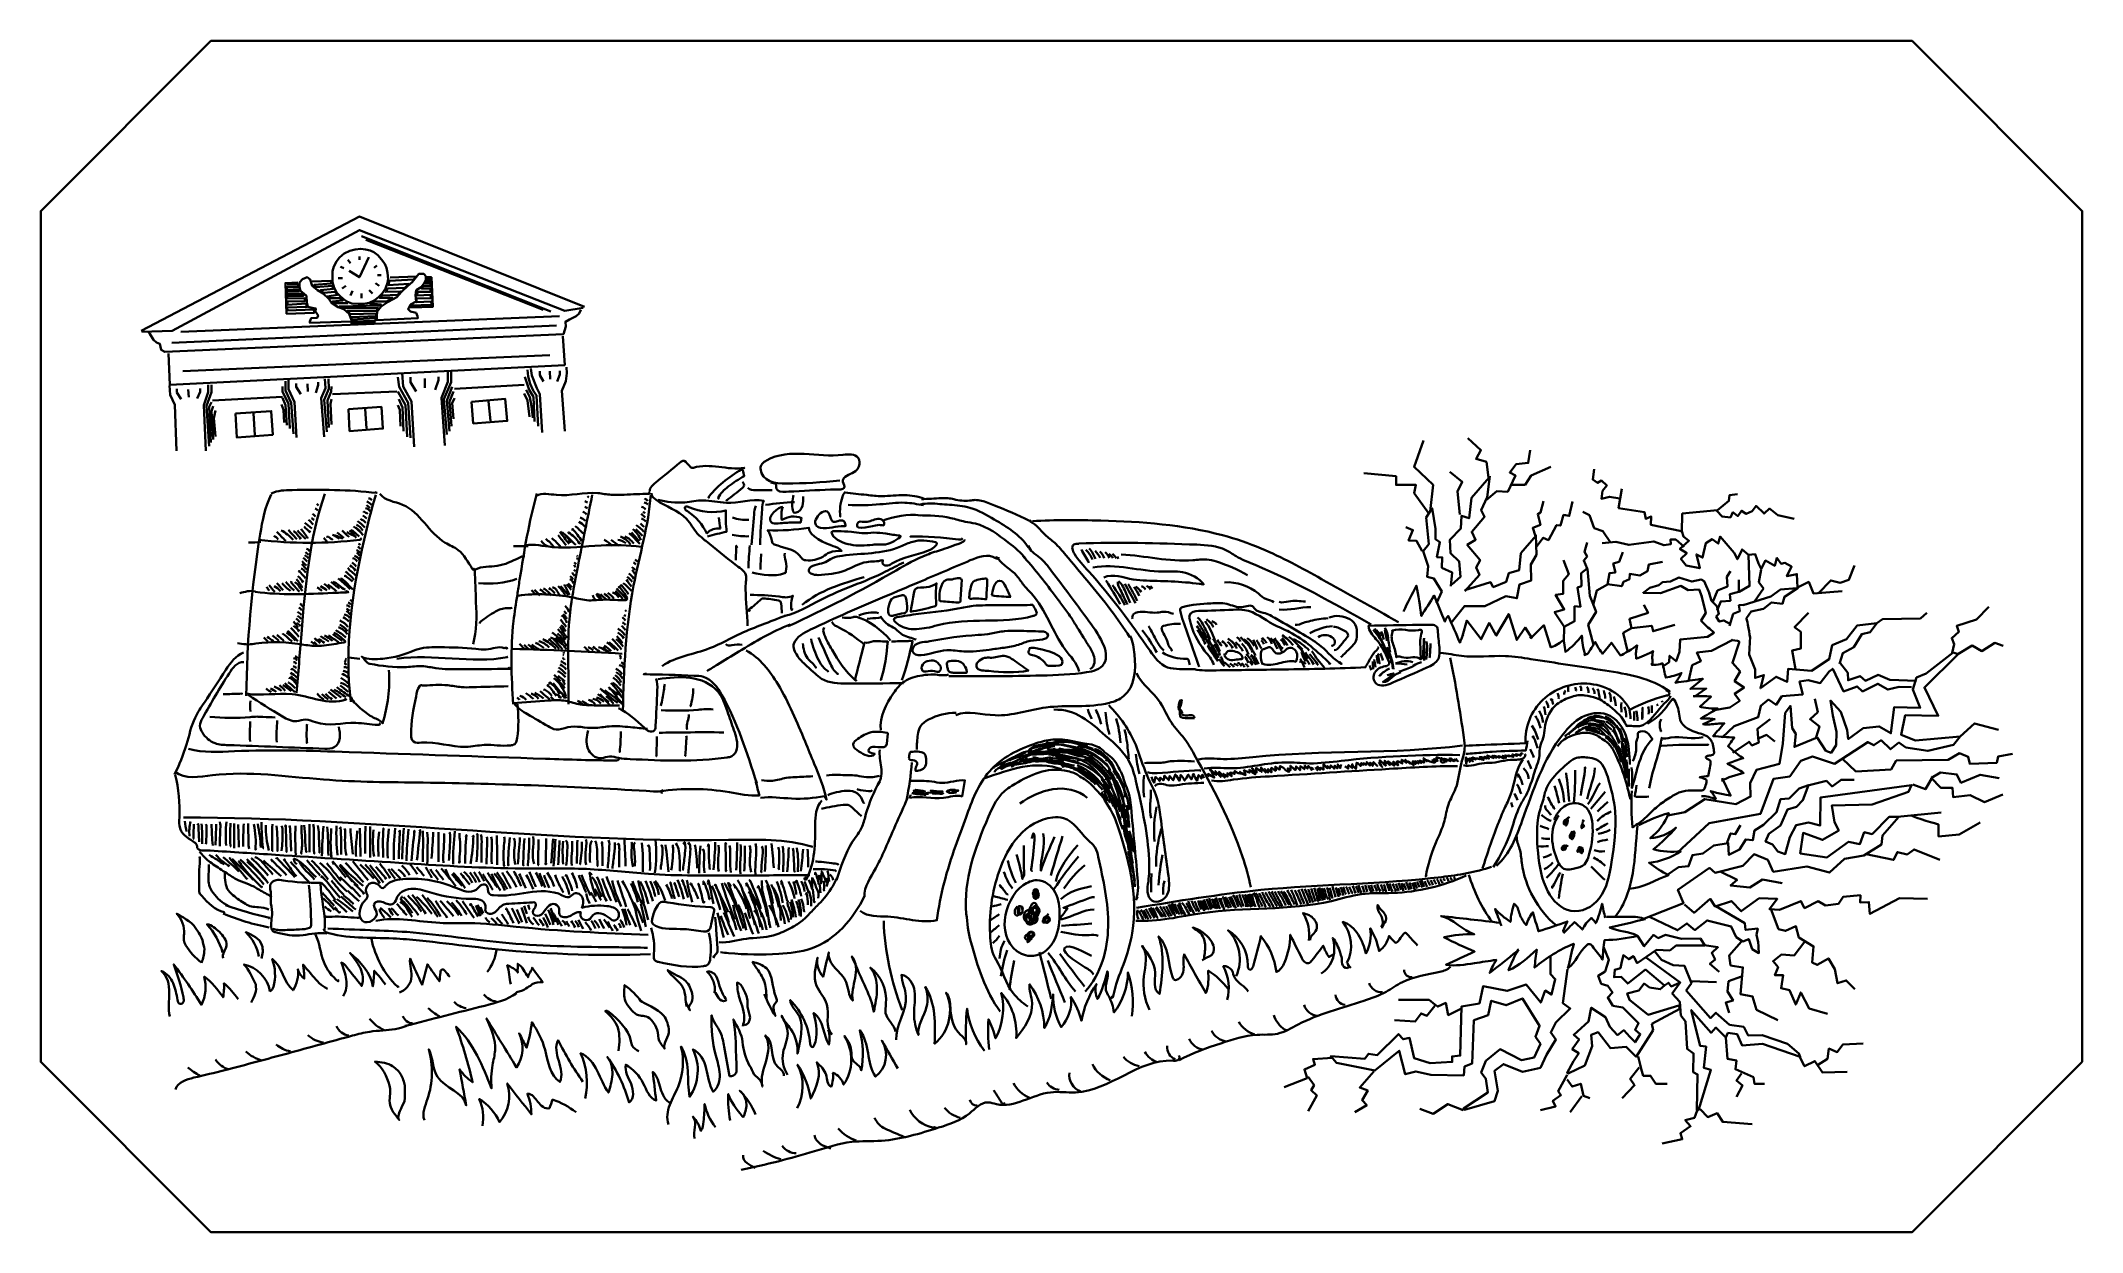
# Model space of a CAD drawing. Extents: x 6 to 143, y -103 to -23.
import ezdxf

# ---------------------------------------------------------------- set-up
doc = ezdxf.new("R2010")
doc.units = 0
doc.header["$MEASUREMENT"] = 0
for name, color, linetype, lineweight in [('ClockTower', 7, 'Continuous', 0), ('Delorean', 7, 'Continuous', 0), ('EdgeTop', 7, 'Continuous', 0), ('Flames', 7, 'Continuous', 0), ('Lightning', 7, 'Continuous', 0)]:
    doc.layers.add(name, color=color, linetype=linetype, lineweight=lineweight)

msp = doc.modelspace()

# ---------------------------------------------------------------- linework, layer by layer
at = {"layer": 'ClockTower', "color": 250, "lineweight": 35, "true_color": 0x231f20}
for p, q in [((27.25, -35.98), (39.97, -41.04)), ((27.54, -36.22), (39.47, -40.93)), ((26.33, -37.57), (26.51, -37.79)), ((27.12, -37.34), (27.12, -37.57)), ((28.29, -37.94), (28.1, -38.09)), ((25.7, -38.79), (25.99, -38.79)), ((25.95, -39.49), (26.21, -39.31)), ((26.51, -39.95), (26.66, -39.65)), ((27.99, -39.83), (27.77, -39.6)), ((28.45, -39.31), (28.19, -39.13)), ((28.57, -38.6), (28.33, -38.6)), ((27.25, -40.14), (27.25, -39.83)), ((14.51, -43.14), (40.35, -41.97)), ((15.12, -42.39), (40.56, -41.35)), ((15.25, -45.04), (39.91, -43.96)), ((39.91, -45.04), (39.93, -45.57)), ((15.62, -46.28), (15.66, -46.79)), ((23.63, -45.89), (23.65, -46.4)), ((25.32, -46.59), (29.63, -46.4)), ((31.52, -45.53), (31.52, -46.16)), ((33.51, -46.22), (38.19, -45.95)), ((17.24, -47), (21.95, -46.76)), ((20, -47.85), (20.1, -49.33)), ((27.6, -48.9), (27.5, -47.57)), ((35.92, -48.37), (35.8, -47.07))]:
    msp.add_line(p, q, dxfattribs=at)
for points in [[(12.46, -42.34), (27.12, -34.66), (42.23, -40.71)], [(12.51, -42.39), (14.53, -42.34), (27.12, -35.56), (40.91, -40.99), (42.14, -40.78)], [(27.74, -37.38), (27.12, -38.73), (26.43, -38.31)], [(22.99, -39.09), (22.15, -39.12), (22.23, -41.18), (24.08, -41.12), (24.05, -40.89), (22.29, -40.96), (22.27, -40.77), (23.58, -40.73), (23.54, -40.5), (22.29, -40.59), (22.28, -40.35), (23.46, -40.33), (23.45, -40.13), (22.27, -40.16), (22.27, -40), (23.37, -39.98), (23.29, -39.84), (22.26, -39.85), (22.25, -39.69), (23.06, -39.67), (23.04, -39.53), (22.26, -39.57), (22.25, -39.4), (23, -39.37), (22.99, -39.21), (22.27, -39.23)], [(26.33, -40.47), (25.46, -40.47), (25.32, -40.36), (25.99, -40.3), (25.83, -40.14), (25.13, -40.14), (24.96, -40.02), (25.65, -39.91), (25.47, -39.72), (24.72, -39.77), (24.5, -39.6), (25.37, -39.52), (25.28, -39.31), (24.2, -39.4), (24.07, -39.25), (25.23, -39.16), (25.2, -38.98), (23.95, -39.01)], [(29.19, -38.76), (30.95, -38.69), (30.75, -38.89), (29.14, -38.98), (29.06, -39.26), (30.43, -39.18), (30.17, -39.44), (29.01, -39.49), (28.87, -39.72), (29.86, -39.68), (29.7, -39.92), (28.64, -39.95), (28.47, -40.12), (29.36, -40.12), (28.97, -40.36), (28.16, -40.36), (27.84, -40.5), (28.57, -40.56), (28.49, -40.63), (25.76, -40.7), (25.95, -40.81), (28.36, -40.78), (28.29, -40.99), (26.3, -40.99), (26.51, -41.21), (28.26, -41.16), (28.23, -41.35), (26.58, -41.42), (26.58, -41.57), (28.19, -41.49), (28.19, -41.65), (26.58, -41.71), (26.58, -41.8), (28.19, -41.73)], [(31.67, -38.73), (31.95, -38.73), (32.06, -40.71), (30.58, -40.77), (30.58, -40.63), (31.95, -40.59), (31.94, -40.35), (30.95, -40.41), (30.95, -40.16), (31.92, -40.14), (31.9, -39.92), (30.99, -39.95), (31.01, -39.72), (31.89, -39.72), (31.9, -39.48), (31.28, -39.48), (31.43, -39.31), (31.92, -39.31), (31.88, -39.13), (31.55, -39.13), (31.65, -38.98), (31.88, -39), (31.86, -38.84), (31.65, -38.84)], [(41.99, -40.93), (41.88, -41.17), (41.69, -41.35), (41.24, -41.58), (40.96, -41.72), (40.99, -42.04), (40.82, -42.56), (14.05, -43.73), (13.81, -43.61), (13.71, -43.21), (13.48, -43.11), (13.29, -42.93), (13.03, -42.53), (12.95, -42.43)], [(14.3, -43.86), (14.38, -45.95), (40.91, -44.63), (40.78, -42.69)], [(29.98, -45.18), (30.05, -46.08), (30.61, -47.08), (30.79, -50.11)], [(33.06, -45.04), (33.06, -45.76), (32.63, -46.83), (32.85, -50.03)], [(33.28, -45.08), (33.28, -45.78), (32.8, -46.92), (32.98, -49.29)], [(38.4, -44.96), (38.45, -45.39), (38.6, -45.89), (38.79, -46.34), (39.02, -46.67), (39.13, -48.73)], [(38.63, -44.86), (38.7, -45.33), (39.03, -46.18), (39.25, -46.58), (39.4, -49.15)], [(39.24, -45.04), (39.24, -45.31), (39.49, -45.74)], [(40.58, -45.01), (40.58, -45.26), (40.4, -45.74)], [(41.02, -44.78), (41.06, -45.17), (40.98, -45.71), (40.72, -46.36), (40.92, -49.06)], [(14.37, -46.01), (14.41, -46.62), (14.71, -47.29), (14.84, -50.38)], [(14.86, -46.23), (14.86, -46.47), (15.15, -46.93)], [(16.41, -46.21), (16.41, -46.43), (16.22, -46.87)], [(16.95, -45.95), (16.95, -46.46), (16.67, -47.33), (16.81, -50.38)], [(17.19, -45.95), (17.19, -46.44), (16.85, -47.37), (17.02, -50.07)], [(21.95, -46.08), (21.95, -46.4), (22.35, -47.24), (22.45, -48.9)], [(22.15, -45.71), (22.15, -46.33), (22.54, -47.16), (22.68, -49.24)], [(22.35, -45.64), (22.35, -46.24), (22.76, -47.11), (22.9, -49.49)], [(22.86, -45.86), (22.86, -46.1), (23.19, -46.59)], [(24.34, -45.78), (24.34, -45.99), (24.19, -46.49)], [(24.8, -45.56), (24.84, -46.18), (24.55, -46.85), (24.74, -49.45)], [(25.03, -45.56), (25.07, -46.22), (24.76, -46.97), (24.92, -49.12)], [(25.25, -46.08), (25.21, -46.4), (24.97, -47), (25.07, -48.83)], [(29.71, -45.45), (29.79, -46.09), (30.39, -47.17), (30.54, -49.52)], [(29.71, -46.4), (30.21, -47.32), (30.33, -49.45)], [(30.54, -45.45), (30.54, -45.78), (30.93, -46.4)], [(32.44, -45.42), (32.44, -45.64), (32.2, -46.29)], [(33.35, -46.09), (32.98, -47), (33.17, -49.06)], [(33.44, -46.4), (33.17, -47.07), (33.3, -48.73)], [(38.19, -46.53), (38.4, -47), (38.55, -48.1)], [(38.23, -45.42), (38.52, -46.29), (38.81, -46.77), (38.89, -48.42)], [(38.33, -46.29), (38.56, -46.79), (38.68, -47.38), (38.77, -48.18)], [(17.19, -47.13), (17.02, -47.44), (17.13, -49.83)], [(17.29, -47.39), (17.19, -47.72), (17.29, -49.62)], [(17.44, -47.69), (17.34, -48.2), (17.44, -49.42)], [(21.88, -47.27), (22.01, -47.64), (22.06, -48.49)], [(21.95, -46.83), (22.15, -47.32), (22.25, -48.67)], [(25.25, -46.92), (25.17, -47.24), (25.25, -48.61)], [(29.71, -47.32), (29.83, -47.64), (29.88, -48.73)], [(29.76, -46.92), (30.02, -47.49), (30.08, -49.06)], [(33.51, -46.85), (33.35, -47.19), (33.43, -48.23)]]:
    msp.add_lwpolyline(points, dxfattribs=at)
for points in [[(26.1, -37.13), (26.47, -36.96), (26.83, -36.86), (27.21, -36.82), (27.52, -36.86), (27.83, -36.93), (28.09, -37.04), (28.35, -37.25), (28.61, -37.54), (28.82, -37.84), (28.94, -38.11), (29.01, -38.44), (29.06, -38.85), (29.01, -39.1), (28.88, -39.49), (28.64, -39.83), (28.4, -40.07), (28.1, -40.29), (27.77, -40.44), (27.44, -40.52), (27.03, -40.52), (26.6, -40.49), (26.27, -40.35), (26.03, -40.19), (25.8, -39.97), (25.61, -39.77), (25.42, -39.44), (25.32, -39.07), (25.32, -38.8), (25.32, -38.33), (25.39, -38.02), (25.57, -37.67), (25.75, -37.42), (25.95, -37.25)], [(26.58, -41.61), (26.42, -41.2), (26.06, -40.88), (25.7, -40.74), (25.24, -40.44), (25.07, -40.19), (24.68, -39.83), (24.31, -39.6), (23.95, -39.31), (23.82, -38.88), (23.61, -38.73), (23.29, -38.85), (23.1, -39.08), (23.1, -39.4), (23.15, -39.65), (23.39, -39.83), (23.56, -39.99), (23.59, -40.42), (23.66, -40.71), (23.95, -40.78), (24.18, -40.84), (24.17, -41.04), (24.34, -41.3), (24.29, -41.45), (23.87, -41.49), (23.78, -41.71), (23.79, -41.8), (26.58, -41.71)], [(28.29, -41.35), (28.32, -41.04), (28.57, -40.69), (29.06, -40.38), (29.64, -40.07), (29.94, -39.72), (30.36, -39.31), (30.66, -39.07), (30.92, -38.73), (31.12, -38.51), (31.44, -38.51), (31.58, -38.67), (31.58, -38.91), (31.46, -39.13), (31.26, -39.4), (30.94, -39.6), (30.88, -39.93), (30.92, -40.36), (30.55, -40.57), (30.39, -40.88), (30.55, -41.04), (30.93, -41.12), (31.03, -41.35), (31.04, -41.49), (28.29, -41.61)], [(18.79, -47.88), (18.88, -49.49), (21.3, -49.31), (21.2, -47.72)], [(26.38, -47.6), (26.46, -49.06), (28.7, -48.9), (28.6, -47.44)], [(34.65, -47.09), (34.76, -48.55), (37.05, -48.38), (36.92, -46.9)]]:
    msp.add_lwpolyline(points, close=True, dxfattribs=at)
msp.add_open_spline([(25.85, -38.02), (25.84, -38.02), (26.06, -38.12), (26.06, -38.12)], degree=3, dxfattribs=at)
at = {"layer": 'Delorean', "color": 250, "lineweight": 35, "true_color": 0x231f20}
for points, knots in [([(59.39, -52.39), (58.19, -52.51), (56.99, -52.57), (55.78, -52.59), (55.09, -52.6), (54.14, -52.48), (54.06, -51.58), (54.04, -51.34), (54.26, -51.14), (54.47, -51.03), (55.22, -50.6), (56.13, -50.55), (57, -50.59), (57.87, -50.64), (58.74, -50.77), (59.6, -50.66), (59.97, -50.62), (60.42, -50.56), (60.63, -50.87), (60.74, -51.03), (60.74, -51.25), (60.67, -51.44), (60.62, -51.56), (60.55, -51.67), (60.45, -51.75), (60.32, -51.87), (60.14, -51.92), (59.98, -52), (59.83, -52.07), (59.65, -52.18), (59.6, -52.35), (59.56, -52.53), (59.73, -52.66), (59.71, -52.8), (59.68, -53.07), (59.01, -52.98), (58.76, -52.99), (57.83, -53.03), (56.89, -53.08), (55.96, -53.13), (55.77, -53.14), (55.37, -53.19), (55.21, -53.04), (55.07, -52.91), (55.14, -52.75), (55.1, -52.57), (54.98, -52.58), (54.87, -52.56), (54.76, -52.51)], [0, 0, 0, 0, 1, 1, 1, 2, 2, 2, 3, 3, 3, 4, 4, 4, 5, 5, 5, 6, 6, 6, 7, 7, 7, 8, 8, 8, 9, 9, 9, 10, 10, 10, 11, 11, 11, 12, 12, 12, 13, 13, 13, 14, 14, 14, 15, 15, 15, 16, 16, 16, 16]), ([(46.62, -53.1), (46.63, -52.85), (46.84, -52.67), (47.03, -52.51), (47.58, -52.06), (48.13, -51.61), (48.68, -51.16), (48.73, -51.12), (48.78, -51.08), (48.84, -51.06), (49.14, -51.01), (49.27, -51.61), (49.56, -51.52), (50.66, -51.18), (51.85, -51.71), (52.98, -51.54), (52.06, -52.01), (51.25, -52.67), (50.59, -53.47), (50.58, -53.48), (50.56, -53.51), (50.58, -53.53), (50.59, -53.55), (50.62, -53.51), (50.6, -53.51)], [0, 0, 0, 0, 1, 1, 1, 2, 2, 2, 3, 3, 3, 4, 4, 4, 5, 5, 5, 6, 6, 6, 7, 7, 7, 8, 8, 8, 8]), ([(52.88, -51.68), (52.91, -51.81), (52.94, -51.95), (52.97, -52.08), (52.59, -52.29), (52.24, -52.52), (51.9, -52.79), (51.63, -53), (51.36, -53.24), (51.23, -53.55), (51.23, -53.57), (51.22, -53.59), (51.24, -53.6), (51.25, -53.62), (51.27, -53.58), (51.25, -53.58)], [0, 0, 0, 0, 1, 1, 1, 2, 2, 2, 3, 3, 3, 4, 4, 4, 5, 5, 5, 5]), ([(19.52, -66.85), (19.55, -63.22), (19.87, -59.58), (20.45, -55.99), (20.6, -55.08), (20.78, -54.15), (21.2, -53.33)], [0, 0, 0, 0, 1, 1, 1, 2, 2, 2, 2]), ([(21.2, -53.25), (21.62, -53.04), (22.11, -53.03), (22.59, -53.02), (24.49, -53), (26.39, -52.98), (28.28, -53.22), (28.24, -53.2), (28.2, -53.18), (28.16, -53.15)], [0, 0, 0, 0, 1, 1, 1, 2, 2, 2, 3, 3, 3, 3]), ([(22.9, -66.65), (23.01, -65.33), (23.11, -64.02), (23.22, -62.7), (23.48, -59.51), (23.75, -56.29), (24.8, -53.27)], [0, 0, 0, 0, 1, 1, 1, 2, 2, 2, 2]), ([(26.54, -67.25), (26.1, -63.62), (26.6, -59.93), (27.43, -56.36), (27.67, -55.35), (27.93, -54.34), (28.22, -53.34)], [0, 0, 0, 0, 1, 1, 1, 2, 2, 2, 2]), ([(34.75, -63.38), (35.02, -62.48), (34.99, -61.51), (34.95, -60.56), (34.92, -59.84), (34.9, -59.13), (34.87, -58.41), (34.87, -58.38), (34.86, -58.34), (34.83, -58.33), (34.8, -58.33), (34.76, -58.34), (34.78, -58.32), (34.8, -58.27), (34.86, -58.36), (34.81, -58.38), (34.77, -58.39), (34.72, -58.35), (34.7, -58.31), (34.42, -57.86), (34.17, -57.37), (33.75, -57.05), (33.48, -56.85), (33.16, -56.73), (32.88, -56.56), (31.78, -55.9), (31.21, -54.51), (30.02, -54.01), (29.49, -53.79), (28.84, -53.74), (28.5, -53.28)], [0, 0, 0, 0, 1, 1, 1, 2, 2, 2, 3, 3, 3, 4, 4, 4, 5, 5, 5, 6, 6, 6, 7, 7, 7, 8, 8, 8, 9, 9, 9, 10, 10, 10, 10]), ([(37.45, -67.41), (37.32, -65.55), (37.27, -63.68), (37.47, -61.83), (37.54, -61.24), (37.63, -60.65), (37.73, -60.06), (37.78, -59.73), (37.83, -59.39), (37.88, -59.06), (38.19, -57.11), (38.5, -55.16), (39.04, -53.26)], [0, 0, 0, 0, 1, 1, 1, 2, 2, 2, 3, 3, 3, 4, 4, 4, 4]), ([(38.99, -53.4), (39.4, -53.19), (39.89, -53.31), (40.35, -53.35), (41.27, -53.43), (42.2, -53.16), (43.13, -53.23), (43.43, -53.26), (43.74, -53.32), (44.04, -53.34), (44.33, -53.36), (44.61, -53.35), (44.9, -53.34), (45.46, -53.31), (46.03, -53.29), (46.59, -53.27), (46.62, -53.22), (46.6, -53.16), (46.56, -53.13)], [0, 0, 0, 0, 1, 1, 1, 2, 2, 2, 3, 3, 3, 4, 4, 4, 5, 5, 5, 6, 6, 6, 6]), ([(41.17, -67.4), (41.17, -66.57), (41.16, -65.74), (41.15, -64.91), (41.14, -63.84), (41.13, -62.77), (41.23, -61.7), (41.33, -60.48), (41.57, -59.27), (41.81, -58.07), (42.12, -56.49), (42.44, -54.92), (42.76, -53.34)], [0, 0, 0, 0, 1, 1, 1, 2, 2, 2, 3, 3, 3, 4, 4, 4, 4]), ([(44.82, -67.88), (44.88, -65.06), (45, -62.22), (45.54, -59.44), (45.93, -57.4), (46.55, -55.4), (46.69, -53.34)], [0, 0, 0, 0, 1, 1, 1, 2, 2, 2, 2]), ([(46.75, -53.23), (46.72, -53.42), (46.89, -53.58), (47.05, -53.69), (47.71, -54.15), (48.54, -54.37), (49.09, -54.96), (49.37, -55.25), (49.55, -55.63), (49.82, -55.93), (49.99, -56.12), (50.19, -56.28), (50.38, -56.44), (51.05, -56.97), (51.71, -57.5), (52.37, -58.03), (52.59, -58.21), (53, -58.42), (53.08, -58.71), (53.16, -58.99), (53.03, -59.4), (53.05, -59.69), (53.1, -60.51), (53.15, -61.33), (53.2, -62.15)], [0, 0, 0, 0, 1, 1, 1, 2, 2, 2, 3, 3, 3, 4, 4, 4, 5, 5, 5, 6, 6, 6, 7, 7, 7, 8, 8, 8, 8]), ([(52.85, -52.46), (52.92, -52.55), (52.99, -52.66), (52.95, -52.76), (52.93, -52.81), (52.89, -52.84), (52.85, -52.88), (52.5, -53.17), (52.14, -53.45), (51.77, -53.72), (51.79, -53.71), (51.82, -53.7), (51.84, -53.69)], [0, 0, 0, 0, 1, 1, 1, 2, 2, 2, 3, 3, 3, 4, 4, 4, 4]), ([(53.21, -52.88), (53.34, -53.01), (53.55, -53.02), (53.74, -53.03), (54.11, -53.03), (54.47, -53.03), (54.84, -53.04)], [0, 0, 0, 0, 1, 1, 1, 2, 2, 2, 2]), ([(56.29, -53.36), (56.19, -53.69), (56.17, -54.04), (56.23, -54.38), (56.24, -54.43), (56.26, -54.49), (56.3, -54.53), (56.35, -54.56), (56.41, -54.55), (56.46, -54.54), (56.66, -54.49), (56.81, -54.29), (56.88, -54.09), (56.94, -53.88), (56.93, -53.66), (56.93, -53.45)], [0, 0, 0, 0, 1, 1, 1, 2, 2, 2, 3, 3, 3, 4, 4, 4, 5, 5, 5, 5]), ([(59.77, -53.15), (59.66, -53.23), (59.61, -53.35), (59.57, -53.48), (59.43, -53.9), (59.37, -54.35), (59.42, -54.8), (59.42, -54.77), (59.42, -54.74), (59.42, -54.71)], [0, 0, 0, 0, 1, 1, 1, 2, 2, 2, 3, 3, 3, 3]), ([(59.75, -53.19), (60.23, -53.25), (60.71, -53.3), (61.2, -53.35), (61.54, -53.39), (61.89, -53.43), (62.23, -53.43), (62.73, -53.43), (63.23, -53.35), (63.74, -53.36), (64.19, -53.37), (64.64, -53.45), (65.06, -53.61)], [0, 0, 0, 0, 1, 1, 1, 2, 2, 2, 3, 3, 3, 4, 4, 4, 4]), ([(27.41, -54.54), (27.41, -54.51), (27.42, -54.49), (27.42, -54.47), (27.51, -54.52), (27.6, -54.57), (27.69, -54.62)], [0, 0, 0, 0, 1, 1, 1, 2, 2, 2, 2]), ([(47.17, -53.67), (47.76, -53.84), (48.38, -53.9), (48.99, -53.85), (49.39, -53.81), (49.79, -53.72), (50.19, -53.72), (50.72, -53.71), (51.24, -53.85), (51.77, -53.88), (52.58, -53.93), (53.48, -53.58), (54.28, -53.74), (54.2, -53.91), (54.18, -54.1), (54.17, -54.29), (54.11, -55.1), (54.06, -55.9), (54.04, -56.71)], [0, 0, 0, 0, 1, 1, 1, 2, 2, 2, 3, 3, 3, 4, 4, 4, 5, 5, 5, 6, 6, 6, 6]), ([(50.5, -56.15), (50.93, -56.03), (51.36, -55.91), (51.79, -55.82), (51.73, -55.34), (51.71, -54.87), (51.74, -54.39), (50.92, -54.6), (50.03, -54.52), (49.26, -54.17), (49.18, -54.13), (49.07, -54.09), (49.01, -54.16), (48.97, -54.2), (48.98, -54.28), (49.01, -54.33), (49.05, -54.39), (49.1, -54.42), (49.16, -54.45), (49.72, -54.81), (50.18, -55.34), (50.46, -55.94), (50.68, -55.68), (51.04, -55.55), (51.37, -55.61), (51.33, -55.37), (51.3, -55.12), (51.27, -54.87)], [0, 0, 0, 0, 1, 1, 1, 2, 2, 2, 3, 3, 3, 4, 4, 4, 5, 5, 5, 6, 6, 6, 7, 7, 7, 8, 8, 8, 9, 9, 9, 9]), ([(53.74, -54.09), (53.67, -54.27), (53.65, -54.46), (53.63, -54.65), (53.57, -55.34), (53.51, -56.02), (53.45, -56.71)], [0, 0, 0, 0, 1, 1, 1, 2, 2, 2, 2]), ([(55.56, -54.16), (55.47, -54.44), (55.44, -54.74), (55.5, -55.03), (55.89, -54.78), (56.4, -54.73), (56.82, -54.91), (56.8, -55.01), (56.79, -55.1), (56.77, -55.2), (56.43, -55.2), (56.08, -55.21), (55.74, -55.22), (55.51, -55.23), (55, -55.34), (54.81, -55.2), (54.38, -54.89), (55.34, -54.06), (55.56, -54.16)], [0, 0, 0, 0, 1, 1, 1, 2, 2, 2, 3, 3, 3, 4, 4, 4, 5, 5, 5, 6, 6, 6, 6]), ([(57.84, -54.88), (57.75, -55.02), (57.7, -55.2), (57.78, -55.35), (57.84, -55.47), (57.97, -55.53), (58.1, -55.56), (58.61, -55.69), (59.15, -55.4), (59.68, -55.45), (59.71, -55.45), (59.76, -55.46), (59.78, -55.43), (59.79, -55.4), (59.79, -55.37), (59.78, -55.35), (59.76, -55.26), (59.73, -55.17), (59.67, -55.11), (59.56, -55.03), (59.4, -55.06), (59.27, -55.11), (58.69, -55.32), (58.87, -54.87), (58.64, -54.56), (58.39, -54.24), (57.99, -54.63), (57.84, -54.88)], [0, 0, 0, 0, 1, 1, 1, 2, 2, 2, 3, 3, 3, 4, 4, 4, 5, 5, 5, 6, 6, 6, 7, 7, 7, 8, 8, 8, 9, 9, 9, 9]), ([(59.95, -54.02), (60.67, -54.05), (61.38, -54.04), (62.09, -53.98), (62.65, -53.93), (63.2, -53.85), (63.75, -53.87), (64.18, -53.89), (64.6, -53.97), (65.02, -54.04)], [0, 0, 0, 0, 1, 1, 1, 2, 2, 2, 3, 3, 3, 3]), ([(64.66, -54.72), (65.4, -54.73), (66.14, -54.73), (66.85, -54.9), (67.17, -54.98), (67.48, -55.08), (67.81, -55.15), (68.04, -55.2), (68.27, -55.22), (68.5, -55.28), (69.33, -55.47), (70.04, -56.02), (70.71, -56.55), (71.14, -56.88), (71.56, -57.21), (71.89, -57.64)], [0, 0, 0, 0, 1, 1, 1, 2, 2, 2, 3, 3, 3, 4, 4, 4, 5, 5, 5, 5]), ([(64.81, -53.99), (65.23, -53.89), (65.68, -53.92), (66.11, -53.96), (66.33, -53.98), (66.54, -53.99), (66.76, -54.01), (67.22, -54.05), (67.68, -54.09), (68.13, -54.21), (68.72, -54.38), (69.25, -54.69), (69.77, -55), (70.62, -55.5), (71.5, -56.03), (72.04, -56.85), (72.06, -56.88), (72.11, -56.89), (72.13, -56.92), (72.15, -56.95), (72.07, -56.97), (72.09, -56.94)], [0, 0, 0, 0, 1, 1, 1, 2, 2, 2, 3, 3, 3, 4, 4, 4, 5, 5, 5, 6, 6, 6, 7, 7, 7, 7]), ([(64.87, -53.64), (65.32, -53.62), (65.77, -53.59), (66.22, -53.57), (66.36, -53.56), (66.51, -53.55), (66.66, -53.57), (66.79, -53.58), (66.92, -53.61), (67.05, -53.64), (67.4, -53.72), (67.76, -53.77), (68.11, -53.73), (68.24, -53.72), (68.37, -53.69), (68.49, -53.69), (68.63, -53.69), (68.76, -53.71), (68.9, -53.74), (69.2, -53.81), (69.49, -53.93), (69.78, -54.05), (70.56, -54.36), (71.34, -54.7), (72.1, -55.07), (72.14, -55.09), (72.19, -55.1), (72.22, -55.07), (72.25, -55.03), (72.19, -55.1), (72.19, -55.14), (72.6, -55.33), (72.86, -55.71), (73.18, -56.02), (73.38, -56.22), (73.62, -56.38), (73.83, -56.57), (74.1, -56.82), (74.34, -57.11), (74.58, -57.39), (75.05, -57.96), (75.53, -58.53), (76, -59.1), (76.55, -59.75), (77.1, -60.41), (77.61, -61.09), (78.05, -61.67), (78.47, -62.27), (78.86, -62.89), (78.83, -62.85), (78.8, -62.81), (78.77, -62.77)], [0, 0, 0, 0, 1, 1, 1, 2, 2, 2, 3, 3, 3, 4, 4, 4, 5, 5, 5, 6, 6, 6, 7, 7, 7, 8, 8, 8, 9, 9, 9, 10, 10, 10, 11, 11, 11, 12, 12, 12, 13, 13, 13, 14, 14, 14, 15, 15, 15, 16, 16, 16, 17, 17, 17, 17]), ([(22.36, -55.69), (22.41, -55.78), (22.48, -55.85), (22.54, -55.92), (22.67, -56.06), (22.79, -56.2), (22.92, -56.33)], [0, 0, 0, 0, 1, 1, 1, 2, 2, 2, 2]), ([(22.7, -55.79), (22.76, -55.82), (22.81, -55.87), (22.86, -55.92), (22.97, -56.05), (23.08, -56.18), (23.19, -56.31)], [0, 0, 0, 0, 1, 1, 1, 2, 2, 2, 2]), ([(22.96, -55.74), (23.08, -55.88), (23.21, -56.02), (23.34, -56.14), (23.39, -56.2), (23.44, -56.25), (23.51, -56.28)], [0, 0, 0, 0, 1, 1, 1, 2, 2, 2, 2]), ([(24.96, -56.2), (24.94, -56.19), (24.95, -56.16), (24.97, -56.15), (24.99, -56.15), (25.01, -56.16), (25.03, -56.17), (25.13, -56.23), (25.24, -56.3), (25.34, -56.36)], [0, 0, 0, 0, 1, 1, 1, 2, 2, 2, 3, 3, 3, 3]), ([(26.54, -55.7), (26.64, -55.73), (26.73, -55.8), (26.8, -55.87), (26.9, -55.96), (27.01, -56.05), (27.11, -56.15)], [0, 0, 0, 0, 1, 1, 1, 2, 2, 2, 2]), ([(26.93, -55.36), (27.05, -55.39), (27.13, -55.48), (27.21, -55.57), (27.25, -55.63), (27.3, -55.68), (27.34, -55.73)], [0, 0, 0, 0, 1, 1, 1, 2, 2, 2, 2]), ([(41.2, -55.94), (41.19, -55.92), (41.18, -55.9), (41.16, -55.87), (41.45, -56.06), (41.7, -56.3), (41.89, -56.58), (41.9, -56.6), (41.91, -56.61), (41.93, -56.61), (41.95, -56.61), (41.95, -56.57), (41.93, -56.58)], [0, 0, 0, 0, 1, 1, 1, 2, 2, 2, 3, 3, 3, 4, 4, 4, 4]), ([(41.46, -55.74), (41.44, -55.71), (41.43, -55.67), (41.43, -55.63), (41.67, -55.89), (41.88, -56.16), (42.07, -56.46)], [0, 0, 0, 0, 1, 1, 1, 2, 2, 2, 2]), ([(58.94, -56.78), (59.15, -56.85), (59.39, -56.92), (59.51, -57.11), (59.24, -57.11), (58.96, -57.11), (58.72, -57.21), (58.55, -57.28), (58.4, -57.4), (58.25, -57.5), (57.91, -57.7), (57.51, -57.78), (57.12, -57.74), (57.05, -57.73), (56.99, -57.72), (56.93, -57.69), (56.83, -57.64), (56.78, -57.54), (56.71, -57.45), (56.32, -56.94), (55.58, -56.93), (54.99, -56.67), (54.95, -56.65), (54.91, -56.63), (54.88, -56.59), (54.84, -56.55), (54.83, -56.48), (54.82, -56.42), (54.78, -56.17), (54.68, -55.93), (54.54, -55.72), (55.47, -55.76), (56.4, -55.7), (57.32, -55.55), (57.25, -56.12), (58.49, -56.63), (58.94, -56.78)], [0, 0, 0, 0, 1, 1, 1, 2, 2, 2, 3, 3, 3, 4, 4, 4, 5, 5, 5, 6, 6, 6, 7, 7, 7, 8, 8, 8, 9, 9, 9, 10, 10, 10, 11, 11, 11, 12, 12, 12, 12]), ([(60.11, -56.69), (60.6, -56.78), (61.1, -56.74), (61.6, -56.7), (61.74, -56.68), (61.88, -56.67), (62.02, -56.68), (62.12, -56.68), (62.22, -56.69), (62.32, -56.69), (62.73, -56.68), (63.09, -56.43), (63.43, -56.2), (63.46, -56.18), (63.5, -56.14), (63.48, -56.11), (63.47, -56.09), (63.44, -56.09), (63.42, -56.08), (63.11, -56.04), (62.8, -56), (62.49, -55.95), (62.22, -55.92), (61.94, -55.88), (61.67, -55.88), (61.4, -55.89), (61.14, -55.93), (60.88, -55.92), (60.64, -55.91), (60.4, -55.86), (60.17, -55.83), (59.86, -55.79), (59.55, -55.79), (59.24, -55.79), (58.99, -55.78), (58.74, -55.72), (58.87, -55.99), (59.07, -56.39), (59.71, -56.62), (60.11, -56.69)], [0, 0, 0, 0, 1, 1, 1, 2, 2, 2, 3, 3, 3, 4, 4, 4, 5, 5, 5, 6, 6, 6, 7, 7, 7, 8, 8, 8, 9, 9, 9, 10, 10, 10, 11, 11, 11, 12, 12, 12, 13, 13, 13, 13]), ([(61.92, -55.37), (62.06, -55.36), (62.2, -55.38), (62.33, -55.4), (62.42, -55.28), (62.36, -55.11), (62.24, -55.03), (62.13, -54.95), (61.97, -54.95), (61.83, -54.98), (61.54, -55.06), (61.33, -55.17), (61.03, -55.16), (60.85, -55.16), (60.65, -55.07), (60.56, -55.3), (60.35, -55.85), (61.73, -55.38), (61.92, -55.37)], [0, 0, 0, 0, 1, 1, 1, 2, 2, 2, 3, 3, 3, 4, 4, 4, 5, 5, 5, 6, 6, 6, 6]), ([(64.32, -56.15), (64.26, -56.15), (64.2, -56.15), (64.14, -56.15), (65.22, -56.13), (66.3, -56.19), (67.36, -56.34), (67.46, -56.36), (67.59, -56.36), (67.63, -56.26)], [0, 0, 0, 0, 1, 1, 1, 2, 2, 2, 3, 3, 3, 3]), ([(72.33, -55.11), (73.86, -55.02), (75.39, -55.03), (76.92, -55.07), (79.67, -55.15), (82.45, -55.34), (85.11, -56.06), (86, -56.3), (86.86, -56.59), (87.7, -56.95), (89.1, -57.53), (90.43, -58.26), (91.75, -59), (93.47, -59.96), (95.2, -60.92), (96.92, -61.89)], [0, 0, 0, 0, 1, 1, 1, 2, 2, 2, 3, 3, 3, 4, 4, 4, 5, 5, 5, 5]), ([(20.33, -56.36), (22.59, -56.63), (24.88, -56.63), (27.14, -56.37), (27.18, -56.36), (27.22, -56.35), (27.24, -56.32), (27.25, -56.28), (27.18, -56.25), (27.18, -56.29)], [0, 0, 0, 0, 1, 1, 1, 2, 2, 2, 3, 3, 3, 3]), ([(26.72, -57.67), (26.72, -57.65), (26.72, -57.62), (26.72, -57.59), (26.82, -57.65), (26.91, -57.73), (26.96, -57.83)], [0, 0, 0, 0, 1, 1, 1, 2, 2, 2, 2]), ([(34.91, -58.36), (35.35, -58.12), (35.89, -58.19), (36.38, -58.11), (36.9, -58.04), (37.37, -57.79), (37.84, -57.57), (37.97, -57.51), (38.1, -57.45), (38.24, -57.47)], [0, 0, 0, 0, 1, 1, 1, 2, 2, 2, 3, 3, 3, 3]), ([(38.26, -56.73), (38.86, -56.63), (39.47, -56.79), (40.08, -56.85), (41.17, -56.97), (42.26, -56.79), (43.35, -56.74), (44.25, -56.69), (45.15, -56.73), (46.05, -56.84)], [0, 0, 0, 0, 1, 1, 1, 2, 2, 2, 3, 3, 3, 3]), ([(52.51, -56.9), (52.49, -56.86), (52.46, -56.81), (52.44, -56.76), (52.43, -57.09), (52.41, -57.41), (52.4, -57.73)], [0, 0, 0, 0, 1, 1, 1, 2, 2, 2, 2]), ([(53.5, -58.57), (54.22, -58.72), (54.98, -58.86), (55.67, -58.61), (55.69, -58.61), (55.72, -58.6), (55.74, -58.58), (55.76, -58.55), (55.77, -58.52), (55.77, -58.49), (55.82, -58.26), (55.81, -58.03), (55.76, -57.81), (55.72, -57.63), (55.64, -57.45), (55.69, -57.27)], [0, 0, 0, 0, 1, 1, 1, 2, 2, 2, 3, 3, 3, 4, 4, 4, 5, 5, 5, 5]), ([(55.92, -62.17), (58.39, -61.04), (60.82, -59.79), (63.17, -58.42), (63.84, -58.04), (64.51, -57.64), (65.23, -57.37), (65.58, -57.23), (65.94, -57.13), (66.29, -57.01), (66.75, -56.86), (67.21, -56.7), (67.66, -56.51), (67.73, -56.48), (67.81, -56.39), (67.74, -56.34)], [0, 0, 0, 0, 1, 1, 1, 2, 2, 2, 3, 3, 3, 4, 4, 4, 5, 5, 5, 5]), ([(70.05, -57.53), (70.09, -57.56), (70.05, -57.64), (70, -57.64), (69.95, -57.65), (69.91, -57.62), (69.86, -57.59), (69.35, -57.28), (68.7, -57.51), (68.16, -57.74), (66.99, -58.24), (65.82, -58.73), (64.66, -59.23), (63.91, -59.54), (63.17, -59.86), (62.42, -60.18), (60.75, -60.89), (59.07, -61.6), (57.43, -62.39), (56.98, -62.61), (56.49, -62.87), (56.31, -63.33), (56.2, -63.61), (56.38, -63.9), (56.54, -64.15), (56.69, -64.4), (56.91, -64.6), (57.13, -64.8), (57.33, -64.98), (57.52, -65.16), (57.72, -65.33), (57.86, -65.46), (58, -65.59), (58.16, -65.69), (58.68, -66.01), (59.32, -66.01), (59.92, -66.01), (61.18, -66.01), (62.43, -66), (63.68, -66)], [0, 0, 0, 0, 1, 1, 1, 2, 2, 2, 3, 3, 3, 4, 4, 4, 5, 5, 5, 6, 6, 6, 7, 7, 7, 8, 8, 8, 9, 9, 9, 10, 10, 10, 11, 11, 11, 12, 12, 12, 13, 13, 13, 13]), ([(57.93, -58.73), (58.55, -58.68), (59.18, -58.64), (59.76, -58.42), (60.24, -58.23), (60.69, -57.93), (61.2, -57.86), (61.54, -57.8), (61.91, -57.85), (62.24, -57.72), (62.29, -57.69), (62.29, -57.79), (62.27, -57.85), (62.23, -57.98), (62.37, -58.1), (62.51, -58.1), (62.64, -58.1), (62.76, -58.03), (62.88, -57.96), (63.62, -57.53), (64.49, -57.41), (65.29, -57.1), (65.51, -57.01), (65.73, -56.9), (65.87, -56.72), (65.9, -56.68), (65.93, -56.62), (65.9, -56.58), (65.88, -56.55), (65.84, -56.54), (65.81, -56.53), (65.31, -56.4), (64.78, -56.35), (64.29, -56.49), (64.01, -56.57), (63.75, -56.71), (63.47, -56.82), (62.25, -57.33), (60.87, -57.26), (59.55, -57.43), (59.33, -57.46), (59.1, -57.5), (58.9, -57.6), (58.73, -57.67), (58.59, -57.79), (58.42, -57.87), (58.16, -58.01), (57.54, -58.01), (57.37, -58.25), (57.1, -58.61), (57.68, -58.74), (57.93, -58.73)], [0, 0, 0, 0, 1, 1, 1, 2, 2, 2, 3, 3, 3, 4, 4, 4, 5, 5, 5, 6, 6, 6, 7, 7, 7, 8, 8, 8, 9, 9, 9, 10, 10, 10, 11, 11, 11, 12, 12, 12, 13, 13, 13, 14, 14, 14, 15, 15, 15, 16, 16, 16, 17, 17, 17, 17]), ([(66.72, -65.52), (68.8, -65.54), (70.87, -65.52), (72.95, -65.48), (73.96, -65.45), (74.98, -65.42), (75.97, -65.26), (76.41, -65.2), (76.89, -65.07), (77.13, -64.7), (77.39, -64.29), (77.26, -63.74), (77.05, -63.3), (76.77, -62.7), (76.38, -62.16), (75.98, -61.62), (75.61, -61.12), (75.24, -60.62), (74.87, -60.12), (74.46, -59.56), (74.04, -59), (73.62, -58.46), (73.37, -58.13), (73.12, -57.81), (72.8, -57.55), (72.51, -57.32), (72.14, -57.11), (72.07, -56.74)], [0, 0, 0, 0, 1, 1, 1, 2, 2, 2, 3, 3, 3, 4, 4, 4, 5, 5, 5, 6, 6, 6, 7, 7, 7, 8, 8, 8, 9, 9, 9, 9]), ([(75.48, -65.2), (75.31, -64.64), (74.89, -64.2), (74.54, -63.73), (73.68, -62.55), (73.25, -61.07), (72.27, -59.98), (72.1, -59.8), (71.92, -59.62), (71.76, -59.42), (71.59, -59.21), (71.45, -58.97), (71.27, -58.76), (70.89, -58.34), (70.34, -58.07), (70.02, -57.61), (69.98, -57.56), (69.92, -57.5), (69.87, -57.54)], [0, 0, 0, 0, 1, 1, 1, 2, 2, 2, 3, 3, 3, 4, 4, 4, 5, 5, 5, 6, 6, 6, 6]), ([(76.22, -65.05), (76.38, -64.96), (76.47, -64.79), (76.5, -64.62), (76.53, -64.44), (76.5, -64.26), (76.44, -64.1), (76.36, -63.86), (76.22, -63.63), (76.08, -63.42), (75.8, -62.97), (75.52, -62.52), (75.24, -62.08), (75.11, -61.87), (74.98, -61.66), (74.85, -61.46), (74.68, -61.21), (74.49, -60.97), (74.31, -60.73), (74.14, -60.5), (73.97, -60.27), (73.79, -60.04), (73.45, -59.58), (73.1, -59.12), (72.74, -58.67), (72.4, -58.25), (72.05, -57.84), (71.68, -57.45)], [0, 0, 0, 0, 1, 1, 1, 2, 2, 2, 3, 3, 3, 4, 4, 4, 5, 5, 5, 6, 6, 6, 7, 7, 7, 8, 8, 8, 9, 9, 9, 9]), ([(75.45, -56.63), (75.33, -56.62), (75.2, -56.62), (75.11, -56.69), (74.93, -56.83), (75.03, -57.12), (75.15, -57.31), (75.42, -57.73), (75.77, -58.1), (76.1, -58.47), (77.61, -60.14), (78.95, -61.97), (80.24, -63.82), (80.55, -64.27), (80.89, -64.74), (81.41, -64.93), (81.66, -65.02), (81.95, -65.03), (82.22, -65.04), (82.57, -65.04), (82.91, -65.04), (83.26, -65.04)], [0, 0, 0, 0, 1, 1, 1, 2, 2, 2, 3, 3, 3, 4, 4, 4, 5, 5, 5, 6, 6, 6, 7, 7, 7, 7]), ([(75.44, -56.62), (78.08, -56.5), (80.73, -56.59), (83.37, -56.69), (84.04, -56.72), (84.73, -56.75), (85.33, -57.05), (85.56, -57.16), (85.78, -57.32), (86.01, -57.46), (86.41, -57.7), (86.85, -57.87), (87.29, -58.05), (89.99, -59.17), (92.55, -60.62), (95.1, -62.06)], [0, 0, 0, 0, 1, 1, 1, 2, 2, 2, 3, 3, 3, 4, 4, 4, 5, 5, 5, 5]), ([(78.3, -57.36), (79.91, -57.42), (81.5, -57.87), (83.11, -57.73), (83.42, -57.71), (83.73, -57.66), (84.03, -57.68), (84.26, -57.7), (84.48, -57.76), (84.7, -57.83), (85.43, -58.06), (86.13, -58.36), (86.79, -58.73)], [0, 0, 0, 0, 1, 1, 1, 2, 2, 2, 3, 3, 3, 4, 4, 4, 4]), ([(23.07, -58.51), (23.05, -58.5), (23.04, -58.47), (23.06, -58.45), (23.2, -58.61), (23.35, -58.77), (23.5, -58.94)], [0, 0, 0, 0, 1, 1, 1, 2, 2, 2, 2]), ([(25.85, -58.97), (25.96, -58.99), (26.04, -59.07), (26.13, -59.15), (26.32, -59.33), (26.51, -59.51), (26.68, -59.71)], [0, 0, 0, 0, 1, 1, 1, 2, 2, 2, 2]), ([(26.17, -58.85), (26.16, -58.82), (26.16, -58.8), (26.15, -58.77), (26.33, -58.89), (26.49, -59.02), (26.65, -59.16)], [0, 0, 0, 0, 1, 1, 1, 2, 2, 2, 2]), ([(55.67, -61.48), (56.54, -61.29), (57.31, -60.79), (58.11, -60.39), (59.52, -59.67), (61.06, -59.21), (62.47, -58.5), (62.88, -58.3), (63.28, -58.07), (63.7, -57.89)], [0, 0, 0, 0, 1, 1, 1, 2, 2, 2, 3, 3, 3, 3]), ([(66.16, -59.63), (66.09, -59.87), (66.08, -60.13), (66.09, -60.38), (66.09, -60.41), (66.1, -60.44), (66.11, -60.46), (66.14, -60.49), (66.18, -60.49), (66.21, -60.49), (66.58, -60.53), (66.96, -60.55), (67.33, -60.58), (67.38, -60.58), (67.44, -60.58), (67.48, -60.54), (67.5, -60.51), (67.5, -60.47), (67.5, -60.44), (67.53, -60), (67.56, -59.57), (67.58, -59.13), (67.58, -59.09), (67.59, -59.05), (67.57, -59.02), (67.54, -58.96), (67.47, -58.94), (67.41, -58.93), (67.25, -58.93), (67.1, -58.99), (66.95, -59.02), (66.83, -59.04), (66.68, -59.02), (66.57, -59.05), (66.32, -59.13), (66.22, -59.39), (66.16, -59.63)], [0, 0, 0, 0, 1, 1, 1, 2, 2, 2, 3, 3, 3, 4, 4, 4, 5, 5, 5, 6, 6, 6, 7, 7, 7, 8, 8, 8, 9, 9, 9, 10, 10, 10, 11, 11, 11, 12, 12, 12, 12]), ([(68.08, -60.21), (68.08, -60.23), (68.08, -60.25), (68.09, -60.28), (68.11, -60.32), (68.17, -60.33), (68.23, -60.32), (68.56, -60.29), (68.9, -60.31), (69.23, -60.36), (69.25, -59.96), (69.28, -59.55), (69.3, -59.14), (69.31, -59.09), (69.3, -59.02), (69.26, -58.99), (69.23, -58.97), (69.19, -58.97), (69.15, -58.97), (68.95, -59), (68.52, -59.03), (68.36, -59.18), (68.17, -59.38), (68.12, -59.94), (68.08, -60.21)], [0, 0, 0, 0, 1, 1, 1, 2, 2, 2, 3, 3, 3, 4, 4, 4, 5, 5, 5, 6, 6, 6, 7, 7, 7, 8, 8, 8, 8]), ([(76.4, -58.23), (77.94, -57.91), (79.53, -58.49), (81.1, -58.5), (81.54, -58.5), (81.98, -58.46), (82.41, -58.54), (82.98, -58.64), (83.51, -58.94), (83.88, -59.38)], [0, 0, 0, 0, 1, 1, 1, 2, 2, 2, 3, 3, 3, 3]), ([(77.13, -58.9), (77.74, -58.6), (78.44, -58.91), (79.11, -59.03), (79.4, -59.08), (79.69, -59.09), (79.99, -59.1), (81.26, -59.15), (82.54, -59.16), (83.8, -59.36)], [0, 0, 0, 0, 1, 1, 1, 2, 2, 2, 3, 3, 3, 3]), ([(20.12, -59.86), (21.85, -60.09), (23.59, -60.01), (25.33, -59.93), (25.68, -59.92), (26.03, -59.9), (26.38, -59.89), (26.32, -59.85), (26.25, -59.82), (26.19, -59.78)], [0, 0, 0, 0, 1, 1, 1, 2, 2, 2, 3, 3, 3, 3]), ([(22.55, -59.15), (22.53, -59.17), (22.53, -59.2), (22.53, -59.22), (22.54, -59.24), (22.56, -59.26), (22.57, -59.28), (22.69, -59.42), (22.81, -59.55), (22.93, -59.68), (22.98, -59.74), (23.03, -59.79), (23.1, -59.84)], [0, 0, 0, 0, 1, 1, 1, 2, 2, 2, 3, 3, 3, 4, 4, 4, 4]), ([(22.79, -59.21), (22.99, -59.33), (23.1, -59.56), (23.24, -59.75), (23.25, -59.77), (23.27, -59.79), (23.29, -59.78)], [0, 0, 0, 0, 1, 1, 1, 2, 2, 2, 2]), ([(25.68, -58.97), (25.82, -59.05), (25.93, -59.16), (26.05, -59.26), (26.19, -59.4), (26.34, -59.53), (26.49, -59.67)], [0, 0, 0, 0, 1, 1, 1, 2, 2, 2, 2]), ([(37.77, -60.12), (39, -59.95), (40.25, -60), (41.45, -60.24), (41.81, -60.32), (42.17, -60.41), (42.53, -60.43), (42.87, -60.44), (43.22, -60.39), (43.57, -60.38), (44.05, -60.37), (44.54, -60.44), (45.02, -60.41), (45.08, -60.41), (45.14, -60.31), (45.08, -60.31)], [0, 0, 0, 0, 1, 1, 1, 2, 2, 2, 3, 3, 3, 4, 4, 4, 5, 5, 5, 5]), ([(40.09, -59.55), (40.22, -59.57), (40.32, -59.68), (40.39, -59.79), (40.47, -59.9), (40.52, -60.03), (40.62, -60.13)], [0, 0, 0, 0, 1, 1, 1, 2, 2, 2, 2]), ([(43.25, -60.06), (43.2, -60.05), (43.15, -60.04), (43.1, -60.03), (43.09, -60.03), (43.08, -60.03), (43.06, -60.04), (43.04, -60.06), (43.06, -60.09), (43.08, -60.11), (43.15, -60.2), (43.23, -60.29), (43.32, -60.36)], [0, 0, 0, 0, 1, 1, 1, 2, 2, 2, 3, 3, 3, 4, 4, 4, 4]), ([(44.58, -59.6), (44.55, -59.58), (44.55, -59.53), (44.57, -59.51), (44.78, -59.75), (44.96, -60), (45.13, -60.27)], [0, 0, 0, 0, 1, 1, 1, 2, 2, 2, 2]), ([(44.72, -59.5), (44.7, -59.47), (44.69, -59.44), (44.67, -59.41), (44.73, -59.41), (44.77, -59.45), (44.8, -59.49), (44.93, -59.67), (45.07, -59.84), (45.2, -60.02)], [0, 0, 0, 0, 1, 1, 1, 2, 2, 2, 3, 3, 3, 3]), ([(55.5, -61.3), (55.48, -61.08), (55.47, -60.87), (55.45, -60.66), (55.45, -60.6), (55.44, -60.54), (55.4, -60.5), (55.37, -60.46), (55.32, -60.45), (55.27, -60.44), (54.93, -60.36), (54.58, -60.32), (54.24, -60.31), (54.19, -60.31), (54.14, -60.31), (54.11, -60.34), (53.86, -60.6), (53.58, -60.84), (53.27, -61.04), (53.23, -61.07), (53.28, -61.15), (53.33, -61.13), (53.37, -61.1), (53.32, -61.01), (53.28, -61.04)], [0, 0, 0, 0, 1, 1, 1, 2, 2, 2, 3, 3, 3, 4, 4, 4, 5, 5, 5, 6, 6, 6, 7, 7, 7, 8, 8, 8, 8]), ([(53.37, -60.07), (54.01, -60.06), (54.66, -60.1), (55.31, -60.18), (55.62, -60.23), (55.97, -60.28), (56.24, -60.12), (56.12, -60.42), (56.09, -60.76), (56.15, -61.08), (56.19, -61.07), (56.22, -61.02), (56.2, -60.98)], [0, 0, 0, 0, 1, 1, 1, 2, 2, 2, 3, 3, 3, 4, 4, 4, 4]), ([(63.25, -60.18), (63.15, -60.2), (63.04, -60.22), (62.95, -60.28), (62.82, -60.37), (62.75, -60.54), (62.7, -60.7), (62.67, -60.82), (62.65, -60.95), (62.64, -61.08), (62.63, -61.23), (62.66, -61.42), (62.8, -61.46), (62.87, -61.48), (62.94, -61.47), (63, -61.45), (63.24, -61.39), (63.48, -61.34), (63.72, -61.28), (63.76, -61.27), (63.81, -61.26), (63.84, -61.23), (63.89, -61.18), (63.9, -61.11), (63.91, -61.04), (63.92, -60.79), (63.91, -60.48), (63.82, -60.24), (63.71, -59.97), (63.5, -60.12), (63.25, -60.18)], [0, 0, 0, 0, 1, 1, 1, 2, 2, 2, 3, 3, 3, 4, 4, 4, 5, 5, 5, 6, 6, 6, 7, 7, 7, 8, 8, 8, 9, 9, 9, 10, 10, 10, 10]), ([(64.12, -61.19), (64.67, -61.12), (65.21, -61), (65.73, -60.84), (65.77, -60.83), (65.81, -60.82), (65.84, -60.79), (65.88, -60.74), (65.87, -60.68), (65.87, -60.62), (65.83, -60.18), (65.84, -59.73), (65.89, -59.29), (65.7, -59.45), (65.45, -59.51), (65.2, -59.55), (65.03, -59.57), (64.59, -59.54), (64.46, -59.67), (64.32, -59.81), (64.22, -61.17), (64.12, -61.19)], [0, 0, 0, 0, 1, 1, 1, 2, 2, 2, 3, 3, 3, 4, 4, 4, 5, 5, 5, 6, 6, 6, 7, 7, 7, 7]), ([(70.88, -60.2), (70.86, -60.2), (70.59, -59.6), (70.55, -59.53), (70.46, -59.39), (70.33, -59.1), (70.13, -59.11), (69.79, -59.12), (69.61, -59.84), (69.61, -60.09), (70.02, -60.18), (70.47, -60.18), (70.88, -60.2)], [0, 0, 0, 0, 1, 1, 1, 2, 2, 2, 3, 3, 3, 4, 4, 4, 4]), ([(77.39, -59.23), (77.36, -59.2), (77.32, -59.17), (77.29, -59.13), (77.62, -59.63), (77.94, -60.15), (78.23, -60.68)], [0, 0, 0, 0, 1, 1, 1, 2, 2, 2, 2]), ([(78.06, -59.18), (78.07, -59.38), (78.16, -59.56), (78.25, -59.75), (78.4, -60.06), (78.56, -60.38), (78.71, -60.7)], [0, 0, 0, 0, 1, 1, 1, 2, 2, 2, 2]), ([(78.12, -59.15), (78.37, -59.35), (78.51, -59.66), (78.63, -59.96), (78.72, -60.17), (78.8, -60.39), (78.89, -60.6)], [0, 0, 0, 0, 1, 1, 1, 2, 2, 2, 2]), ([(85.24, -59.22), (86.06, -59.17), (86.88, -59.45), (87.51, -59.97), (87.68, -60.11), (87.85, -60.28), (88.06, -60.36), (88.23, -60.42), (88.43, -60.43), (88.55, -60.56)], [0, 0, 0, 0, 1, 1, 1, 2, 2, 2, 3, 3, 3, 3]), ([(35.18, -61.99), (35.22, -61.85), (35.35, -61.77), (35.47, -61.69), (35.65, -61.57), (35.82, -61.46), (35.99, -61.34), (36.22, -61.2), (36.45, -61.05), (36.72, -60.99), (36.86, -60.95), (37.02, -60.95), (37.17, -60.95), (37.24, -60.95), (37.31, -60.94), (37.38, -60.94)], [0, 0, 0, 0, 1, 1, 1, 2, 2, 2, 3, 3, 3, 4, 4, 4, 5, 5, 5, 5]), ([(47.45, -64.84), (48.39, -64.19), (49.58, -64.06), (50.64, -63.65), (51.37, -63.38), (52.04, -62.98), (52.75, -62.65), (53.22, -62.43), (53.71, -62.24), (54.2, -62.05), (54.7, -61.86), (55.21, -61.66), (55.72, -61.47)], [0, 0, 0, 0, 1, 1, 1, 2, 2, 2, 3, 3, 3, 4, 4, 4, 4]), ([(59.54, -61.58), (59.79, -61.63), (60.04, -61.62), (60.29, -61.56), (60.36, -61.54), (60.44, -61.52), (60.51, -61.54), (61.39, -61.77), (62.2, -62.43), (62.8, -63.12)], [0, 0, 0, 0, 1, 1, 1, 2, 2, 2, 3, 3, 3, 3]), ([(61.23, -61.66), (61.49, -61.64), (61.75, -61.62), (62.02, -61.61), (62.07, -61.6), (62.15, -61.59), (62.15, -61.53), (62.22, -61.7), (62.46, -61.95), (62.62, -62.05), (62.78, -62.14), (62.95, -62.21), (63.1, -62.32), (63.28, -62.45), (63.42, -62.62), (63.61, -62.74), (63.75, -62.83), (63.91, -62.87), (64.07, -62.92), (64.22, -62.97), (64.37, -63.02), (64.53, -63.06)], [0, 0, 0, 0, 1, 1, 1, 2, 2, 2, 3, 3, 3, 4, 4, 4, 5, 5, 5, 6, 6, 6, 7, 7, 7, 7]), ([(65.22, -62.28), (65.48, -62.24), (65.72, -62.16), (65.97, -62.1), (68.06, -61.55), (70.31, -62.03), (72.39, -61.48), (72.48, -61.46), (72.57, -61.42), (72.61, -61.34), (72.64, -61.26), (72.6, -61.18), (72.56, -61.1), (72.49, -60.97), (72.42, -60.84), (72.35, -60.72), (72.11, -60.74), (71.87, -60.75), (71.62, -60.75), (70.81, -60.75), (69.99, -60.76), (69.18, -60.76), (68.9, -60.77), (68.62, -60.77), (68.35, -60.8), (68.01, -60.84), (67.67, -60.92), (67.33, -60.98), (66.34, -61.18), (65.32, -61.25), (64.31, -61.39), (64.06, -61.43), (63.81, -61.47), (63.56, -61.51), (63.39, -61.55), (62.99, -61.54), (63.03, -61.75), (63.08, -61.98), (63.66, -62.24), (63.87, -62.3), (64.27, -62.42), (64.82, -62.35), (65.22, -62.28)], [0, 0, 0, 0, 1, 1, 1, 2, 2, 2, 3, 3, 3, 4, 4, 4, 5, 5, 5, 6, 6, 6, 7, 7, 7, 8, 8, 8, 9, 9, 9, 10, 10, 10, 11, 11, 11, 12, 12, 12, 13, 13, 13, 14, 14, 14, 14]), ([(79.06, -61.67), (79.01, -61.57), (79.05, -61.44), (79.13, -61.36), (79.2, -61.28), (79.31, -61.24), (79.42, -61.22), (79.84, -61.14), (80.28, -61.3), (80.72, -61.25), (80.86, -61.24), (81, -61.2), (81.14, -61.19), (81.37, -61.18), (81.59, -61.26), (81.8, -61.34)], [0, 0, 0, 0, 1, 1, 1, 2, 2, 2, 3, 3, 3, 4, 4, 4, 5, 5, 5, 5]), ([(83.53, -64.9), (83.17, -63.87), (82.82, -62.84), (82.46, -61.82), (82.38, -61.59), (82.3, -61.36), (82.26, -61.12), (82.25, -61.07), (82.25, -61.01), (82.28, -60.97), (82.31, -60.92), (82.37, -60.9), (82.42, -60.88), (83.04, -60.71), (83.68, -60.67), (84.32, -60.63), (84.68, -60.61), (85.05, -60.59), (85.39, -60.67), (85.74, -60.75), (86.07, -60.93), (86.42, -60.88), (86.69, -60.84), (87.01, -60.69), (87.19, -60.88), (87.23, -60.92), (87.25, -60.97), (87.28, -61.01), (87.41, -61.17), (87.64, -61.2), (87.84, -61.26), (88.16, -61.34), (88.44, -61.51), (88.73, -61.67), (89.32, -62.02), (89.92, -62.36), (90.51, -62.71), (90.94, -62.96), (91.36, -63.21), (91.74, -63.52), (92.2, -63.91), (92.57, -64.41), (93.1, -64.7), (93.05, -64.64), (93, -64.59), (92.96, -64.54)], [0, 0, 0, 0, 1, 1, 1, 2, 2, 2, 3, 3, 3, 4, 4, 4, 5, 5, 5, 6, 6, 6, 7, 7, 7, 8, 8, 8, 9, 9, 9, 10, 10, 10, 11, 11, 11, 12, 12, 12, 13, 13, 13, 14, 14, 14, 15, 15, 15, 15]), ([(84.52, -64.77), (84.42, -64.4), (84.14, -64.11), (83.9, -63.81), (83.42, -63.2), (83.07, -62.49), (82.9, -61.73), (82.87, -61.63), (82.86, -61.53), (82.89, -61.44), (82.96, -61.2), (83.26, -61.15), (83.5, -61.14), (84.28, -61.12), (85.05, -61.09), (85.82, -61.06), (86.08, -61.05), (86.34, -61.04), (86.59, -61.08), (87.31, -61.2), (87.89, -61.7), (88.53, -62.05), (88.87, -62.23), (89.24, -62.37), (89.59, -62.55), (90.63, -63.07), (91.49, -63.89), (92.34, -64.69), (92.3, -64.67), (92.27, -64.66), (92.23, -64.64)], [0, 0, 0, 0, 1, 1, 1, 2, 2, 2, 3, 3, 3, 4, 4, 4, 5, 5, 5, 6, 6, 6, 7, 7, 7, 8, 8, 8, 9, 9, 9, 10, 10, 10, 10]), ([(83.42, -61.59), (83.59, -61.69), (83.7, -61.87), (83.79, -62.04), (83.97, -62.37), (84.14, -62.71), (84.28, -63.06)], [0, 0, 0, 0, 1, 1, 1, 2, 2, 2, 2]), ([(88.91, -60.54), (89.11, -60.6), (89.33, -60.54), (89.54, -60.5), (89.92, -60.44), (90.3, -60.47), (90.68, -60.51)], [0, 0, 0, 0, 1, 1, 1, 2, 2, 2, 2]), ([(89.98, -62.07), (90.18, -62.1), (90.37, -62.01), (90.55, -61.94), (90.7, -61.89), (90.85, -61.85), (91.01, -61.81), (91.39, -61.71), (91.79, -61.65), (92.19, -61.63), (92.19, -61.63), (92.2, -61.63), (92.2, -61.63)], [0, 0, 0, 0, 1, 1, 1, 2, 2, 2, 3, 3, 3, 4, 4, 4, 4]), ([(93.05, -64.25), (93.27, -64.04), (93.49, -63.82), (93.72, -63.6), (93.85, -63.47), (93.98, -63.35), (94.05, -63.18), (94.13, -63), (94.14, -62.8), (94.13, -62.6), (94.13, -62.46), (94.13, -62.32), (94.09, -62.2), (94.02, -61.98), (93.84, -61.81), (93.65, -61.7), (93.24, -61.46), (92.71, -61.41), (92.27, -61.58)], [0, 0, 0, 0, 1, 1, 1, 2, 2, 2, 3, 3, 3, 4, 4, 4, 5, 5, 5, 6, 6, 6, 6]), ([(21.57, -62.76), (21.63, -62.78), (21.68, -62.83), (21.73, -62.87), (21.83, -62.97), (21.94, -63.06), (22.04, -63.16)], [0, 0, 0, 0, 1, 1, 1, 2, 2, 2, 2]), ([(21.98, -62.71), (21.98, -62.7), (21.98, -62.69), (21.98, -62.68), (22.14, -62.79), (22.3, -62.92), (22.45, -63.07), (22.49, -63.1), (22.54, -63.15), (22.6, -63.16)], [0, 0, 0, 0, 1, 1, 1, 2, 2, 2, 3, 3, 3, 3]), ([(24.77, -62.79), (24.83, -62.81), (24.88, -62.85), (24.94, -62.89), (25.06, -62.98), (25.18, -63.06), (25.3, -63.15)], [0, 0, 0, 0, 1, 1, 1, 2, 2, 2, 2]), ([(50.47, -65.18), (50.7, -65.04), (50.92, -64.9), (51.15, -64.76), (51.64, -64.47), (52.12, -64.17), (52.61, -63.87), (53.72, -63.2), (54.84, -62.51), (56.06, -62.06)], [0, 0, 0, 0, 1, 1, 1, 2, 2, 2, 3, 3, 3, 3]), ([(57.46, -63.02), (57.56, -63.51), (57.73, -63.99), (57.96, -64.43), (58.06, -64.63), (58.18, -64.83), (58.34, -64.98), (58.43, -65.07), (58.53, -65.14), (58.63, -65.23), (58.63, -65.23), (58.63, -65.24), (58.64, -65.24)], [0, 0, 0, 0, 1, 1, 1, 2, 2, 2, 3, 3, 3, 4, 4, 4, 4]), ([(57.96, -62.92), (58.21, -63.48), (58.46, -64.04), (58.71, -64.59), (58.84, -64.89), (58.98, -65.2), (59.26, -65.37), (59.24, -65.36), (59.22, -65.35), (59.2, -65.34)], [0, 0, 0, 0, 1, 1, 1, 2, 2, 2, 3, 3, 3, 3]), ([(58.33, -62.25), (58.24, -62.39), (58.29, -62.57), (58.35, -62.73), (58.49, -63.09), (58.68, -63.42), (58.87, -63.75), (59.3, -64.48), (59.75, -65.23), (60.41, -65.76), (60.44, -65.78), (60.48, -65.78), (60.5, -65.81), (60.52, -65.83), (60.45, -65.84), (60.47, -65.82)], [0, 0, 0, 0, 1, 1, 1, 2, 2, 2, 3, 3, 3, 4, 4, 4, 5, 5, 5, 5]), ([(58.85, -61.88), (58.94, -62.08), (59.17, -62.17), (59.36, -62.27), (59.96, -62.56), (60.49, -62.97), (61.02, -63.37), (60.81, -64.19), (60.61, -65), (60.4, -65.82)], [0, 0, 0, 0, 1, 1, 1, 2, 2, 2, 3, 3, 3, 3]), ([(65.43, -63.18), (66.51, -62.97), (67.59, -62.82), (68.68, -62.75), (68.98, -62.73), (69.27, -62.71), (69.56, -62.66), (69.86, -62.61), (70.16, -62.53), (70.46, -62.5), (70.76, -62.46), (71.05, -62.47), (71.35, -62.48), (71.88, -62.49), (72.41, -62.5), (72.94, -62.52), (73.12, -62.52), (73.36, -62.58), (73.38, -62.76), (73.39, -62.93), (73.19, -63.03), (73.02, -63.06), (72.74, -63.1), (72.46, -63.09), (72.19, -63.15), (71.91, -63.2), (71.66, -63.33), (71.39, -63.41), (71.08, -63.51), (70.76, -63.56), (70.43, -63.61), (70.1, -63.65), (69.76, -63.7), (69.43, -63.75), (68.86, -63.82), (68.29, -63.9), (67.72, -63.86), (67.34, -63.84), (66.96, -63.76), (66.58, -63.78), (66, -63.81), (65.45, -64.06), (64.86, -64.11), (64.73, -64.12), (64.59, -64.12), (64.47, -64.06), (64.35, -64), (64.25, -63.87), (64.28, -63.73), (64.39, -63.19), (65.02, -63.26), (65.43, -63.18)], [0, 0, 0, 0, 1, 1, 1, 2, 2, 2, 3, 3, 3, 4, 4, 4, 5, 5, 5, 6, 6, 6, 7, 7, 7, 8, 8, 8, 9, 9, 9, 10, 10, 10, 11, 11, 11, 12, 12, 12, 13, 13, 13, 14, 14, 14, 15, 15, 15, 16, 16, 16, 17, 17, 17, 17]), ([(67.19, -68.13), (68.01, -67.8), (68.94, -68.12), (69.83, -68.15), (70.98, -68.2), (72.1, -67.78), (73.25, -67.62), (74.66, -67.44), (76.12, -67.67), (77.5, -67.31), (77.84, -67.22), (78.19, -67.09), (78.46, -66.86), (79.24, -66.23), (79.29, -65.06), (79.19, -64.06), (79.15, -63.63), (79.09, -63.19), (78.89, -62.81)], [0, 0, 0, 0, 1, 1, 1, 2, 2, 2, 3, 3, 3, 4, 4, 4, 5, 5, 5, 6, 6, 6, 6]), ([(80.69, -63.94), (80.42, -63.42), (80.1, -62.92), (79.73, -62.46), (79.74, -62.48), (79.76, -62.51), (79.78, -62.53)], [0, 0, 0, 0, 1, 1, 1, 2, 2, 2, 2]), ([(81.17, -63.79), (80.96, -63.65), (80.83, -63.42), (80.7, -63.19), (80.52, -62.85), (80.33, -62.51), (80.14, -62.17)], [0, 0, 0, 0, 1, 1, 1, 2, 2, 2, 2]), ([(82.27, -62), (81.89, -61.99), (81.51, -62.04), (81.14, -62.15), (81.1, -62.16), (81.06, -62.17), (81.04, -62.21), (81, -62.25), (81.01, -62.32), (81.02, -62.37), (81.09, -62.65), (81.3, -62.87), (81.38, -63.14), (81.42, -63.24), (81.43, -63.36), (81.48, -63.46), (81.52, -63.56), (81.6, -63.65), (81.68, -63.73), (81.69, -63.75), (81.71, -63.77), (81.7, -63.79), (81.68, -63.81), (81.65, -63.77), (81.68, -63.77)], [0, 0, 0, 0, 1, 1, 1, 2, 2, 2, 3, 3, 3, 4, 4, 4, 5, 5, 5, 6, 6, 6, 7, 7, 7, 8, 8, 8, 8]), ([(86.53, -63.03), (86.75, -63.12), (86.89, -63.35), (87, -63.56), (87.1, -63.75), (87.21, -63.94), (87.31, -64.13)], [0, 0, 0, 0, 1, 1, 1, 2, 2, 2, 2]), ([(87.73, -63.06), (87.75, -63.03), (87.78, -63), (87.81, -62.98), (87.9, -63.08), (87.99, -63.19), (88.06, -63.3)], [0, 0, 0, 0, 1, 1, 1, 2, 2, 2, 2]), ([(88.59, -62.98), (88.79, -63.24), (88.94, -63.53), (89.06, -63.83), (89.06, -63.8), (89.05, -63.78), (89.04, -63.76)], [0, 0, 0, 0, 1, 1, 1, 2, 2, 2, 2]), ([(91.54, -62.91), (91.79, -62.7), (92.18, -62.72), (92.45, -62.9), (92.57, -62.98), (92.67, -63.11), (92.66, -63.26), (92.66, -63.35), (92.59, -63.44), (92.5, -63.48), (92.48, -63.49), (92.46, -63.49), (92.45, -63.47), (92.44, -63.46), (92.49, -63.46), (92.47, -63.47)], [0, 0, 0, 0, 1, 1, 1, 2, 2, 2, 3, 3, 3, 4, 4, 4, 5, 5, 5, 5]), ([(92.61, -63.78), (92.78, -63.77), (92.9, -63.62), (93.01, -63.49), (93.16, -63.3), (93.32, -63.11), (93.47, -62.91), (93.5, -62.88), (93.53, -62.84), (93.54, -62.79), (93.57, -62.65), (93.43, -62.54), (93.3, -62.47), (93.07, -62.35), (92.82, -62.22), (92.56, -62.2)], [0, 0, 0, 0, 1, 1, 1, 2, 2, 2, 3, 3, 3, 4, 4, 4, 5, 5, 5, 5]), ([(94.88, -62.13), (96.02, -62.11), (97.15, -62.09), (98.28, -62.08), (98.58, -62.07), (98.87, -62.07), (99.17, -62.08), (99.28, -62.08), (99.41, -62.1), (99.48, -62.18), (99.54, -62.25), (99.55, -62.34), (99.56, -62.42), (99.59, -62.81), (99.63, -63.2), (99.67, -63.59), (99.69, -63.85), (99.72, -64.12), (99.61, -64.35), (99.46, -64.65), (99.13, -64.81), (98.82, -64.95), (98.05, -65.29), (97.27, -65.63), (96.49, -65.97), (96.15, -66.12), (95.72, -66.26), (95.43, -66.02), (95.23, -65.84), (95.2, -65.51), (95.34, -65.27), (95.48, -65.03), (95.75, -64.9), (96.02, -64.86), (96.14, -64.84), (96.28, -64.81), (96.3, -64.7), (96.31, -64.66), (96.3, -64.62), (96.29, -64.59), (96.1, -64.02), (95.8, -63.48), (95.41, -63.03), (95.19, -62.77), (94.92, -62.49), (94.91, -62.15), (94.96, -62.17), (95.01, -62.12), (95, -62.07)], [0, 0, 0, 0, 1, 1, 1, 2, 2, 2, 3, 3, 3, 4, 4, 4, 5, 5, 5, 6, 6, 6, 7, 7, 7, 8, 8, 8, 9, 9, 9, 10, 10, 10, 11, 11, 11, 12, 12, 12, 13, 13, 13, 14, 14, 14, 15, 15, 15, 16, 16, 16, 16]), ([(96.52, -62.46), (97.08, -62.25), (97.71, -62.57), (98.28, -62.43), (98.36, -62.41), (98.49, -62.4), (98.5, -62.49), (98.51, -62.51), (98.5, -62.54), (98.49, -62.56), (98.37, -62.92), (98.38, -63.32), (98.4, -63.7), (98.41, -63.92), (98.42, -64.15), (98.43, -64.38), (98.28, -64.25), (98.07, -64.24), (97.88, -64.25), (97.68, -64.27), (97.49, -64.31), (97.29, -64.27), (97.12, -64.24), (96.92, -64.15), (96.77, -64.25), (96.78, -63.96), (96.66, -63.67), (96.57, -63.4), (96.48, -63.12), (96.41, -62.81), (96.53, -62.54), (96.54, -62.51), (96.55, -62.48), (96.53, -62.47), (96.51, -62.45), (96.48, -62.49), (96.5, -62.49)], [0, 0, 0, 0, 1, 1, 1, 2, 2, 2, 3, 3, 3, 4, 4, 4, 5, 5, 5, 6, 6, 6, 7, 7, 7, 8, 8, 8, 9, 9, 9, 10, 10, 10, 11, 11, 11, 12, 12, 12, 12]), ([(19.34, -63.93), (18.81, -64.12), (18.45, -64.63), (18.14, -65.1), (17.66, -65.83), (17.18, -66.56), (16.7, -67.28), (16.48, -67.62), (16.25, -67.95), (16.08, -68.31), (15.81, -68.88), (15.68, -69.51), (15.5, -70.12), (15.29, -70.81), (15.02, -71.48), (14.7, -72.12)], [0, 0, 0, 0, 1, 1, 1, 2, 2, 2, 3, 3, 3, 4, 4, 4, 5, 5, 5, 5]), ([(19.76, -63.4), (20.83, -63.21), (21.92, -63.19), (22.99, -63.35), (23.35, -63.4), (23.7, -63.47), (24.07, -63.49), (24.51, -63.51), (24.96, -63.44), (25.4, -63.37), (25.62, -63.33), (25.85, -63.3), (26.08, -63.26), (26.12, -63.26), (26.17, -63.24), (26.18, -63.2), (26.18, -63.15), (26.09, -63.16), (26.12, -63.2)], [0, 0, 0, 0, 1, 1, 1, 2, 2, 2, 3, 3, 3, 4, 4, 4, 5, 5, 5, 6, 6, 6, 6]), ([(27.14, -64.35), (26.89, -64.32), (26.64, -64.3), (26.39, -64.27), (26.38, -64.27), (26.36, -64.27), (26.36, -64.26), (26.36, -64.25), (26.38, -64.23), (26.38, -64.25)], [0, 0, 0, 0, 1, 1, 1, 2, 2, 2, 3, 3, 3, 3]), ([(37, -63.65), (36.98, -63.69), (37.06, -63.68), (37.05, -63.65), (37.04, -63.61), (36.99, -63.6), (36.96, -63.61), (36.92, -63.62), (36.88, -63.64), (36.85, -63.63), (36.46, -63.48), (36.04, -63.69), (35.63, -63.73), (35.4, -63.75), (35.18, -63.72), (34.95, -63.69), (34.15, -63.59), (33.35, -63.59), (32.54, -63.58), (32.05, -63.58), (31.55, -63.57), (31.07, -63.7), (31.11, -63.68), (30.88, -63.76), (30.84, -63.78), (30.16, -64.08), (29.43, -64.27), (28.69, -64.35), (28.25, -64.4), (27.66, -64.43), (27.27, -64.21), (27.48, -64.35), (27.57, -64.66), (27.82, -64.7), (28.63, -64.83), (29.45, -64.96), (30.28, -64.91), (30.63, -64.89), (30.99, -64.83), (31.34, -64.85), (31.65, -64.87), (31.96, -64.94), (32.26, -64.98), (32.8, -65.06), (33.35, -65.06), (33.9, -65.05), (35.01, -65.05), (36.13, -65.04), (37.24, -65.03), (37.25, -64.97), (37.16, -64.93), (37.13, -64.98)], [0, 0, 0, 0, 1, 1, 1, 2, 2, 2, 3, 3, 3, 4, 4, 4, 5, 5, 5, 6, 6, 6, 7, 7, 7, 8, 8, 8, 9, 9, 9, 10, 10, 10, 11, 11, 11, 12, 12, 12, 13, 13, 13, 14, 14, 14, 15, 15, 15, 16, 16, 16, 17, 17, 17, 17]), ([(29.64, -64.35), (32.09, -63.99), (34.62, -64.7), (37.06, -64.25), (37.04, -64.23), (37.02, -64.2), (37, -64.17)], [0, 0, 0, 0, 1, 1, 1, 2, 2, 2, 2]), ([(51.74, -63.38), (51.82, -63.5), (52, -63.47), (52.14, -63.44), (52.37, -63.39), (52.6, -63.38), (52.83, -63.41)], [0, 0, 0, 0, 1, 1, 1, 2, 2, 2, 2]), ([(54.06, -73.68), (54.76, -73.6), (55.46, -73.7), (56.15, -73.74), (56.93, -73.78), (57.61, -73.71), (58.37, -73.59), (58.42, -73.67), (58.46, -73.74), (58.5, -73.82), (58.33, -72.98), (58, -72.19), (57.68, -71.4), (57.47, -70.9), (57.26, -70.41), (57.06, -69.91), (56.51, -68.61), (55.97, -67.29), (55.24, -66.08), (54.7, -65.17), (54.03, -64.29), (53.09, -63.8)], [0, 0, 0, 0, 1, 1, 1, 2, 2, 2, 3, 3, 3, 4, 4, 4, 5, 5, 5, 6, 6, 6, 7, 7, 7, 7]), ([(56.9, -63.32), (56.95, -63.67), (57, -64.03), (57.22, -64.31), (57.39, -64.55), (57.67, -64.7), (57.8, -64.96), (57.79, -64.94), (57.78, -64.92), (57.77, -64.9)], [0, 0, 0, 0, 1, 1, 1, 2, 2, 2, 3, 3, 3, 3]), ([(61.03, -63.27), (61.23, -63.33), (61.44, -63.21), (61.66, -63.18), (61.97, -63.12), (62.3, -63.24), (62.61, -63.19), (62.52, -64.04), (62.44, -64.98), (62.14, -65.78), (62.16, -65.75), (62.17, -65.72), (62.19, -65.69)], [0, 0, 0, 0, 1, 1, 1, 2, 2, 2, 3, 3, 3, 4, 4, 4, 4]), ([(63.56, -65.78), (63.89, -64.95), (64.06, -64.04), (64.28, -63.17), (64.18, -63.15), (64.08, -63.16), (63.98, -63.16), (63.6, -63.17), (63.23, -63.18), (62.86, -63.19)], [0, 0, 0, 0, 1, 1, 1, 2, 2, 2, 3, 3, 3, 3]), ([(69.22, -64.28), (69.35, -64.26), (69.48, -64.29), (69.61, -64.28), (69.93, -64.27), (70.24, -64.11), (70.55, -64.17), (70.73, -64.21), (70.89, -64.32), (71.05, -64.43), (71.39, -64.66), (71.72, -64.9), (72.06, -65.14), (71.18, -65.34), (70.28, -65.24), (69.4, -65.17), (69.18, -65.15), (68.64, -65.18), (68.57, -64.88), (68.5, -64.57), (68.96, -64.3), (69.22, -64.28)], [0, 0, 0, 0, 1, 1, 1, 2, 2, 2, 3, 3, 3, 4, 4, 4, 5, 5, 5, 6, 6, 6, 7, 7, 7, 7]), ([(72.98, -63.73), (72.7, -63.66), (72.42, -63.59), (72.14, -63.64), (72.15, -63.75), (72.04, -63.85), (72.07, -63.96), (72.1, -64.06), (72.22, -64.09), (72.33, -64.11), (72.68, -64.18), (73.01, -64.39), (73.22, -64.68), (73.25, -64.73), (73.29, -64.78), (73.34, -64.81), (73.38, -64.83), (73.44, -64.82), (73.49, -64.82), (73.66, -64.81), (74.16, -64.86), (74.28, -64.75), (74.41, -64.64), (74.33, -64.41), (74.24, -64.3), (73.95, -63.97), (73.39, -63.84), (72.98, -63.73)], [0, 0, 0, 0, 1, 1, 1, 2, 2, 2, 3, 3, 3, 4, 4, 4, 5, 5, 5, 6, 6, 6, 7, 7, 7, 8, 8, 8, 9, 9, 9, 9]), ([(81.07, -63.93), (81.55, -64.23), (82.12, -64.38), (82.69, -64.35), (82.72, -64.35), (82.76, -64.35), (82.78, -64.37), (82.8, -64.38), (82.8, -64.41), (82.81, -64.43), (82.85, -64.54), (82.89, -64.65), (82.91, -64.77)], [0, 0, 0, 0, 1, 1, 1, 2, 2, 2, 3, 3, 3, 4, 4, 4, 4]), ([(84.09, -63.49), (84.31, -63.83), (84.54, -64.16), (84.77, -64.49), (84.66, -64.1), (84.4, -63.77), (84.14, -63.45), (84.34, -63.72), (84.54, -63.98), (84.74, -64.25), (84.63, -63.96), (84.49, -63.67), (84.34, -63.39), (84.54, -63.68), (84.69, -63.99), (84.84, -64.3)], [0, 0, 0, 0, 1, 1, 1, 2, 2, 2, 3, 3, 3, 4, 4, 4, 5, 5, 5, 5]), ([(85.25, -64), (85.21, -64.16), (85.32, -64.31), (85.46, -64.38), (85.6, -64.45), (85.76, -64.45), (85.92, -64.43), (86.07, -64.41), (86.22, -64.37), (86.38, -64.37), (86.4, -64.37), (86.42, -64.37), (86.43, -64.36), (86.44, -64.35), (86.44, -64.33), (86.44, -64.32), (86.44, -64.17), (86.33, -64.03), (86.2, -63.96), (86.08, -63.89), (85.93, -63.86), (85.78, -63.83), (85.7, -63.82), (85.62, -63.8), (85.55, -63.82), (85.43, -63.84), (85.33, -63.94), (85.31, -64.06)], [0, 0, 0, 0, 1, 1, 1, 2, 2, 2, 3, 3, 3, 4, 4, 4, 5, 5, 5, 6, 6, 6, 7, 7, 7, 8, 8, 8, 9, 9, 9, 9]), ([(87.03, -64.24), (87.04, -64.19), (87.05, -64.15), (87.06, -64.1), (87.17, -64.31), (87.27, -64.53), (87.36, -64.75)], [0, 0, 0, 0, 1, 1, 1, 2, 2, 2, 2]), ([(87.8, -64.74), (87.67, -64.48), (87.64, -64.16), (87.71, -63.88), (87.72, -63.83), (87.74, -63.79), (87.77, -63.75), (87.8, -63.72), (87.84, -63.71), (87.88, -63.7), (87.95, -63.67), (88.02, -63.64), (88.1, -63.61), (88.17, -63.59), (88.24, -63.56), (88.31, -63.58), (88.46, -63.62), (88.5, -63.81), (88.61, -63.91), (88.7, -64.01), (88.85, -64.03), (88.98, -63.99), (89.11, -63.96), (89.22, -63.88), (89.32, -63.79), (89.37, -63.75), (89.41, -63.7), (89.46, -63.67), (89.66, -63.55), (89.95, -63.67), (90.06, -63.87), (90.17, -64.08), (90.13, -64.34), (90.02, -64.55), (89.65, -64.46), (89.28, -64.56), (88.91, -64.65), (88.55, -64.74), (88.16, -64.82), (87.82, -64.69)], [0, 0, 0, 0, 1, 1, 1, 2, 2, 2, 3, 3, 3, 4, 4, 4, 5, 5, 5, 6, 6, 6, 7, 7, 7, 8, 8, 8, 9, 9, 9, 10, 10, 10, 11, 11, 11, 12, 12, 12, 13, 13, 13, 13]), ([(88.78, -63.2), (88.88, -63.36), (88.99, -63.51), (89.12, -63.66), (89.12, -63.63), (89.12, -63.6), (89.1, -63.57)], [0, 0, 0, 0, 1, 1, 1, 2, 2, 2, 2]), ([(94.68, -64.94), (94.83, -64.69), (94.97, -64.45), (95.12, -64.2), (95.17, -64.11), (95.22, -64.03), (95.28, -63.96), (95.38, -63.84), (95.51, -63.75), (95.58, -63.61), (95.55, -63.61), (95.53, -63.6), (95.51, -63.6)], [0, 0, 0, 0, 1, 1, 1, 2, 2, 2, 3, 3, 3, 4, 4, 4, 4]), ([(95.59, -64.06), (95.58, -64.05), (95.58, -64.05), (95.57, -64.04), (95.56, -64.06), (95.56, -64.09), (95.56, -64.11), (95.59, -64.29), (95.62, -64.46), (95.65, -64.64), (95.65, -64.65), (95.65, -64.65), (95.66, -64.66), (95.66, -64.66), (95.67, -64.64), (95.66, -64.64)], [0, 0, 0, 0, 1, 1, 1, 2, 2, 2, 3, 3, 3, 4, 4, 4, 5, 5, 5, 5]), ([(100.4, -64.29), (100.77, -66.06), (101.05, -67.85), (101.32, -69.64), (101.36, -69.89), (101.39, -70.15), (101.37, -70.4), (101.35, -70.71), (101.23, -71.01), (101.16, -71.31), (101.01, -71.89), (100.98, -72.51), (100.76, -73.07), (100.63, -73.43), (100.41, -73.76), (100.28, -74.13), (100.15, -74.49), (100.11, -74.87), (100.01, -75.24), (99.88, -75.75), (99.64, -76.23), (99.43, -76.71), (99.13, -77.44), (98.9, -78.2), (98.76, -78.97), (98.78, -78.93), (98.8, -78.88), (98.82, -78.84)], [0, 0, 0, 0, 1, 1, 1, 2, 2, 2, 3, 3, 3, 4, 4, 4, 5, 5, 5, 6, 6, 6, 7, 7, 7, 8, 8, 8, 9, 9, 9, 9]), ([(101.44, -70.19), (101.75, -70.18), (102.06, -70.17), (102.37, -70.15), (103.4, -70.11), (104.43, -70.07), (105.46, -70.03), (105.39, -68.95), (105.84, -67.85), (106.62, -67.11), (107.41, -66.36), (108.51, -65.97), (109.59, -66.02), (110.78, -66.08), (111.97, -66.72), (112.47, -67.79), (113.24, -67.35), (114.08, -67.03), (114.94, -66.83), (115.02, -66.82), (115.1, -66.79), (115.13, -66.72), (115.16, -66.65), (114.94, -66.42), (114.91, -66.49), (114.99, -66.51), (115.07, -66.53), (115.15, -66.55), (113.9, -65.64), (112.32, -65.38), (110.79, -65.14), (109.13, -64.88), (107.48, -64.63), (105.82, -64.37), (105.25, -64.28), (104.68, -64.19), (104.11, -64.17), (103.13, -64.13), (102.14, -64.28), (101.16, -64.16), (100.69, -64.11), (100.23, -63.99), (99.75, -63.96)], [0, 0, 0, 0, 1, 1, 1, 2, 2, 2, 3, 3, 3, 4, 4, 4, 5, 5, 5, 6, 6, 6, 7, 7, 7, 8, 8, 8, 9, 9, 9, 10, 10, 10, 11, 11, 11, 12, 12, 12, 13, 13, 13, 14, 14, 14, 14]), ([(19.35, -64.58), (18.91, -64.55), (18.59, -64.97), (18.36, -65.34), (17.75, -66.32), (17.15, -67.31), (16.59, -68.32), (16.49, -68.48), (16.4, -68.67), (16.4, -68.86), (16.41, -69.02), (16.48, -69.18), (16.57, -69.31), (16.78, -69.63), (17.07, -69.9), (17.42, -70.03), (17.7, -70.13), (18, -70.14), (18.3, -70.15), (20.46, -70.23), (22.63, -70.31), (24.79, -70.39), (25.01, -70.4), (25.24, -70.4), (25.43, -70.29), (25.65, -70.17), (25.77, -69.92), (25.8, -69.67), (25.83, -69.42), (25.78, -69.16), (25.73, -68.92)], [0, 0, 0, 0, 1, 1, 1, 2, 2, 2, 3, 3, 3, 4, 4, 4, 5, 5, 5, 6, 6, 6, 7, 7, 7, 8, 8, 8, 9, 9, 9, 10, 10, 10, 10]), ([(22.42, -65.69), (22.42, -65.67), (22.43, -65.65), (22.45, -65.63), (22.62, -65.74), (22.76, -65.88), (22.88, -66.05)], [0, 0, 0, 0, 1, 1, 1, 2, 2, 2, 2]), ([(22.56, -65.1), (22.56, -65.08), (22.56, -65.06), (22.56, -65.04), (22.61, -65.04), (22.66, -65.07), (22.7, -65.1), (22.77, -65.16), (22.84, -65.23), (22.91, -65.31)], [0, 0, 0, 0, 1, 1, 1, 2, 2, 2, 3, 3, 3, 3]), ([(25.98, -65.41), (25.98, -65.39), (25.99, -65.38), (25.99, -65.37), (26.12, -65.44), (26.24, -65.52), (26.35, -65.62)], [0, 0, 0, 0, 1, 1, 1, 2, 2, 2, 2]), ([(26.55, -66.93), (26.7, -67.27), (27, -67.52), (27.28, -67.75), (27.53, -67.95), (27.77, -68.15), (28.05, -68.29), (28.28, -68.4), (28.54, -68.48), (28.67, -68.69), (29.03, -67.54), (29.18, -66.33), (29.1, -65.12)], [0, 0, 0, 0, 1, 1, 1, 2, 2, 2, 3, 3, 3, 4, 4, 4, 4]), ([(40.48, -65.27), (40.48, -65.24), (40.49, -65.22), (40.49, -65.19), (40.66, -65.3), (40.82, -65.43), (40.97, -65.58)], [0, 0, 0, 0, 1, 1, 1, 2, 2, 2, 2]), ([(42.48, -69.18), (42.37, -69.57), (42.32, -69.99), (42.46, -70.37), (42.6, -70.74), (42.97, -71.05), (43.37, -71.03), (43.56, -71.01), (43.73, -70.93), (43.92, -70.92), (44.13, -70.9), (44.32, -70.97), (44.52, -71.01), (44.78, -71.06), (45.04, -71.08), (45.3, -71.09), (47.47, -71.19), (49.67, -71.3), (51.82, -70.98), (51.93, -70.96), (52.04, -70.95), (52.13, -70.9), (52.32, -70.8), (52.42, -70.61), (52.47, -70.41), (52.56, -69.98), (52.42, -69.55), (52.28, -69.14), (52.13, -68.72), (51.99, -68.3), (51.84, -67.89), (51.68, -67.42), (51.52, -66.95), (51.21, -66.57), (50.75, -66.01), (50.04, -65.72), (49.33, -65.63), (48.62, -65.54), (47.9, -65.63), (47.19, -65.72)], [0, 0, 0, 0, 1, 1, 1, 2, 2, 2, 3, 3, 3, 4, 4, 4, 5, 5, 5, 6, 6, 6, 7, 7, 7, 8, 8, 8, 9, 9, 9, 10, 10, 10, 11, 11, 11, 12, 12, 12, 13, 13, 13, 13]), ([(44.53, -67.66), (45.16, -68.02), (45.73, -68.46), (46.24, -68.97), (46.34, -69.06), (46.44, -69.17), (46.56, -69.22), (46.69, -69.27), (46.86, -69.26), (46.94, -69.15), (47.01, -69.07), (47.02, -68.96), (47.02, -68.86), (47.06, -68.06), (47.09, -67.26), (47.13, -66.46), (47.14, -66.2), (47.15, -65.93), (47.06, -65.68)], [0, 0, 0, 0, 1, 1, 1, 2, 2, 2, 3, 3, 3, 4, 4, 4, 5, 5, 5, 6, 6, 6, 6]), ([(46.4, -65.34), (46.34, -65.36), (46.28, -65.37), (46.22, -65.39), (47.35, -65.41), (48.48, -65.44), (49.6, -65.49), (49.82, -65.5), (50.04, -65.5), (50.24, -65.57), (50.81, -65.74), (51.18, -66.28), (51.47, -66.79), (52.51, -68.64), (53.17, -70.68), (53.81, -72.71), (53.78, -72.67), (53.75, -72.64), (53.71, -72.6)], [0, 0, 0, 0, 1, 1, 1, 2, 2, 2, 3, 3, 3, 4, 4, 4, 5, 5, 5, 6, 6, 6, 6]), ([(62.14, -69.14), (62.06, -68.25), (62.48, -67.39), (63, -66.66), (63.21, -66.36), (63.43, -66.07), (63.73, -65.87), (64.08, -65.63), (64.51, -65.53), (64.93, -65.47), (65.18, -65.43), (65.44, -65.4), (65.7, -65.41), (66.03, -65.43), (66.37, -65.51), (66.69, -65.42)], [0, 0, 0, 0, 1, 1, 1, 2, 2, 2, 3, 3, 3, 4, 4, 4, 5, 5, 5, 5]), ([(64.89, -64.99), (64.89, -65.07), (64.92, -65.15), (64.99, -65.19), (65.05, -65.22), (65.13, -65.21), (65.19, -65.2), (65.38, -65.16), (65.57, -65.14), (65.75, -65.19), (65.82, -65.2), (65.88, -65.23), (65.94, -65.23), (66.01, -65.24), (66.08, -65.22), (66.12, -65.17), (66.36, -64.91), (65.91, -64.48), (65.66, -64.47), (65.33, -64.46), (64.88, -64.57), (64.89, -64.99)], [0, 0, 0, 0, 1, 1, 1, 2, 2, 2, 3, 3, 3, 4, 4, 4, 5, 5, 5, 6, 6, 6, 7, 7, 7, 7]), ([(66.78, -64.51), (66.71, -64.52), (66.64, -64.54), (66.61, -64.61), (66.58, -64.65), (66.59, -64.69), (66.59, -64.74), (66.6, -64.84), (66.62, -64.93), (66.64, -65.03), (66.66, -65.1), (66.69, -65.18), (66.75, -65.22), (66.82, -65.28), (66.91, -65.28), (67, -65.29), (67.29, -65.3), (67.58, -65.31), (67.87, -65.3), (68.06, -65.29), (67.75, -64.74), (67.66, -64.67), (67.45, -64.47), (67.05, -64.46), (66.78, -64.51)], [0, 0, 0, 0, 1, 1, 1, 2, 2, 2, 3, 3, 3, 4, 4, 4, 5, 5, 5, 6, 6, 6, 7, 7, 7, 8, 8, 8, 8]), ([(79.33, -65.33), (79.7, -66.09), (80.45, -66.6), (80.92, -67.3), (81.21, -67.73), (81.39, -68.22), (81.67, -68.64), (81.93, -69.03), (82.27, -69.35), (82.55, -69.72), (82.8, -70.05), (83, -70.41), (83.2, -70.77), (84.43, -72.99), (85.66, -75.23), (86.45, -77.65), (86.67, -78.32), (86.86, -79), (87, -79.69)], [0, 0, 0, 0, 1, 1, 1, 2, 2, 2, 3, 3, 3, 4, 4, 4, 5, 5, 5, 6, 6, 6, 6]), ([(83.19, -65.06), (83.68, -65.15), (84.17, -65.14), (84.67, -65.13), (86.18, -65.11), (87.69, -65.09), (89.2, -65.07), (91.05, -65.04), (92.89, -65.02), (94.73, -64.92)], [0, 0, 0, 0, 1, 1, 1, 2, 2, 2, 3, 3, 3, 3]), ([(95.79, -65.39), (95.74, -65.43), (95.69, -65.46), (95.64, -65.49), (95.85, -65.3), (96.07, -65.13), (96.32, -65)], [0, 0, 0, 0, 1, 1, 1, 2, 2, 2, 2]), ([(96.17, -65.45), (96.31, -65.41), (96.46, -65.37), (96.6, -65.34), (96.57, -65.42), (96.49, -65.48), (96.41, -65.53), (96.24, -65.66), (96.06, -65.79), (95.88, -65.92), (96.35, -65.91), (96.62, -65.34), (97.08, -65.26)], [0, 0, 0, 0, 1, 1, 1, 2, 2, 2, 3, 3, 3, 4, 4, 4, 4]), ([(97.88, -64.89), (97.87, -64.85), (97.92, -64.82), (97.95, -64.8), (98.12, -64.71), (98.29, -64.64), (98.47, -64.57)], [0, 0, 0, 0, 1, 1, 1, 2, 2, 2, 2]), ([(17.96, -66.72), (18.03, -66.73), (18.09, -66.73), (18.16, -66.73), (18.51, -66.72), (18.86, -66.71), (19.21, -66.69), (19.22, -66.69), (19.23, -66.69), (19.24, -66.7), (19.24, -66.71), (19.22, -66.72), (19.22, -66.71)], [0, 0, 0, 0, 1, 1, 1, 2, 2, 2, 3, 3, 3, 4, 4, 4, 4]), ([(19.52, -66.69), (20.53, -66.88), (21.57, -66.62), (22.59, -66.73), (23.2, -66.79), (23.8, -66.99), (24.4, -67.11), (25.01, -67.24), (25.65, -67.29), (26.23, -67.08), (26.19, -67.06), (26.15, -67.04), (26.11, -67.01)], [0, 0, 0, 0, 1, 1, 1, 2, 2, 2, 3, 3, 3, 4, 4, 4, 4]), ([(19.65, -66.78), (20.4, -67.29), (21.17, -67.77), (21.95, -68.23), (22.24, -68.4), (22.57, -68.58), (22.91, -68.54), (23.1, -68.52), (23.29, -68.43), (23.49, -68.43), (23.73, -68.42), (23.95, -68.54), (24.17, -68.62), (25.03, -68.92), (25.97, -68.64), (26.88, -68.66), (27.37, -68.67), (27.86, -68.78), (28.35, -68.8), (28.4, -68.8), (28.45, -68.8), (28.48, -68.77), (28.51, -68.73), (28.48, -68.66), (28.44, -68.67)], [0, 0, 0, 0, 1, 1, 1, 2, 2, 2, 3, 3, 3, 4, 4, 4, 5, 5, 5, 6, 6, 6, 7, 7, 7, 8, 8, 8, 8]), ([(22.37, -66.01), (22.37, -65.99), (22.36, -65.97), (22.36, -65.94), (22.52, -66.06), (22.67, -66.19), (22.81, -66.33)], [0, 0, 0, 0, 1, 1, 1, 2, 2, 2, 2]), ([(37.73, -67.4), (37.82, -68.15), (37.82, -68.92), (37.72, -69.67), (37.7, -69.82), (37.67, -69.98), (37.56, -70.08), (37.47, -70.14), (37.36, -70.16), (37.26, -70.17), (36.67, -70.24), (36.09, -70.11), (35.5, -70.14), (35.09, -70.16), (34.69, -70.25), (34.28, -70.27), (33.27, -70.3), (32.28, -69.88), (31.28, -69.98), (31.09, -70), (30.89, -70.03), (30.75, -69.91), (30.62, -69.81), (30.6, -69.62), (30.59, -69.46), (30.57, -68.59), (30.74, -67.73), (30.92, -66.89), (30.97, -66.64), (31.02, -66.38), (31.17, -66.18), (31.26, -66.06), (31.31, -66.17), (31.46, -66.15), (31.99, -66.12), (32.52, -66.08), (33.05, -66.13), (33.36, -66.17), (33.67, -66.23), (33.98, -66.26), (34.21, -66.28), (34.44, -66.27), (34.67, -66.26), (35.49, -66.24), (36.3, -66.22), (37.12, -66.2)], [0, 0, 0, 0, 1, 1, 1, 2, 2, 2, 3, 3, 3, 4, 4, 4, 5, 5, 5, 6, 6, 6, 7, 7, 7, 8, 8, 8, 9, 9, 9, 10, 10, 10, 11, 11, 11, 12, 12, 12, 13, 13, 13, 14, 14, 14, 15, 15, 15, 15]), ([(37.43, -67.33), (38.24, -67.27), (39.04, -67.21), (39.85, -67.16), (40.18, -67.13), (40.52, -67.11), (40.85, -67.16), (41.19, -67.21), (41.51, -67.33), (41.85, -67.4), (42.19, -67.47), (42.54, -67.47), (42.89, -67.48), (43.46, -67.49), (44.02, -67.49), (44.58, -67.5)], [0, 0, 0, 0, 1, 1, 1, 2, 2, 2, 3, 3, 3, 4, 4, 4, 5, 5, 5, 5]), ([(39.53, -66.49), (39.53, -66.46), (39.53, -66.43), (39.55, -66.41), (39.74, -66.52), (39.91, -66.67), (40.05, -66.84)], [0, 0, 0, 0, 1, 1, 1, 2, 2, 2, 2]), ([(39.78, -66.2), (39.75, -66.18), (39.75, -66.14), (39.77, -66.12), (39.98, -66.34), (40.17, -66.59), (40.34, -66.84)], [0, 0, 0, 0, 1, 1, 1, 2, 2, 2, 2]), ([(39.91, -66.09), (39.9, -66.04), (39.89, -65.99), (39.88, -65.95), (40.18, -66.13), (40.42, -66.41), (40.57, -66.73)], [0, 0, 0, 0, 1, 1, 1, 2, 2, 2, 2]), ([(43.39, -66.45), (43.73, -66.73), (44.08, -67.02), (44.43, -67.3), (44.43, -67.28), (44.42, -67.25), (44.39, -67.24)], [0, 0, 0, 0, 1, 1, 1, 2, 2, 2, 2]), ([(43.85, -66.25), (43.98, -66.34), (44.07, -66.47), (44.17, -66.59), (44.39, -66.89), (44.62, -67.18), (44.84, -67.47)], [0, 0, 0, 0, 1, 1, 1, 2, 2, 2, 2]), ([(44, -65.98), (44.24, -66.21), (44.45, -66.46), (44.63, -66.73), (44.64, -66.76), (44.66, -66.78), (44.67, -66.81)], [0, 0, 0, 0, 1, 1, 1, 2, 2, 2, 2]), ([(44.11, -65.97), (44.25, -66.01), (44.36, -66.13), (44.46, -66.24), (44.57, -66.36), (44.68, -66.49), (44.79, -66.61)], [0, 0, 0, 0, 1, 1, 1, 2, 2, 2, 2]), ([(47.63, -66.05), (47.59, -66.19), (47.59, -66.34), (47.57, -66.49), (47.53, -66.83), (47.45, -67.18), (47.36, -67.52)], [0, 0, 0, 0, 1, 1, 1, 2, 2, 2, 2]), ([(49.55, -66.34), (49.56, -66.75), (49.46, -67.15), (49.37, -67.54), (49.38, -67.54), (49.38, -67.52), (49.37, -67.51)], [0, 0, 0, 0, 1, 1, 1, 2, 2, 2, 2]), ([(82.29, -67.1), (82.17, -67.3), (82.12, -67.55), (82.16, -67.78), (82.28, -67.58), (82.35, -67.35), (82.37, -67.12), (82.26, -67.24), (82.2, -67.4), (82.21, -67.56)], [0, 0, 0, 0, 1, 1, 1, 2, 2, 2, 3, 3, 3, 3]), ([(103.29, -78.34), (103.81, -77.56), (104.22, -76.71), (104.52, -75.82), (104.69, -75.29), (104.83, -74.75), (105.08, -74.25), (105.2, -74.01), (105.34, -73.78), (105.47, -73.55), (105.73, -73.05), (105.9, -72.5), (106.07, -71.96), (106.18, -71.58), (106.43, -71.1), (106.4, -70.7), (106.37, -70.27), (106.58, -69.92), (106.68, -69.51), (106.73, -69.28), (106.75, -69.04), (106.79, -68.81), (106.89, -68.28), (107.14, -67.76), (107.57, -67.41), (107.86, -67.17), (108.22, -67.02), (108.58, -66.9), (108.72, -66.85), (108.85, -66.81), (108.99, -66.79), (109.14, -66.78), (109.29, -66.8), (109.44, -66.82), (109.7, -66.86), (109.97, -66.89), (110.22, -66.99), (110.56, -67.11), (110.85, -67.34), (111.14, -67.56), (111.58, -67.91), (112.02, -68.29), (112.22, -68.82), (112.22, -68.83), (112.23, -68.85), (112.24, -68.86), (112.26, -68.87), (112.28, -68.86), (112.28, -68.84), (112.28, -68.83), (112.25, -68.83), (112.25, -68.84)], [0, 0, 0, 0, 1, 1, 1, 2, 2, 2, 3, 3, 3, 4, 4, 4, 5, 5, 5, 6, 6, 6, 7, 7, 7, 8, 8, 8, 9, 9, 9, 10, 10, 10, 11, 11, 11, 12, 12, 12, 13, 13, 13, 14, 14, 14, 15, 15, 15, 16, 16, 16, 17, 17, 17, 17]), ([(107.11, -67.11), (107.15, -67.09), (107.19, -67.07), (107.24, -67.07), (107.26, -67.19), (107.29, -67.3), (107.32, -67.42)], [0, 0, 0, 0, 1, 1, 1, 2, 2, 2, 2]), ([(111.05, -66.62), (111.14, -66.67), (111.17, -66.8), (111.18, -66.91), (111.19, -67.02), (111.2, -67.13), (111.21, -67.24)], [0, 0, 0, 0, 1, 1, 1, 2, 2, 2, 2]), ([(112.35, -68.9), (112.33, -68.89), (112.32, -68.87), (112.31, -68.85), (112.48, -68.86), (112.66, -68.87), (112.83, -68.88), (112.96, -68.88), (113.09, -68.89), (113.21, -68.86), (113.3, -68.83), (113.38, -68.79), (113.45, -68.75), (114.01, -68.42), (114.31, -67.8), (114.78, -67.36), (114.95, -67.21), (115.14, -67.07), (115.2, -66.85)], [0, 0, 0, 0, 1, 1, 1, 2, 2, 2, 3, 3, 3, 4, 4, 4, 5, 5, 5, 6, 6, 6, 6]), ([(112.6, -73.23), (112.55, -74.04), (112.57, -74.86), (112.64, -75.67), (112.98, -75.47), (113.29, -75.23), (113.58, -74.97), (113.83, -74.74), (114.06, -74.49), (114.33, -74.27), (114.59, -74.04), (114.89, -73.85), (115.18, -73.67), (115.4, -73.53), (115.62, -73.39), (115.86, -73.31), (116.32, -73.15), (116.82, -73.2), (117.31, -73.19), (117.35, -73.19), (117.4, -73.19), (117.43, -73.16), (117.46, -73.14), (117.48, -73.1), (117.49, -73.06), (117.54, -72.93), (117.58, -72.78), (117.62, -72.64), (117.63, -72.58), (117.64, -72.51), (117.6, -72.47), (117.58, -72.43), (117.53, -72.42), (117.49, -72.41), (117.38, -72.37), (117.26, -72.34), (117.15, -72.31), (117.34, -72.26), (117.54, -72.24), (117.73, -72.24), (117.81, -71.94), (117.86, -71.63), (117.89, -71.32), (117.9, -71.28), (117.9, -71.24), (117.88, -71.2), (117.82, -71.08), (117.57, -71.11), (117.57, -70.97), (117.62, -70.78), (117.97, -70.92), (118.09, -70.76), (118.13, -70.7), (118.13, -70.63), (118.12, -70.56), (118.1, -70.26), (118.04, -69.94), (117.84, -69.72), (117.65, -69.51), (117.35, -69.42), (117.08, -69.34), (116.58, -69.19), (116.04, -68.97), (115.86, -68.48), (115.8, -68.31), (115.79, -68.12), (115.76, -67.94), (115.71, -67.62), (115.59, -67.31), (115.4, -67.04), (115.25, -67.13), (115.15, -67.29), (115.05, -67.43), (114.69, -67.96), (114.21, -68.4), (113.66, -68.72)], [0, 0, 0, 0, 1, 1, 1, 2, 2, 2, 3, 3, 3, 4, 4, 4, 5, 5, 5, 6, 6, 6, 7, 7, 7, 8, 8, 8, 9, 9, 9, 10, 10, 10, 11, 11, 11, 12, 12, 12, 13, 13, 13, 14, 14, 14, 15, 15, 15, 16, 16, 16, 17, 17, 17, 18, 18, 18, 19, 19, 19, 20, 20, 20, 21, 21, 21, 22, 22, 22, 23, 23, 23, 24, 24, 24, 25, 25, 25, 25]), ([(17.06, -68.25), (17.96, -68.34), (18.88, -68.35), (19.78, -68.27), (19.93, -68.26), (20.07, -68.25), (20.22, -68.24), (20.36, -68.24), (20.5, -68.25), (20.64, -68.25), (20.91, -68.27), (21.19, -68.28), (21.46, -68.29)], [0, 0, 0, 0, 1, 1, 1, 2, 2, 2, 3, 3, 3, 4, 4, 4, 4]), ([(37.52, -67.36), (37.74, -67.68), (38.08, -67.89), (38.42, -68.08), (38.87, -68.35), (39.33, -68.62), (39.79, -68.88), (39.96, -68.98), (40.13, -69.08), (40.33, -69.1), (40.59, -69.13), (40.85, -69.01), (41.11, -68.95), (41.69, -68.82), (42.29, -69.02), (42.89, -69), (43.23, -69), (43.56, -68.92), (43.89, -68.89), (44.38, -68.85), (44.86, -68.9), (45.34, -68.95), (45.72, -68.99), (46.1, -69.02), (46.47, -69.06)], [0, 0, 0, 0, 1, 1, 1, 2, 2, 2, 3, 3, 3, 4, 4, 4, 5, 5, 5, 6, 6, 6, 7, 7, 7, 8, 8, 8, 8]), ([(47.38, -67.81), (48.21, -67.85), (49.04, -67.85), (49.87, -67.78), (50.21, -67.75), (50.54, -67.71), (50.88, -67.75)], [0, 0, 0, 0, 1, 1, 1, 2, 2, 2, 2]), ([(49.25, -68.1), (49.24, -68.42), (49.08, -68.73), (49.12, -69.05), (49.12, -69.06), (49.12, -69.07), (49.13, -69.07), (49.14, -69.07), (49.14, -69.05), (49.13, -69.05)], [0, 0, 0, 0, 1, 1, 1, 2, 2, 2, 3, 3, 3, 3]), ([(64.56, -70.45), (64.56, -70.11), (64.59, -69.78), (64.64, -69.44), (64.67, -69.25), (64.71, -69.05), (64.81, -68.88), (64.94, -68.68), (65.14, -68.55), (65.35, -68.44), (65.92, -68.13), (66.56, -67.98), (67.21, -67.99)], [0, 0, 0, 0, 1, 1, 1, 2, 2, 2, 3, 3, 3, 4, 4, 4, 4]), ([(77.46, -67.47), (78.23, -68.23), (78.85, -69.14), (79.27, -70.14), (79.55, -70.81), (79.74, -71.52), (80.03, -72.19), (80.25, -72.69), (80.52, -73.17), (80.69, -73.69), (80.82, -74.11), (80.88, -74.54), (80.94, -74.98), (81.11, -76.3), (81.29, -77.62), (81.47, -78.94), (81.52, -79.36), (81.57, -79.8), (81.39, -80.18), (81.22, -80.56), (80.71, -80.82), (80.36, -80.58), (79.98, -80.33), (80.05, -79.77), (80.12, -79.32), (80.18, -78.83), (80.19, -78.33), (80.17, -77.83), (80.09, -76.12), (79.71, -74.43), (79.33, -72.75), (79.22, -72.29), (79.11, -71.82), (78.91, -71.4), (78.54, -70.64), (77.89, -70.07), (77.25, -69.52), (76.15, -68.57), (75.28, -67.72), (73.76, -67.77)], [0, 0, 0, 0, 1, 1, 1, 2, 2, 2, 3, 3, 3, 4, 4, 4, 5, 5, 5, 6, 6, 6, 7, 7, 7, 8, 8, 8, 9, 9, 9, 10, 10, 10, 11, 11, 11, 12, 12, 12, 13, 13, 13, 13]), ([(83.21, -68.34), (83.21, -68.23), (83.11, -68.13), (83, -68.13), (82.95, -68.13), (82.91, -68.14), (82.87, -68.15), (82.71, -68.18), (82.53, -68.16), (82.38, -68.1), (82.4, -67.97), (82.38, -67.82), (82.25, -67.76), (82.23, -67.85), (82.22, -67.98), (82.24, -68.08), (82.29, -68.31), (82.23, -68.24), (82.44, -68.32), (82.5, -68.34), (83.21, -68.35), (83.21, -68.34)], [0, 0, 0, 0, 1, 1, 1, 2, 2, 2, 3, 3, 3, 4, 4, 4, 5, 5, 5, 6, 6, 6, 7, 7, 7, 7]), ([(103.5, -78.26), (104.39, -77.48), (104.84, -76.33), (105.24, -75.22), (105.97, -73.2), (106.64, -71.1), (107.98, -69.42), (108.33, -68.97), (108.75, -68.55), (109.25, -68.28), (109.76, -68.01), (110.38, -67.9), (110.92, -68.09), (111.54, -68.31), (111.98, -68.89), (112.2, -69.51), (112.41, -70.13), (112.44, -70.8), (112.47, -71.46)], [0, 0, 0, 0, 1, 1, 1, 2, 2, 2, 3, 3, 3, 4, 4, 4, 5, 5, 5, 6, 6, 6, 6]), ([(108.62, -69.16), (108.72, -69.06), (108.81, -68.96), (108.9, -68.86), (108.95, -68.82), (108.99, -68.77), (109.04, -68.73), (109.13, -68.66), (109.24, -68.61), (109.35, -68.55)], [0, 0, 0, 0, 1, 1, 1, 2, 2, 2, 3, 3, 3, 3]), ([(109.24, -68.81), (109.25, -68.71), (109.35, -68.64), (109.45, -68.61), (109.61, -68.54), (109.78, -68.5), (109.95, -68.48)], [0, 0, 0, 0, 1, 1, 1, 2, 2, 2, 2]), ([(109.34, -68.62), (109.32, -68.58), (109.33, -68.54), (109.35, -68.51), (109.38, -68.48), (109.41, -68.47), (109.45, -68.45), (109.68, -68.36), (109.92, -68.31), (110.17, -68.31)], [0, 0, 0, 0, 1, 1, 1, 2, 2, 2, 3, 3, 3, 3]), ([(109.63, -68.38), (109.68, -68.3), (109.79, -68.27), (109.88, -68.26), (110.13, -68.23), (110.39, -68.25), (110.63, -68.33)], [0, 0, 0, 0, 1, 1, 1, 2, 2, 2, 2]), ([(109.89, -68.52), (109.92, -68.46), (110.01, -68.47), (110.07, -68.5), (110.29, -68.58), (110.51, -68.66), (110.72, -68.74)], [0, 0, 0, 0, 1, 1, 1, 2, 2, 2, 2]), ([(110.02, -68.26), (110.04, -68.19), (110.14, -68.17), (110.22, -68.18), (110.46, -68.2), (110.69, -68.27), (110.9, -68.39)], [0, 0, 0, 0, 1, 1, 1, 2, 2, 2, 2]), ([(110.9, -68.42), (110.88, -68.41), (110.87, -68.39), (110.87, -68.37), (111.1, -68.49), (111.31, -68.65), (111.5, -68.83)], [0, 0, 0, 0, 1, 1, 1, 2, 2, 2, 2]), ([(113.3, -68.42), (113.32, -68.16), (113.33, -67.9), (113.32, -67.64), (113.31, -67.9), (113.3, -68.16), (113.3, -68.42)], [0, 0, 0, 0, 1, 1, 1, 2, 2, 2, 2]), ([(114.58, -68.41), (114.52, -68.5), (114.49, -68.61), (114.48, -68.72), (114.47, -68.89), (114.5, -69.06), (114.56, -69.22), (114.56, -69.21), (114.57, -69.2), (114.57, -69.2)], [0, 0, 0, 0, 1, 1, 1, 2, 2, 2, 3, 3, 3, 3]), ([(23.61, -68.75), (23.59, -68.79), (23.59, -68.84), (23.58, -68.88), (23.57, -69.26), (23.57, -69.63), (23.58, -70), (23.6, -70), (23.61, -69.98), (23.6, -69.97)], [0, 0, 0, 0, 1, 1, 1, 2, 2, 2, 3, 3, 3, 3]), ([(44.68, -69.24), (44.67, -69.7), (44.65, -70.16), (44.61, -70.62), (44.61, -70.61), (44.62, -70.59), (44.62, -70.58)], [0, 0, 0, 0, 1, 1, 1, 2, 2, 2, 2]), ([(47.11, -69.57), (47.1, -69.77), (47.1, -69.97), (47.09, -70.17), (47.08, -70.41), (47.08, -70.65), (47.07, -70.89), (47.07, -70.91), (47.05, -70.88), (47.06, -70.87)], [0, 0, 0, 0, 1, 1, 1, 2, 2, 2, 3, 3, 3, 3]), ([(47.25, -69.32), (47.84, -69.31), (48.44, -69.3), (49.04, -69.3), (49.89, -69.28), (50.75, -69.27), (51.6, -69.31)], [0, 0, 0, 0, 1, 1, 1, 2, 2, 2, 2]), ([(49.07, -69.53), (49.1, -69.63), (49.09, -69.73), (49.08, -69.84), (49.06, -70.17), (49.04, -70.51), (49.01, -70.85), (49.01, -70.86), (49.01, -70.87), (49.02, -70.87), (49.03, -70.88), (49.03, -70.86), (49.02, -70.86)], [0, 0, 0, 0, 1, 1, 1, 2, 2, 2, 3, 3, 3, 4, 4, 4, 4]), ([(61.77, -70.27), (61.66, -70.27), (61.55, -70.27), (61.45, -70.32), (61.36, -70.38), (61.29, -70.5), (61.34, -70.6), (61.47, -70.66), (61.6, -70.71), (61.74, -70.74), (61.64, -70.91), (61.4, -70.91), (61.22, -70.85), (61.02, -70.79), (60.84, -70.68), (60.66, -70.57), (60.48, -70.46), (60.28, -70.3), (60.3, -70.09), (60.32, -69.94), (60.46, -69.83), (60.6, -69.74), (60.88, -69.55), (61.16, -69.36), (61.49, -69.29), (61.84, -69.21), (62.2, -69.26), (62.55, -69.32), (62.57, -69.32), (62.6, -69.33), (62.61, -69.35), (62.62, -69.36), (62.61, -69.38), (62.61, -69.4), (62.58, -69.58), (62.6, -70.08), (62.48, -70.22), (62.36, -70.35), (61.94, -70.27), (61.77, -70.27)], [0, 0, 0, 0, 1, 1, 1, 2, 2, 2, 3, 3, 3, 4, 4, 4, 5, 5, 5, 6, 6, 6, 7, 7, 7, 8, 8, 8, 9, 9, 9, 10, 10, 10, 11, 11, 11, 12, 12, 12, 13, 13, 13, 13]), ([(60.77, -81.29), (61.27, -81.7), (61.98, -81.63), (62.62, -81.67), (63.73, -81.73), (64.84, -82.15), (65.92, -81.91), (66.11, -80.24), (66.59, -78.52), (67.17, -76.94), (67.4, -76.29), (67.63, -75.64), (67.87, -75), (68.26, -73.91), (68.68, -72.79), (69.44, -71.92), (70.26, -70.98), (71.41, -70.41), (72.59, -70.03), (72.95, -69.91), (73.32, -69.81), (73.7, -69.78), (74.58, -69.7), (75.45, -70.01), (76.32, -70.12), (76.64, -70.22), (76.92, -70.33), (77.18, -70.62), (77.5, -70.87), (77.81, -71.05), (78.07, -71.56), (78.21, -71.84), (78.38, -72.11), (78.46, -72.41), (78.62, -72.97), (78.88, -73.45), (78.93, -74.03), (79.08, -75.64), (79.23, -77.25), (79.38, -78.86), (79.43, -79.42), (79.48, -80), (79.3, -80.54), (79.33, -80.48), (79.36, -80.41), (79.39, -80.35)], [0, 0, 0, 0, 1, 1, 1, 2, 2, 2, 3, 3, 3, 4, 4, 4, 5, 5, 5, 6, 6, 6, 7, 7, 7, 8, 8, 8, 9, 9, 9, 10, 10, 10, 11, 11, 11, 12, 12, 12, 13, 13, 13, 14, 14, 14, 15, 15, 15, 15]), ([(73.73, -70.09), (73.72, -70.03), (73.77, -69.97), (73.82, -69.94), (73.88, -69.92), (73.94, -69.92), (74.01, -69.92), (74.15, -69.92), (74.3, -69.93), (74.44, -69.93), (74.65, -69.94), (74.86, -69.94), (75.07, -69.97), (75.4, -70.02), (75.72, -70.12), (76.03, -70.22)], [0, 0, 0, 0, 1, 1, 1, 2, 2, 2, 3, 3, 3, 4, 4, 4, 5, 5, 5, 5]), ([(78.52, -69.1), (78.64, -69.56), (78.7, -70.03), (78.75, -70.5), (78.77, -70.69), (78.79, -70.89), (78.81, -71.08)], [0, 0, 0, 0, 1, 1, 1, 2, 2, 2, 2]), ([(101.46, -70.74), (101.84, -70.71), (102.22, -70.68), (102.61, -70.65), (102.81, -70.63), (103.02, -70.61), (103.23, -70.6), (103.98, -70.55), (104.73, -70.52), (105.48, -70.52), (105.52, -70.3), (105.56, -70.08), (105.6, -69.86)], [0, 0, 0, 0, 1, 1, 1, 2, 2, 2, 3, 3, 3, 4, 4, 4, 4]), ([(105.95, -69.65), (105.95, -69.62), (105.96, -69.59), (105.96, -69.56), (106.1, -69.81), (106.2, -70.08), (106.26, -70.35)], [0, 0, 0, 0, 1, 1, 1, 2, 2, 2, 2]), ([(107.6, -70.23), (107.92, -69.74), (108.51, -69.49), (109.08, -69.37), (109.32, -69.32), (109.56, -69.29), (109.8, -69.34), (110.13, -69.4), (110.41, -69.6), (110.69, -69.79), (110.84, -69.9), (111, -70.01), (111.13, -70.15), (111.3, -70.35), (111.41, -70.59), (111.52, -70.82), (111.78, -71.4), (112.04, -71.98), (112.21, -72.59), (112.31, -72.98), (112.39, -73.39), (112.52, -73.77), (112.51, -73.73), (112.49, -73.7), (112.48, -73.66)], [0, 0, 0, 0, 1, 1, 1, 2, 2, 2, 3, 3, 3, 4, 4, 4, 5, 5, 5, 6, 6, 6, 7, 7, 7, 8, 8, 8, 8]), ([(108.86, -69.38), (108.84, -69.36), (108.84, -69.33), (108.86, -69.31), (108.87, -69.29), (108.89, -69.27), (108.92, -69.26), (109.19, -69.08), (109.49, -68.95), (109.81, -68.87)], [0, 0, 0, 0, 1, 1, 1, 2, 2, 2, 3, 3, 3, 3]), ([(108.97, -68.98), (108.98, -68.93), (109.04, -68.89), (109.09, -68.87), (109.32, -68.77), (109.57, -68.71), (109.82, -68.68)], [0, 0, 0, 0, 1, 1, 1, 2, 2, 2, 2]), ([(109.48, -69.13), (109.62, -69.04), (109.81, -69.06), (109.97, -69.11), (110.13, -69.16), (110.29, -69.23), (110.46, -69.25)], [0, 0, 0, 0, 1, 1, 1, 2, 2, 2, 2]), ([(109.55, -69.16), (109.71, -69.13), (109.87, -69.18), (110.03, -69.23), (110.26, -69.3), (110.49, -69.38), (110.73, -69.46)], [0, 0, 0, 0, 1, 1, 1, 2, 2, 2, 2]), ([(110.26, -69.02), (110.42, -69.07), (110.55, -69.17), (110.66, -69.3), (110.77, -69.42), (110.87, -69.55), (110.98, -69.67), (110.99, -69.69), (111.01, -69.71), (111.04, -69.71)], [0, 0, 0, 0, 1, 1, 1, 2, 2, 2, 3, 3, 3, 3]), ([(111.12, -69.45), (111.2, -69.48), (111.26, -69.56), (111.3, -69.63), (111.41, -69.81), (111.51, -69.98), (111.61, -70.16)], [0, 0, 0, 0, 1, 1, 1, 2, 2, 2, 2]), ([(111.29, -69.17), (111.46, -69.27), (111.54, -69.48), (111.61, -69.67), (111.65, -69.8), (111.7, -69.92), (111.74, -70.04)], [0, 0, 0, 0, 1, 1, 1, 2, 2, 2, 2]), ([(111.42, -69.05), (111.42, -69.04), (111.42, -69.03), (111.42, -69.01), (111.42, -69.1), (111.45, -69.18), (111.48, -69.25), (111.57, -69.48), (111.67, -69.69), (111.77, -69.91), (111.78, -69.92), (111.78, -69.92), (111.79, -69.92), (111.79, -69.92), (111.79, -69.91), (111.79, -69.91)], [0, 0, 0, 0, 1, 1, 1, 2, 2, 2, 3, 3, 3, 4, 4, 4, 5, 5, 5, 5]), ([(111.56, -68.91), (111.55, -68.9), (111.56, -68.87), (111.57, -68.86), (111.77, -69.15), (111.89, -69.48), (111.94, -69.83)], [0, 0, 0, 0, 1, 1, 1, 2, 2, 2, 2]), ([(111.76, -69.13), (111.76, -69.1), (111.78, -69.07), (111.81, -69.06), (111.92, -69.34), (111.99, -69.64), (112.03, -69.93)], [0, 0, 0, 0, 1, 1, 1, 2, 2, 2, 2]), ([(112.07, -69.69), (112.17, -69.88), (112.2, -70.1), (112.22, -70.31), (112.24, -70.52), (112.26, -70.73), (112.29, -70.94)], [0, 0, 0, 0, 1, 1, 1, 2, 2, 2, 2]), ([(112.66, -71.23), (112.8, -70.97), (112.88, -70.69), (112.89, -70.4), (112.9, -70.21), (112.88, -70.01), (112.93, -69.82), (112.97, -69.7), (113.04, -69.57), (113.01, -69.44), (113.01, -69.42), (113, -69.39), (113.01, -69.36), (113.01, -69.33), (113.03, -69.31), (113.06, -69.29), (113.22, -69.17), (113.45, -69.21), (113.61, -69.31), (113.77, -69.42), (113.89, -69.59), (113.99, -69.75), (113.56, -70.17), (113.29, -70.73), (113.1, -71.3), (112.91, -71.87), (112.79, -72.46), (112.61, -73.04), (112.65, -72.58), (112.64, -72.11), (112.58, -71.65)], [0, 0, 0, 0, 1, 1, 1, 2, 2, 2, 3, 3, 3, 4, 4, 4, 5, 5, 5, 6, 6, 6, 7, 7, 7, 8, 8, 8, 9, 9, 9, 10, 10, 10, 10]), ([(114.6, -69.86), (114.6, -69.84), (114.59, -69.81), (114.58, -69.78), (114.42, -70.89), (113.94, -71.93), (113.77, -73.04)], [0, 0, 0, 0, 1, 1, 1, 2, 2, 2, 2]), ([(114.54, -69.67), (114.75, -69.77), (114.99, -69.69), (115.22, -69.65), (115.94, -69.53), (116.69, -69.81), (117.39, -69.62)], [0, 0, 0, 0, 1, 1, 1, 2, 2, 2, 2]), ([(15.64, -70.41), (16.64, -70.68), (17.69, -70.6), (18.72, -70.56), (21.29, -70.45), (23.86, -70.53), (26.43, -70.62), (30.83, -70.77), (35.22, -70.92), (39.62, -71.07), (41.22, -71.12), (42.81, -71.18), (44.4, -71.18), (44.5, -71.18), (44.63, -71.05), (44.53, -71.02)], [0, 0, 0, 0, 1, 1, 1, 2, 2, 2, 3, 3, 3, 4, 4, 4, 5, 5, 5, 5]), ([(61.96, -72.75), (62.2, -72.44), (62.21, -72.02), (62.17, -71.63), (62.12, -71.24), (62.03, -70.85), (62.08, -70.47)], [0, 0, 0, 0, 1, 1, 1, 2, 2, 2, 2]), ([(64.2, -70.6), (64.18, -70.6), (64.16, -70.6), (64.14, -70.61), (64.12, -70.63), (64.11, -70.65), (64.1, -70.68), (64.07, -70.79), (64.05, -70.91), (64.04, -71.03), (64.04, -71.05), (64.04, -71.07), (64.05, -71.09), (64.07, -71.14), (64.14, -71.16), (64.2, -71.16), (64.33, -71.17), (64.5, -71.17), (64.56, -71.29), (64.66, -71.47), (64.41, -71.69), (64.49, -71.88), (64.64, -71.88), (64.78, -71.85), (64.91, -71.79), (65.03, -71.73), (65.14, -71.62), (65.17, -71.48), (65.22, -71.27), (65.23, -70.84), (65.04, -70.7), (64.84, -70.55), (64.43, -70.59), (64.2, -70.6)], [0, 0, 0, 0, 1, 1, 1, 2, 2, 2, 3, 3, 3, 4, 4, 4, 5, 5, 5, 6, 6, 6, 7, 7, 7, 8, 8, 8, 9, 9, 9, 10, 10, 10, 11, 11, 11, 11]), ([(69.79, -71.65), (69.75, -71.66), (69.72, -71.66), (69.68, -71.66), (70.26, -71.34), (70.88, -71.08), (71.51, -70.91)], [0, 0, 0, 0, 1, 1, 1, 2, 2, 2, 2]), ([(69.81, -71.97), (69.78, -71.91), (69.84, -71.84), (69.9, -71.8), (70.2, -71.58), (70.55, -71.42), (70.91, -71.31)], [0, 0, 0, 0, 1, 1, 1, 2, 2, 2, 2]), ([(70.47, -71.59), (70.37, -71.64), (70.28, -71.68), (70.18, -71.72), (70.57, -71.59), (70.97, -71.45), (71.35, -71.29)], [0, 0, 0, 0, 1, 1, 1, 2, 2, 2, 2]), ([(70.31, -71.47), (70.28, -71.48), (70.24, -71.48), (70.21, -71.49), (70.71, -71.1), (71.28, -70.81), (71.9, -70.65)], [0, 0, 0, 0, 1, 1, 1, 2, 2, 2, 2]), ([(70.99, -71.07), (70.95, -71.09), (70.9, -71.11), (70.85, -71.14), (71.43, -70.87), (72.07, -70.74), (72.7, -70.75)], [0, 0, 0, 0, 1, 1, 1, 2, 2, 2, 2]), ([(71.27, -71.46), (71.15, -71.44), (71.01, -71.49), (70.94, -71.59), (71.28, -71.38), (71.64, -71.19), (72.01, -71.02)], [0, 0, 0, 0, 1, 1, 1, 2, 2, 2, 2]), ([(71.43, -71.31), (71.38, -71.36), (71.33, -71.4), (71.28, -71.45), (71.67, -71.4), (72.06, -71.32), (72.45, -71.22), (72.61, -71.17), (72.77, -71.12), (72.93, -71.12), (73.1, -71.11), (73.26, -71.15), (73.42, -71.12)], [0, 0, 0, 0, 1, 1, 1, 2, 2, 2, 3, 3, 3, 4, 4, 4, 4]), ([(71.61, -71.23), (71.58, -71.24), (71.54, -71.24), (71.5, -71.24), (72.14, -70.96), (72.91, -71.17), (73.58, -70.95)], [0, 0, 0, 0, 1, 1, 1, 2, 2, 2, 2]), ([(71.75, -71.11), (71.69, -71.12), (71.63, -71.12), (71.56, -71.13), (71.54, -71.18), (71.62, -71.22), (71.67, -71.22), (72.1, -71.27), (72.52, -71.17), (72.94, -71.07)], [0, 0, 0, 0, 1, 1, 1, 2, 2, 2, 3, 3, 3, 3]), ([(72.1, -70.53), (72.09, -70.45), (72.17, -70.41), (72.25, -70.38), (72.96, -70.16), (73.72, -70.07), (74.47, -70.12)], [0, 0, 0, 0, 1, 1, 1, 2, 2, 2, 2]), ([(72.28, -70.61), (72.22, -70.64), (72.16, -70.66), (72.09, -70.69), (72.56, -70.49), (73.04, -70.32), (73.53, -70.17), (73.57, -70.16), (73.62, -70.15), (73.64, -70.19)], [0, 0, 0, 0, 1, 1, 1, 2, 2, 2, 3, 3, 3, 3]), ([(72.1, -70.57), (72.18, -70.41), (72.33, -70.3), (72.49, -70.23), (72.66, -70.16), (72.83, -70.13), (73.01, -70.1), (73.29, -70.05), (73.57, -70.01), (73.84, -69.96)], [0, 0, 0, 0, 1, 1, 1, 2, 2, 2, 3, 3, 3, 3]), ([(72.22, -70.75), (72.18, -70.77), (72.14, -70.78), (72.11, -70.8), (72.77, -70.77), (73.44, -70.73), (74.1, -70.7)], [0, 0, 0, 0, 1, 1, 1, 2, 2, 2, 2]), ([(72.36, -70.96), (72.79, -71.01), (73.17, -71.26), (73.6, -71.35), (73.86, -71.4), (74.12, -71.4), (74.39, -71.39)], [0, 0, 0, 0, 1, 1, 1, 2, 2, 2, 2]), ([(72.66, -70.59), (72.57, -70.6), (72.48, -70.62), (72.39, -70.63), (72.85, -70.41), (73.34, -70.27), (73.84, -70.23)], [0, 0, 0, 0, 1, 1, 1, 2, 2, 2, 2]), ([(72.78, -71.05), (72.73, -71.07), (72.69, -71.09), (72.64, -71.12), (73.25, -71.16), (73.85, -71.33), (74.45, -71.5)], [0, 0, 0, 0, 1, 1, 1, 2, 2, 2, 2]), ([(73.38, -69.99), (73.35, -69.98), (73.32, -69.98), (73.29, -69.98), (73.9, -70.05), (74.5, -70.14), (75.09, -70.27), (75.17, -70.28), (75.25, -70.3), (75.32, -70.34)], [0, 0, 0, 0, 1, 1, 1, 2, 2, 2, 3, 3, 3, 3]), ([(73.48, -70.43), (73.44, -70.42), (73.39, -70.42), (73.35, -70.42), (74.15, -70.54), (75.01, -70.35), (75.78, -70.63)], [0, 0, 0, 0, 1, 1, 1, 2, 2, 2, 2]), ([(73.42, -70.77), (73.84, -70.82), (74.25, -70.9), (74.65, -71.02), (74.72, -71.05), (74.8, -71.08), (74.81, -71.15)], [0, 0, 0, 0, 1, 1, 1, 2, 2, 2, 2]), ([(73.56, -71.13), (73.71, -71.22), (73.88, -71.26), (74.05, -71.29), (74.41, -71.37), (74.78, -71.45), (75.15, -71.53)], [0, 0, 0, 0, 1, 1, 1, 2, 2, 2, 2]), ([(73.88, -70.4), (73.8, -70.42), (73.71, -70.44), (73.63, -70.46), (74.4, -70.56), (75.17, -70.73), (75.92, -70.96), (75.29, -70.88), (74.67, -70.71), (74.13, -70.38), (74.65, -70.51), (75.16, -70.63), (75.68, -70.76), (75.08, -70.67), (74.48, -70.63), (73.87, -70.63), (74.02, -70.76), (74.23, -70.81), (74.42, -70.85), (74.75, -70.92), (75.07, -70.98), (75.4, -71.05), (74.85, -70.97), (74.3, -70.83), (73.76, -70.69), (74.4, -70.84), (75.04, -70.99), (75.68, -71.14), (75.25, -71.06), (74.81, -70.99), (74.38, -70.91), (74.23, -70.89), (74.08, -70.86), (73.94, -70.92), (74.32, -71.18), (74.83, -71.12), (75.26, -71.26), (74.82, -71.2), (74.39, -71.09), (73.97, -70.95), (74.49, -71.06), (75.01, -71.2), (75.51, -71.38), (75.02, -71.27), (74.53, -71.15), (74.04, -71.04), (74, -71.08), (74.04, -71.14), (74.09, -71.17), (74.35, -71.36), (74.66, -71.46), (74.97, -71.56), (74.58, -71.45), (74.18, -71.34), (73.78, -71.23), (73.99, -71.33), (74.22, -71.38), (74.45, -71.38)], [0, 0, 0, 0, 1, 1, 1, 2, 2, 2, 3, 3, 3, 4, 4, 4, 5, 5, 5, 6, 6, 6, 7, 7, 7, 8, 8, 8, 9, 9, 9, 10, 10, 10, 11, 11, 11, 12, 12, 12, 13, 13, 13, 14, 14, 14, 15, 15, 15, 16, 16, 16, 17, 17, 17, 18, 18, 18, 19, 19, 19, 19]), ([(73.67, -70.91), (73.68, -70.82), (73.8, -70.8), (73.89, -70.81), (74.2, -70.82), (74.51, -70.88), (74.81, -70.98)], [0, 0, 0, 0, 1, 1, 1, 2, 2, 2, 2]), ([(73.96, -70.05), (73.93, -70.06), (73.9, -70.07), (73.87, -70.09), (74.41, -70.13), (74.96, -70.26), (75.46, -70.49), (75.64, -70.56), (75.82, -70.65), (76.01, -70.65)], [0, 0, 0, 0, 1, 1, 1, 2, 2, 2, 3, 3, 3, 3]), ([(74.04, -70.49), (74, -70.49), (73.95, -70.48), (73.91, -70.47), (74.66, -70.45), (75.41, -70.54), (76.13, -70.75)], [0, 0, 0, 0, 1, 1, 1, 2, 2, 2, 2]), ([(75.42, -70.42), (75.35, -70.4), (75.36, -70.3), (75.41, -70.26), (75.47, -70.22), (75.55, -70.23), (75.61, -70.24), (76.48, -70.41), (77.28, -70.92), (77.8, -71.64)], [0, 0, 0, 0, 1, 1, 1, 2, 2, 2, 3, 3, 3, 3]), ([(75.43, -71.25), (75.41, -71.21), (75.39, -71.16), (75.38, -71.11), (75.59, -71.13), (75.78, -71.23), (75.96, -71.35), (76.57, -71.75), (77.06, -72.33), (77.35, -73.01)], [0, 0, 0, 0, 1, 1, 1, 2, 2, 2, 3, 3, 3, 3]), ([(75.57, -70.55), (75.53, -70.52), (75.48, -70.48), (75.44, -70.45), (75.47, -70.37), (75.58, -70.38), (75.66, -70.4), (76.29, -70.59), (76.86, -70.96), (77.3, -71.44), (77.41, -71.57), (77.52, -71.71), (77.56, -71.87)], [0, 0, 0, 0, 1, 1, 1, 2, 2, 2, 3, 3, 3, 4, 4, 4, 4]), ([(75.55, -70.84), (75.95, -70.97), (76.31, -71.21), (76.63, -71.5), (76.94, -71.78), (77.21, -72.11), (77.48, -72.44)], [0, 0, 0, 0, 1, 1, 1, 2, 2, 2, 2]), ([(75.68, -70.92), (75.62, -70.87), (75.65, -70.77), (75.72, -70.74), (75.79, -70.71), (75.87, -70.73), (75.94, -70.76), (76.68, -71.07), (77.22, -71.72), (77.72, -72.36)], [0, 0, 0, 0, 1, 1, 1, 2, 2, 2, 3, 3, 3, 3]), ([(75.73, -70.73), (75.72, -70.66), (75.7, -70.6), (75.69, -70.53), (75.68, -70.51), (75.68, -70.48), (75.7, -70.46), (75.72, -70.44), (75.75, -70.45), (75.78, -70.47), (76.38, -70.75), (76.93, -71.13), (77.41, -71.58), (77.45, -71.63), (77.49, -71.68), (77.49, -71.73)], [0, 0, 0, 0, 1, 1, 1, 2, 2, 2, 3, 3, 3, 4, 4, 4, 5, 5, 5, 5]), ([(75.74, -71.27), (75.7, -71.21), (75.76, -71.14), (75.82, -71.13), (75.89, -71.12), (75.95, -71.16), (76.01, -71.19), (76.67, -71.62), (77.24, -72.19), (77.66, -72.86)], [0, 0, 0, 0, 1, 1, 1, 2, 2, 2, 3, 3, 3, 3]), ([(75.91, -70.98), (76.14, -70.98), (76.34, -71.12), (76.51, -71.27), (76.92, -71.61), (77.29, -72.02), (77.59, -72.47)], [0, 0, 0, 0, 1, 1, 1, 2, 2, 2, 2]), ([(76.54, -70.59), (76.51, -70.53), (76.52, -70.46), (76.56, -70.41), (76.88, -70.6), (77.19, -70.82), (77.43, -71.1), (77.67, -71.38), (77.85, -71.73), (77.91, -72.1)], [0, 0, 0, 0, 1, 1, 1, 2, 2, 2, 3, 3, 3, 3]), ([(76.61, -70.51), (76.64, -70.49), (76.66, -70.48), (76.68, -70.46), (77.4, -70.86), (77.93, -71.59), (78.07, -72.4)], [0, 0, 0, 0, 1, 1, 1, 2, 2, 2, 2]), ([(77.25, -71.21), (77.27, -71.17), (77.34, -71.16), (77.39, -71.18), (77.44, -71.2), (77.48, -71.25), (77.51, -71.29), (77.9, -71.77), (78.22, -72.31), (78.44, -72.89), (78.48, -73), (78.52, -73.12), (78.52, -73.24)], [0, 0, 0, 0, 1, 1, 1, 2, 2, 2, 3, 3, 3, 4, 4, 4, 4]), ([(79.86, -71.37), (80.22, -71.28), (80.61, -71.38), (80.99, -71.34), (81.12, -71.33), (81.26, -71.3), (81.39, -71.27), (82, -71.17), (82.62, -71.21), (83.23, -71.25)], [0, 0, 0, 0, 1, 1, 1, 2, 2, 2, 3, 3, 3, 3]), ([(83.5, -71.11), (84.05, -70.99), (84.61, -71.08), (85.18, -71.09), (85.83, -71.1), (86.49, -71.02), (87.14, -70.95), (91.82, -70.47), (96.56, -70.78), (101.22, -70.18)], [0, 0, 0, 0, 1, 1, 1, 2, 2, 2, 3, 3, 3, 3]), ([(83.88, -71.72), (84.45, -71.62), (85.04, -71.7), (85.62, -71.71), (86.86, -71.71), (88.07, -71.32), (89.31, -71.31), (89.85, -71.3), (90.39, -71.37), (90.94, -71.38), (91.65, -71.39), (92.37, -71.29), (93.08, -71.21), (95.73, -70.91), (98.39, -70.77), (101.05, -70.82)], [0, 0, 0, 0, 1, 1, 1, 2, 2, 2, 3, 3, 3, 4, 4, 4, 5, 5, 5, 5]), ([(93.33, -71.58), (93.4, -71.63), (93.48, -71.69), (93.55, -71.74), (93.54, -71.66), (93.54, -71.57), (93.57, -71.49), (93.65, -71.56), (93.74, -71.63), (93.83, -71.7), (93.82, -71.61), (93.82, -71.52), (93.82, -71.43), (93.88, -71.55), (93.96, -71.66), (94.06, -71.75), (94.08, -71.61), (94.09, -71.47), (94.11, -71.33), (94.22, -71.38), (94.31, -71.46), (94.39, -71.56), (94.39, -71.49), (94.4, -71.41), (94.43, -71.35), (94.47, -71.39), (94.5, -71.44), (94.54, -71.49), (94.56, -71.46), (94.57, -71.41), (94.56, -71.37), (94.64, -71.35), (94.69, -71.51), (94.76, -71.47), (94.81, -71.43), (94.75, -71.33), (94.79, -71.29), (94.87, -71.36), (94.95, -71.44), (95.01, -71.53), (95.03, -71.46), (95.04, -71.39), (95.02, -71.32), (95.09, -71.39), (95.14, -71.46), (95.18, -71.55), (95.2, -71.46), (95.23, -71.38), (95.25, -71.29), (95.32, -71.37), (95.39, -71.44), (95.46, -71.52), (95.47, -71.53), (95.48, -71.54), (95.49, -71.54), (95.51, -71.54), (95.51, -71.51), (95.5, -71.51)], [0, 0, 0, 0, 1, 1, 1, 2, 2, 2, 3, 3, 3, 4, 4, 4, 5, 5, 5, 6, 6, 6, 7, 7, 7, 8, 8, 8, 9, 9, 9, 10, 10, 10, 11, 11, 11, 12, 12, 12, 13, 13, 13, 14, 14, 14, 15, 15, 15, 16, 16, 16, 17, 17, 17, 18, 18, 18, 19, 19, 19, 19]), ([(95.61, -71.29), (95.65, -71.41), (95.73, -71.53), (95.83, -71.61), (95.72, -71.5), (95.66, -71.33), (95.67, -71.17), (95.8, -71.29), (95.93, -71.41), (96.07, -71.54), (96.04, -71.43), (96.02, -71.31), (96, -71.2), (96.11, -71.3), (96.23, -71.39), (96.35, -71.49), (96.31, -71.4), (96.27, -71.32), (96.23, -71.24), (96.37, -71.33), (96.51, -71.43), (96.65, -71.52), (96.62, -71.44), (96.59, -71.35), (96.57, -71.26), (96.68, -71.34), (96.79, -71.43), (96.9, -71.51), (96.87, -71.42), (96.84, -71.33), (96.82, -71.23), (96.95, -71.27), (97.07, -71.32), (97.18, -71.39), (97.16, -71.3), (97.15, -71.22), (97.13, -71.13), (97.24, -71.2), (97.36, -71.27), (97.48, -71.34), (97.44, -71.27), (97.41, -71.2), (97.38, -71.13), (97.48, -71.22), (97.59, -71.3), (97.69, -71.39), (97.66, -71.34), (97.64, -71.3), (97.61, -71.25), (97.72, -71.33), (97.83, -71.42), (97.94, -71.5), (97.92, -71.41), (97.9, -71.32), (97.89, -71.22), (97.95, -71.29), (98.01, -71.35), (98.08, -71.42), (98.06, -71.36), (98.04, -71.3), (98.02, -71.23), (98.11, -71.27), (98.2, -71.32), (98.26, -71.39), (98.27, -71.33), (98.26, -71.27), (98.22, -71.22), (98.3, -71.27), (98.39, -71.31), (98.47, -71.36), (98.47, -71.29), (98.43, -71.22), (98.38, -71.18), (98.46, -71.23), (98.55, -71.29), (98.64, -71.34), (98.63, -71.23), (98.62, -71.13), (98.61, -71.02), (98.69, -71.1), (98.77, -71.17), (98.84, -71.25), (98.81, -71.22), (98.78, -71.18), (98.75, -71.15), (98.94, -71.21), (99.14, -71.27), (99.34, -71.34), (99.31, -71.27), (99.27, -71.21), (99.21, -71.16), (99.28, -71.21), (99.35, -71.25), (99.41, -71.3), (99.38, -71.22), (99.35, -71.15), (99.31, -71.08), (99.39, -71.12), (99.47, -71.17), (99.55, -71.22), (99.52, -71.13), (99.49, -71.05), (99.47, -70.97), (99.56, -71), (99.66, -71.03), (99.75, -71.06), (99.78, -71.07), (99.82, -71.07), (99.84, -71.05), (99.85, -71.03), (99.8, -70.99), (99.8, -71.02), (99.92, -71.1), (100.05, -71.18), (100.17, -71.26), (100.09, -71.2), (100.01, -71.16), (99.91, -71.13), (99.87, -71.13), (99.83, -71.12), (99.8, -71.14), (99.75, -71.18), (99.78, -71.28), (99.84, -71.31), (99.9, -71.33), (99.97, -71.32), (100.03, -71.3), (100.05, -71.23), (100.04, -71.14), (100, -71.07), (100.14, -71.1), (100.28, -71.16), (100.41, -71.23), (100.41, -71.16), (100.38, -71.09), (100.34, -71.04), (100.41, -71.08), (100.48, -71.14), (100.52, -71.21), (100.49, -71.15), (100.46, -71.09), (100.44, -71.03), (100.51, -71.1), (100.58, -71.16), (100.65, -71.23), (100.68, -71.2), (100.7, -71.15), (100.68, -71.1), (100.71, -71.15), (100.76, -71.2), (100.81, -71.18), (100.86, -71.17), (100.81, -71.06), (100.78, -71.1), (100.84, -71.16), (100.89, -71.22), (100.94, -71.28)], [0, 0, 0, 0, 1, 1, 1, 2, 2, 2, 3, 3, 3, 4, 4, 4, 5, 5, 5, 6, 6, 6, 7, 7, 7, 8, 8, 8, 9, 9, 9, 10, 10, 10, 11, 11, 11, 12, 12, 12, 13, 13, 13, 14, 14, 14, 15, 15, 15, 16, 16, 16, 17, 17, 17, 18, 18, 18, 19, 19, 19, 20, 20, 20, 21, 21, 21, 22, 22, 22, 23, 23, 23, 24, 24, 24, 25, 25, 25, 26, 26, 26, 27, 27, 27, 28, 28, 28, 29, 29, 29, 30, 30, 30, 31, 31, 31, 32, 32, 32, 33, 33, 33, 34, 34, 34, 35, 35, 35, 36, 36, 36, 37, 37, 37, 38, 38, 38, 39, 39, 39, 40, 40, 40, 41, 41, 41, 42, 42, 42, 43, 43, 43, 44, 44, 44, 45, 45, 45, 46, 46, 46, 47, 47, 47, 48, 48, 48, 49, 49, 49, 50, 50, 50, 51, 51, 51, 52, 52, 52, 52]), ([(101.29, -71.5), (101.75, -71.64), (102.23, -71.4), (102.7, -71.36), (102.87, -71.34), (103.04, -71.35), (103.21, -71.34), (103.49, -71.32), (103.75, -71.24), (104.03, -71.2), (104.3, -71.15), (104.58, -71.14), (104.85, -71.13), (104.98, -71.13), (105.12, -71.12), (105.23, -71.07), (105.35, -71.02), (105.45, -70.9), (105.45, -70.77), (105.45, -70.8), (105.43, -70.83), (105.4, -70.83)], [0, 0, 0, 0, 1, 1, 1, 2, 2, 2, 3, 3, 3, 4, 4, 4, 5, 5, 5, 6, 6, 6, 7, 7, 7, 7]), ([(101.5, -71.03), (101.49, -71.01), (101.47, -70.99), (101.46, -70.97), (101.45, -71.11), (101.46, -71.25), (101.48, -71.4), (101.51, -71.29), (101.54, -71.18), (101.57, -71.07), (101.64, -71.12), (101.7, -71.19), (101.71, -71.28), (101.71, -71.2), (101.7, -71.11), (101.69, -71.03), (101.77, -71.1), (101.85, -71.18), (101.93, -71.25), (101.88, -71.18), (101.84, -71.1), (101.81, -71.02), (101.92, -71.06), (102.02, -71.09), (102.12, -71.12), (102.06, -71.07), (101.99, -71.03), (101.92, -70.98), (102.07, -71.04), (102.23, -71.08), (102.39, -71.1), (102.32, -71.07), (102.24, -71.06), (102.17, -71.05), (102.33, -71.06), (102.49, -71.09), (102.64, -71.14), (102.56, -71.08), (102.47, -71.02), (102.39, -70.95), (102.54, -70.97), (102.69, -71.01), (102.83, -71.05), (102.79, -71.01), (102.75, -70.97), (102.71, -70.92), (102.8, -70.98), (102.9, -71.03), (103, -71.07), (102.95, -71), (102.92, -70.92), (102.89, -70.84), (103.03, -70.92), (103.18, -70.98), (103.33, -71.02), (103.31, -70.96), (103.27, -70.9), (103.22, -70.86), (103.31, -70.92), (103.41, -70.96), (103.5, -71), (103.44, -70.98), (103.38, -70.92), (103.35, -70.86), (103.47, -70.89), (103.59, -70.94), (103.71, -71), (103.69, -70.96), (103.67, -70.92), (103.66, -70.88), (103.77, -70.94), (103.89, -70.99), (104.01, -71.04), (103.97, -70.99), (103.94, -70.93), (103.92, -70.86), (104, -70.91), (104.07, -70.97), (104.15, -71.02), (104.13, -70.96), (104.11, -70.9), (104.09, -70.84), (104.18, -70.87), (104.28, -70.89), (104.38, -70.91), (104.35, -70.89), (104.33, -70.86), (104.31, -70.83), (104.42, -70.87), (104.53, -70.91), (104.64, -70.95), (104.63, -70.89), (104.61, -70.83), (104.58, -70.78), (104.68, -70.81), (104.78, -70.85), (104.88, -70.88), (104.86, -70.84), (104.84, -70.8), (104.82, -70.75), (104.93, -70.78), (105.03, -70.82), (105.13, -70.85), (105.14, -70.8), (105.15, -70.75), (105.15, -70.7), (105.21, -70.69), (105.26, -70.74), (105.26, -70.79)], [0, 0, 0, 0, 1, 1, 1, 2, 2, 2, 3, 3, 3, 4, 4, 4, 5, 5, 5, 6, 6, 6, 7, 7, 7, 8, 8, 8, 9, 9, 9, 10, 10, 10, 11, 11, 11, 12, 12, 12, 13, 13, 13, 14, 14, 14, 15, 15, 15, 16, 16, 16, 17, 17, 17, 18, 18, 18, 19, 19, 19, 20, 20, 20, 21, 21, 21, 22, 22, 22, 23, 23, 23, 24, 24, 24, 25, 25, 25, 26, 26, 26, 27, 27, 27, 28, 28, 28, 29, 29, 29, 30, 30, 30, 31, 31, 31, 32, 32, 32, 33, 33, 33, 34, 34, 34, 35, 35, 35, 36, 36, 36, 36]), ([(102.58, -78.42), (102.89, -77.42), (103.23, -76.44), (103.61, -75.46), (103.75, -75.1), (103.89, -74.75), (104.05, -74.4), (104.19, -74.1), (104.35, -73.8), (104.46, -73.49), (104.75, -72.69), (104.77, -71.78), (105.29, -71.11)], [0, 0, 0, 0, 1, 1, 1, 2, 2, 2, 3, 3, 3, 4, 4, 4, 4]), ([(106.3, -77.39), (106.38, -78.28), (106.54, -79.18), (106.96, -79.97), (107.29, -80.59), (107.82, -81.16), (108.51, -81.28), (109.23, -81.41), (109.97, -81.03), (110.41, -80.45), (110.94, -79.76), (111.1, -78.87), (111.24, -78.01), (111.41, -76.89), (111.58, -75.76), (111.48, -74.64), (111.42, -73.84), (111.21, -73.05), (110.98, -72.29), (110.83, -71.83), (110.64, -71.33), (110.21, -71.12), (110.03, -71.04), (109.83, -71.01), (109.64, -70.99), (109.35, -70.96), (109.05, -70.94), (108.78, -71.05), (108.57, -71.13), (108.41, -71.27), (108.24, -71.42), (107.86, -71.76), (107.48, -72.1), (107.18, -72.51), (106.93, -72.85), (106.77, -73.22), (106.69, -73.64), (106.62, -74), (106.47, -74.34), (106.38, -74.7), (106.18, -75.58), (106.21, -76.5), (106.3, -77.39)], [0, 0, 0, 0, 1, 1, 1, 2, 2, 2, 3, 3, 3, 4, 4, 4, 5, 5, 5, 6, 6, 6, 7, 7, 7, 8, 8, 8, 9, 9, 9, 10, 10, 10, 11, 11, 11, 12, 12, 12, 13, 13, 13, 14, 14, 14, 14]), ([(111.52, -70.37), (111.52, -70.36), (111.52, -70.35), (111.52, -70.33), (111.64, -70.61), (111.76, -70.89), (111.87, -71.18)], [0, 0, 0, 0, 1, 1, 1, 2, 2, 2, 2]), ([(111.64, -70.17), (111.76, -70.27), (111.8, -70.44), (111.84, -70.61), (111.88, -70.81), (111.91, -71.01), (111.95, -71.21)], [0, 0, 0, 0, 1, 1, 1, 2, 2, 2, 2]), ([(112.23, -71.14), (112.25, -71.29), (112.27, -71.44), (112.28, -71.59), (112.32, -71.97), (112.36, -72.35), (112.4, -72.73)], [0, 0, 0, 0, 1, 1, 1, 2, 2, 2, 2]), ([(114.59, -70.19), (115.62, -70.12), (116.66, -70.11), (117.69, -70.14), (117.71, -70.14), (117.74, -70.14), (117.74, -70.12), (117.74, -70.1), (117.7, -70.11), (117.72, -70.12)], [0, 0, 0, 0, 1, 1, 1, 2, 2, 2, 3, 3, 3, 3]), ([(14.72, -71.95), (15.42, -72.46), (16.38, -72.29), (17.24, -72.18), (19.71, -71.87), (22.21, -72.27), (24.7, -72.46), (26.93, -72.64), (29.17, -72.64), (31.41, -72.67), (36.57, -72.74), (41.72, -72.93), (46.87, -73.26), (47.09, -73.28), (47.32, -73.29), (47.52, -73.18)], [0, 0, 0, 0, 1, 1, 1, 2, 2, 2, 3, 3, 3, 4, 4, 4, 5, 5, 5, 5]), ([(14.74, -72.14), (14.97, -73.08), (15.07, -74.06), (15.02, -75.03), (15.02, -75.2), (15, -75.37), (15.03, -75.55), (15.11, -76.17), (15.53, -76.31), (15.96, -76.63), (16.09, -76.73), (16.08, -76.7), (16.17, -76.82), (16.23, -76.88), (16.18, -77.03), (16.26, -77.11), (16.43, -77.28), (16.85, -77.22), (17.08, -77.23), (18.55, -77.33), (20.02, -77.42), (21.49, -77.52), (24.43, -77.71), (27.37, -77.9), (30.31, -78.09), (32.89, -78.25), (35.47, -78.42), (38.06, -78.43), (39.5, -78.44), (40.94, -78.4), (42.37, -78.47), (43.76, -78.54), (45.15, -78.7), (46.54, -78.8), (48.53, -78.93), (50.52, -78.92), (52.51, -78.91), (54.13, -78.9), (55.75, -78.89), (57.38, -78.88)], [0, 0, 0, 0, 1, 1, 1, 2, 2, 2, 3, 3, 3, 4, 4, 4, 5, 5, 5, 6, 6, 6, 7, 7, 7, 8, 8, 8, 9, 9, 9, 10, 10, 10, 11, 11, 11, 12, 12, 12, 13, 13, 13, 13]), ([(53.74, -72.6), (53.84, -72.95), (53.89, -73.18), (53.99, -73.53), (53.31, -73.58), (52.64, -73.42), (51.97, -73.31), (50.42, -73.05), (48.83, -73.03), (47.28, -73.26), (47.36, -73.24), (47.45, -73.32), (47.44, -73.4)], [0, 0, 0, 0, 1, 1, 1, 2, 2, 2, 3, 3, 3, 4, 4, 4, 4]), ([(54.14, -72.5), (54.37, -72.56), (54.62, -72.57), (54.87, -72.55), (55.18, -72.51), (55.48, -72.41), (55.79, -72.35), (55.99, -72.32), (56.19, -72.31), (56.39, -72.3), (56.78, -72.28), (57.18, -72.26), (57.57, -72.24)], [0, 0, 0, 0, 1, 1, 1, 2, 2, 2, 3, 3, 3, 4, 4, 4, 4]), ([(58.49, -72.19), (58.75, -72.14), (59.01, -72.15), (59.27, -72.15), (59.49, -72.16), (59.72, -72.16), (59.94, -72.17), (60.14, -72.17), (60.34, -72.18), (60.54, -72.2), (60.75, -72.23), (60.96, -72.28), (61.18, -72.3), (61.47, -72.32), (61.77, -72.3), (62.05, -72.22)], [0, 0, 0, 0, 1, 1, 1, 2, 2, 2, 3, 3, 3, 4, 4, 4, 5, 5, 5, 5]), ([(59.18, -79.22), (59.46, -78.32), (59.75, -77.42), (60.25, -76.63), (60.47, -76.3), (60.73, -75.98), (60.89, -75.61), (61.01, -75.34), (61.07, -75.06), (61.15, -74.77), (61.37, -74.01), (61.68, -73.27), (62.08, -72.59)], [0, 0, 0, 0, 1, 1, 1, 2, 2, 2, 3, 3, 3, 4, 4, 4, 4]), ([(64.18, -72.56), (64.65, -72.55), (65.11, -72.53), (65.57, -72.6), (65.8, -72.63), (66.03, -72.68), (66.26, -72.69), (66.78, -72.7), (67.28, -72.47), (67.8, -72.52), (67.74, -72.88), (67.67, -73.24), (67.61, -73.6), (67.2, -73.48), (66.77, -73.64), (66.35, -73.7), (65.6, -73.8), (64.84, -73.54), (64.1, -73.68), (64.12, -73.61), (64.14, -73.55), (64.15, -73.48)], [0, 0, 0, 0, 1, 1, 1, 2, 2, 2, 3, 3, 3, 4, 4, 4, 5, 5, 5, 6, 6, 6, 7, 7, 7, 7]), ([(77.68, -87.06), (77.64, -87.02), (77.63, -87.13), (77.68, -87.13), (77.73, -87.12), (77.75, -87.06), (77.76, -87.01), (77.88, -86.28), (78.19, -85.59), (78.44, -84.89), (78.7, -84.2), (78.91, -83.49), (79.03, -82.77), (79.46, -80.24), (78.78, -77.65), (77.93, -75.23), (77.73, -74.66), (77.07, -73.65), (77.07, -73.65), (77.07, -73.65), (76.47, -72.96), (76.1, -72.64), (75.89, -72.45), (75.57, -72.31), (75.34, -72.13), (75.12, -71.97), (74.76, -71.92), (74.49, -71.86), (73.35, -71.62), (72.18, -72.15), (71.18, -72.74), (70.86, -72.93), (70.54, -73.14), (70.28, -73.4), (69.87, -73.84), (69.62, -74.4), (69.38, -74.95), (68.5, -77.03), (67.67, -79.23), (67.89, -81.47), (67.96, -82.1), (68.02, -82.75), (68.19, -83.35), (68.66, -85), (69.14, -86.68), (70.17, -88.04)], [0, 0, 0, 0, 1, 1, 1, 2, 2, 2, 3, 3, 3, 4, 4, 4, 5, 5, 5, 6, 6, 6, 7, 7, 7, 8, 8, 8, 9, 9, 9, 10, 10, 10, 11, 11, 11, 12, 12, 12, 13, 13, 13, 14, 14, 14, 15, 15, 15, 15]), ([(69.14, -72.38), (69.97, -72.08), (70.8, -71.77), (71.67, -71.61), (72.54, -71.46), (73.46, -71.46), (74.28, -71.77)], [0, 0, 0, 0, 1, 1, 1, 2, 2, 2, 2]), ([(74.31, -71.6), (74.58, -71.52), (74.88, -71.64), (75.14, -71.75), (75.51, -71.92), (75.89, -72.08), (76.26, -72.24)], [0, 0, 0, 0, 1, 1, 1, 2, 2, 2, 2]), ([(75.03, -71.62), (75.41, -71.89), (75.8, -72.17), (76.18, -72.44), (76.32, -72.55), (76.47, -72.65), (76.58, -72.79)], [0, 0, 0, 0, 1, 1, 1, 2, 2, 2, 2]), ([(75.11, -71.77), (75.51, -71.84), (75.87, -72.04), (76.19, -72.3), (76.51, -72.55), (76.78, -72.85), (77.05, -73.16)], [0, 0, 0, 0, 1, 1, 1, 2, 2, 2, 2]), ([(77.26, -72.49), (77.25, -72.46), (77.27, -72.41), (77.31, -72.4), (77.69, -73.07), (78.02, -73.78), (78.3, -74.51)], [0, 0, 0, 0, 1, 1, 1, 2, 2, 2, 2]), ([(77.4, -71.85), (77.52, -71.88), (77.62, -71.98), (77.69, -72.09), (77.75, -72.19), (77.79, -72.32), (77.82, -72.44)], [0, 0, 0, 0, 1, 1, 1, 2, 2, 2, 2]), ([(77.58, -72.1), (77.75, -72.2), (77.84, -72.38), (77.92, -72.56), (78.15, -73.08), (78.34, -73.61), (78.49, -74.15), (78.49, -74.17), (78.49, -74.19), (78.49, -74.2), (78.48, -74.21), (78.46, -74.22), (78.45, -74.2)], [0, 0, 0, 0, 1, 1, 1, 2, 2, 2, 3, 3, 3, 4, 4, 4, 4]), ([(77.66, -72.25), (77.93, -72.5), (78.11, -72.81), (78.23, -73.15), (78.36, -73.48), (78.44, -73.83), (78.51, -74.18), (78.52, -74.23), (78.53, -74.29), (78.49, -74.33)], [0, 0, 0, 0, 1, 1, 1, 2, 2, 2, 3, 3, 3, 3]), ([(77.67, -71.41), (77.95, -71.89), (78.19, -72.4), (78.4, -72.92), (78.49, -73.15), (78.57, -73.4), (78.52, -73.64)], [0, 0, 0, 0, 1, 1, 1, 2, 2, 2, 2]), ([(80.07, -71.96), (80.27, -72.06), (80.5, -72.05), (80.72, -72.03), (81.67, -71.96), (82.63, -71.9), (83.58, -71.83), (83.6, -71.86), (83.6, -71.9), (83.58, -71.92)], [0, 0, 0, 0, 1, 1, 1, 2, 2, 2, 3, 3, 3, 3]), ([(80.34, -72.28), (80.37, -72.42), (80.43, -72.56), (80.51, -72.68), (80.54, -72.55), (80.57, -72.42), (80.6, -72.29), (80.71, -72.36), (80.8, -72.46), (80.87, -72.57), (80.9, -72.5), (80.91, -72.41), (80.91, -72.33), (80.99, -72.37), (81.07, -72.44), (81.13, -72.52), (81.17, -72.41), (81.19, -72.31), (81.2, -72.2), (81.3, -72.3), (81.4, -72.41), (81.49, -72.51), (81.5, -72.41), (81.52, -72.31), (81.56, -72.22), (81.64, -72.32), (81.71, -72.41), (81.79, -72.51), (81.84, -72.38), (81.88, -72.25), (81.93, -72.12), (82.03, -72.25), (82.13, -72.39), (82.22, -72.54), (82.24, -72.41), (82.27, -72.28), (82.29, -72.15), (82.4, -72.25), (82.49, -72.39), (82.55, -72.53), (82.65, -72.41), (82.73, -72.27), (82.8, -72.13), (82.87, -72.24), (82.94, -72.35), (83.01, -72.46), (83.07, -72.35), (83.12, -72.22), (83.14, -72.09), (83.23, -72.24), (83.31, -72.39), (83.4, -72.54), (83.43, -72.41), (83.46, -72.29), (83.49, -72.16), (83.57, -72.22), (83.64, -72.3), (83.67, -72.4), (83.69, -72.31), (83.72, -72.22), (83.75, -72.13), (83.78, -72.21), (83.81, -72.28), (83.85, -72.36)], [0, 0, 0, 0, 1, 1, 1, 2, 2, 2, 3, 3, 3, 4, 4, 4, 5, 5, 5, 6, 6, 6, 7, 7, 7, 8, 8, 8, 9, 9, 9, 10, 10, 10, 11, 11, 11, 12, 12, 12, 13, 13, 13, 14, 14, 14, 15, 15, 15, 16, 16, 16, 17, 17, 17, 18, 18, 18, 19, 19, 19, 20, 20, 20, 21, 21, 21, 21]), ([(84.2, -72.25), (84.15, -72.21), (84.12, -72.14), (84.12, -72.08), (84.26, -72.16), (84.4, -72.25), (84.55, -72.33), (84.47, -72.12), (84.36, -71.91), (84.22, -71.73), (84.37, -71.88), (84.52, -72.03), (84.69, -72.16), (84.69, -72.06), (84.66, -71.97), (84.61, -71.89), (84.74, -72.02), (84.87, -72.16), (84.99, -72.29), (84.96, -72.17), (84.92, -72.05), (84.87, -71.94), (84.99, -72.08), (85.12, -72.21), (85.25, -72.33), (85.23, -72.24), (85.19, -72.15), (85.15, -72.07), (85.25, -72.13), (85.35, -72.2), (85.44, -72.28), (85.45, -72.19), (85.45, -72.11), (85.43, -72.03), (85.53, -72.09), (85.62, -72.16), (85.71, -72.24), (85.7, -72.15), (85.67, -72.06), (85.61, -71.99), (85.72, -72), (85.82, -72.03), (85.91, -72.08), (85.91, -72.02), (85.91, -71.96), (85.91, -71.9), (86.06, -72.01), (86.24, -72.07), (86.42, -72.09), (86.4, -72.03), (86.29, -72), (86.27, -71.94), (86.38, -72.03), (86.51, -72.11), (86.65, -72.16), (86.62, -72.05), (86.58, -71.94), (86.54, -71.84), (86.66, -71.89), (86.79, -71.95), (86.92, -72), (86.92, -71.94), (86.92, -71.87), (86.91, -71.8), (87.04, -71.91), (87.17, -72.01), (87.3, -72.12), (87.25, -71.97), (87.17, -71.83), (87.08, -71.7), (87.18, -71.8), (87.29, -71.91), (87.39, -72.01), (87.39, -71.9), (87.38, -71.79), (87.36, -71.69), (87.49, -71.76), (87.62, -71.85), (87.74, -71.95), (87.72, -71.85), (87.71, -71.75), (87.69, -71.65), (87.8, -71.77), (87.9, -71.88), (88.01, -72), (87.99, -71.92), (87.97, -71.84), (87.94, -71.76), (88.02, -71.84), (88.1, -71.92), (88.17, -72), (88.17, -71.92), (88.17, -71.84), (88.17, -71.76), (88.24, -71.84), (88.31, -71.91), (88.39, -71.98), (88.38, -71.88), (88.38, -71.78), (88.38, -71.68), (88.48, -71.74), (88.58, -71.81), (88.68, -71.87), (88.68, -71.77), (88.67, -71.68), (88.65, -71.59), (88.74, -71.66), (88.84, -71.74), (88.94, -71.81), (88.95, -71.73), (88.96, -71.64), (88.97, -71.56), (89.1, -71.61), (89.22, -71.69), (89.31, -71.8), (89.39, -71.88), (89.47, -71.9), (89.57, -71.95), (89.55, -71.86), (89.52, -71.78), (89.48, -71.71), (89.55, -71.75), (89.61, -71.8), (89.67, -71.85), (89.67, -71.75), (89.67, -71.64), (89.67, -71.54), (89.77, -71.62), (89.87, -71.71), (89.96, -71.8), (89.97, -71.81), (89.98, -71.82), (90, -71.82), (90.02, -71.82), (90.03, -71.78), (90.03, -71.76), (90.04, -71.7), (90.04, -71.64), (90.05, -71.58), (90.14, -71.67), (90.22, -71.75), (90.31, -71.84), (90.32, -71.75), (90.33, -71.66), (90.34, -71.56), (90.43, -71.63), (90.52, -71.7), (90.6, -71.77), (90.62, -71.69), (90.64, -71.61), (90.64, -71.53), (90.7, -71.6), (90.76, -71.66), (90.82, -71.73), (90.84, -71.67), (90.85, -71.61), (90.86, -71.55), (90.95, -71.63), (91.03, -71.72), (91.09, -71.82), (91.11, -71.77), (91.11, -71.72), (91.09, -71.67), (91.14, -71.69), (91.19, -71.74), (91.21, -71.8)], [0, 0, 0, 0, 1, 1, 1, 2, 2, 2, 3, 3, 3, 4, 4, 4, 5, 5, 5, 6, 6, 6, 7, 7, 7, 8, 8, 8, 9, 9, 9, 10, 10, 10, 11, 11, 11, 12, 12, 12, 13, 13, 13, 14, 14, 14, 15, 15, 15, 16, 16, 16, 17, 17, 17, 18, 18, 18, 19, 19, 19, 20, 20, 20, 21, 21, 21, 22, 22, 22, 23, 23, 23, 24, 24, 24, 25, 25, 25, 26, 26, 26, 27, 27, 27, 28, 28, 28, 29, 29, 29, 30, 30, 30, 31, 31, 31, 32, 32, 32, 33, 33, 33, 34, 34, 34, 35, 35, 35, 36, 36, 36, 37, 37, 37, 38, 38, 38, 39, 39, 39, 40, 40, 40, 41, 41, 41, 42, 42, 42, 43, 43, 43, 44, 44, 44, 45, 45, 45, 46, 46, 46, 47, 47, 47, 48, 48, 48, 49, 49, 49, 50, 50, 50, 51, 51, 51, 52, 52, 52, 53, 53, 53, 54, 54, 54, 55, 55, 55, 55]), ([(84.37, -72.52), (84.85, -72.63), (85.34, -72.54), (85.83, -72.47), (86.64, -72.35), (87.45, -72.3), (88.27, -72.25), (90.95, -72.08), (93.62, -71.91), (96.3, -71.75), (97.83, -71.65), (99.35, -71.56), (100.88, -71.56)], [0, 0, 0, 0, 1, 1, 1, 2, 2, 2, 3, 3, 3, 4, 4, 4, 4]), ([(91.38, -71.63), (91.39, -71.71), (91.43, -71.78), (91.48, -71.84), (91.48, -71.75), (91.48, -71.67), (91.48, -71.59), (91.54, -71.66), (91.6, -71.74), (91.66, -71.82), (91.66, -71.77), (91.67, -71.72), (91.68, -71.66), (91.75, -71.71), (91.82, -71.75), (91.89, -71.8), (91.9, -71.68), (91.9, -71.56), (91.89, -71.44), (91.97, -71.53), (92.05, -71.62), (92.14, -71.71), (92.14, -71.66), (92.14, -71.61), (92.14, -71.56), (92.2, -71.61), (92.26, -71.66), (92.32, -71.71), (92.34, -71.64), (92.35, -71.57), (92.37, -71.51), (92.45, -71.58), (92.53, -71.66), (92.61, -71.74), (92.63, -71.67), (92.64, -71.6), (92.64, -71.53), (92.7, -71.59), (92.76, -71.66), (92.82, -71.72), (92.85, -71.63), (92.86, -71.54), (92.85, -71.45), (92.91, -71.53), (92.96, -71.61), (93.01, -71.69), (93.04, -71.63), (93.05, -71.56), (93.04, -71.5), (93.07, -71.52), (93.09, -71.53), (93.12, -71.55)], [0, 0, 0, 0, 1, 1, 1, 2, 2, 2, 3, 3, 3, 4, 4, 4, 5, 5, 5, 6, 6, 6, 7, 7, 7, 8, 8, 8, 9, 9, 9, 10, 10, 10, 11, 11, 11, 12, 12, 12, 13, 13, 13, 14, 14, 14, 15, 15, 15, 16, 16, 16, 17, 17, 17, 17]), ([(105.01, -72.32), (104.97, -72.25), (104.96, -72.18), (104.97, -72.11), (105.11, -72.33), (105.21, -72.57), (105.27, -72.82)], [0, 0, 0, 0, 1, 1, 1, 2, 2, 2, 2]), ([(108.18, -72.1), (108.18, -72.08), (108.18, -72.06), (108.19, -72.04), (108.28, -72.67), (108.34, -73.31), (108.39, -73.94)], [0, 0, 0, 0, 1, 1, 1, 2, 2, 2, 2]), ([(109.42, -71.73), (109.44, -71.7), (109.45, -71.67), (109.47, -71.64), (109.45, -72.28), (109.22, -72.9), (109.18, -73.54)], [0, 0, 0, 0, 1, 1, 1, 2, 2, 2, 2]), ([(58.18, -73.88), (57.78, -74.29), (57.75, -74.92), (57.74, -75.48), (57.73, -76.72), (57.74, -78.02), (57.17, -79.11), (57.18, -79.18), (57.05, -79.22), (57.02, -79.16), (56.98, -79.09), (57.08, -79.01), (57.14, -79.06)], [0, 0, 0, 0, 1, 1, 1, 2, 2, 2, 3, 3, 3, 4, 4, 4, 4]), ([(58.59, -73.52), (58.76, -73.41), (58.96, -73.37), (59.16, -73.32), (59.4, -73.26), (59.64, -73.21), (59.89, -73.21), (60.13, -73.2), (60.39, -73.26), (60.59, -73.41), (60.77, -73.56), (60.89, -73.77), (60.97, -73.99), (60.98, -74.01), (60.98, -74.03), (61, -74.03), (61.02, -74.04), (61.04, -74.03), (61.04, -74.01)], [0, 0, 0, 0, 1, 1, 1, 2, 2, 2, 3, 3, 3, 4, 4, 4, 5, 5, 5, 6, 6, 6, 6]), ([(61.57, -73.18), (61.51, -73.24), (61.42, -73.25), (61.33, -73.24), (61.09, -73.23), (60.84, -73.2), (60.6, -73.14), (60.6, -73.12), (60.61, -73.09), (60.63, -73.08)], [0, 0, 0, 0, 1, 1, 1, 2, 2, 2, 3, 3, 3, 3]), ([(61.04, -80.35), (61.02, -79.64), (61.48, -79.03), (61.82, -78.41), (62.01, -78.07), (62.17, -77.71), (62.33, -77.36), (62.87, -76.13), (63.41, -74.9), (63.96, -73.67)], [0, 0, 0, 0, 1, 1, 1, 2, 2, 2, 3, 3, 3, 3]), ([(64.22, -73.37), (64.53, -73.45), (64.85, -73.48), (65.17, -73.48), (64.93, -73.4), (64.68, -73.32), (64.49, -73.15), (64.7, -73.17), (64.92, -73.2), (65.12, -73.26), (64.87, -73.36), (64.6, -73.39), (64.33, -73.33), (64.49, -73.34), (64.66, -73.35), (64.82, -73.36), (64.68, -73.28), (64.52, -73.23), (64.36, -73.2), (64.54, -73.24), (64.72, -73.26), (64.91, -73.24)], [0, 0, 0, 0, 1, 1, 1, 2, 2, 2, 3, 3, 3, 4, 4, 4, 5, 5, 5, 6, 6, 6, 7, 7, 7, 7]), ([(65.34, -73.43), (65.26, -73.42), (65.18, -73.42), (65.1, -73.41), (65.38, -73.34), (65.67, -73.3), (65.97, -73.29), (65.81, -73.26), (65.65, -73.23), (65.49, -73.2), (65.75, -73.25), (66.03, -73.27), (66.3, -73.26), (66.07, -73.31), (65.85, -73.36), (65.62, -73.41), (65.86, -73.42), (66.1, -73.41), (66.34, -73.39), (66.28, -73.42), (66.21, -73.43), (66.14, -73.42), (66.12, -73.42), (66.1, -73.41), (66.1, -73.4), (66.09, -73.38), (66.11, -73.36), (66.12, -73.37)], [0, 0, 0, 0, 1, 1, 1, 2, 2, 2, 3, 3, 3, 4, 4, 4, 5, 5, 5, 6, 6, 6, 7, 7, 7, 8, 8, 8, 9, 9, 9, 9]), ([(66.79, -73.32), (66.71, -73.32), (66.64, -73.3), (66.58, -73.27), (66.74, -73.17), (66.93, -73.13), (67.12, -73.15), (67.09, -73.31), (66.88, -73.35), (66.72, -73.36), (66.88, -73.36), (67.04, -73.36), (67.2, -73.34), (67.13, -73.32), (67.07, -73.31), (67, -73.3), (67.1, -73.21), (67.23, -73.18), (67.36, -73.19), (67.31, -73.23), (67.24, -73.22), (67.19, -73.19)], [0, 0, 0, 0, 1, 1, 1, 2, 2, 2, 3, 3, 3, 4, 4, 4, 5, 5, 5, 6, 6, 6, 7, 7, 7, 7]), ([(71.48, -74.08), (72.16, -73.61), (72.91, -73.23), (73.71, -73.11), (74.52, -72.99), (75.4, -73.16), (76.02, -73.69)], [0, 0, 0, 0, 1, 1, 1, 2, 2, 2, 2]), ([(76.98, -72.78), (77.17, -72.88), (77.3, -73.05), (77.4, -73.24), (77.5, -73.43), (77.56, -73.63), (77.64, -73.83), (77.74, -74.08), (77.86, -74.32), (78, -74.55)], [0, 0, 0, 0, 1, 1, 1, 2, 2, 2, 3, 3, 3, 3]), ([(77.06, -73.34), (77.04, -73.34), (77.02, -73.34), (77, -73.34), (77.07, -73.55), (77.2, -73.75), (77.36, -73.9)], [0, 0, 0, 0, 1, 1, 1, 2, 2, 2, 2]), ([(77.12, -73.02), (77.29, -73.19), (77.41, -73.4), (77.52, -73.61), (77.79, -74.12), (78.04, -74.64), (78.26, -75.17)], [0, 0, 0, 0, 1, 1, 1, 2, 2, 2, 2]), ([(77.16, -73.28), (77.14, -73.26), (77.15, -73.23), (77.17, -73.21), (77.23, -73.5), (77.36, -73.77), (77.54, -74.01)], [0, 0, 0, 0, 1, 1, 1, 2, 2, 2, 2]), ([(77.42, -73.36), (77.42, -73.31), (77.38, -73.26), (77.34, -73.23), (77.46, -73.59), (77.62, -73.93), (77.81, -74.26)], [0, 0, 0, 0, 1, 1, 1, 2, 2, 2, 2]), ([(77.72, -73.68), (77.84, -73.81), (77.87, -73.99), (77.91, -74.16), (78, -74.6), (78.12, -75.02), (78.28, -75.43)], [0, 0, 0, 0, 1, 1, 1, 2, 2, 2, 2]), ([(80.56, -72.91), (80.65, -72.77), (80.84, -72.73), (81.01, -72.75), (81.17, -72.77), (81.33, -72.83), (81.49, -72.86), (81.73, -72.89), (81.97, -72.85), (82.21, -72.81), (82.75, -72.73), (83.3, -72.69), (83.85, -72.69)], [0, 0, 0, 0, 1, 1, 1, 2, 2, 2, 3, 3, 3, 4, 4, 4, 4]), ([(104.92, -72.88), (104.92, -72.86), (104.91, -72.83), (104.91, -72.81), (105.01, -73), (105.1, -73.21), (105.16, -73.42)], [0, 0, 0, 0, 1, 1, 1, 2, 2, 2, 2]), ([(107.69, -74.87), (107.37, -75.31), (107.24, -75.86), (107.25, -76.4), (107.26, -76.94), (107.42, -77.48), (107.64, -77.97), (107.71, -78.13), (107.8, -78.3), (107.94, -78.4), (108.18, -78.56), (108.49, -78.5), (108.76, -78.44), (109, -78.39), (109.25, -78.33), (109.42, -78.16), (109.54, -78.03), (109.6, -77.87), (109.66, -77.71), (109.88, -77.05), (109.99, -76.35), (109.97, -75.66), (109.95, -75.13), (109.84, -74.55), (109.4, -74.24), (109.09, -74.02), (108.66, -74), (108.31, -74.15), (107.95, -74.29), (107.67, -74.58), (107.49, -74.92), (107.44, -75), (107.4, -75.09), (107.42, -75.17)], [0, 0, 0, 0, 1, 1, 1, 2, 2, 2, 3, 3, 3, 4, 4, 4, 5, 5, 5, 6, 6, 6, 7, 7, 7, 8, 8, 8, 9, 9, 9, 10, 10, 10, 11, 11, 11, 11]), ([(112.91, -72.83), (112.89, -73.08), (112.85, -73.33), (112.8, -73.58), (112.94, -73.64), (113.1, -73.63), (113.26, -73.63), (113.42, -73.62), (113.58, -73.62), (113.74, -73.61)], [0, 0, 0, 0, 1, 1, 1, 2, 2, 2, 3, 3, 3, 3]), ([(15.29, -75.02), (27.51, -74.97), (39.69, -76.7), (51.91, -76.52), (53.81, -76.5), (55.75, -76.43), (57.57, -76.99)], [0, 0, 0, 0, 1, 1, 1, 2, 2, 2, 2]), ([(17.75, -75.31), (17.78, -75.47), (17.78, -75.63), (17.77, -75.79), (17.76, -76.17), (17.74, -76.55), (17.73, -76.94)], [0, 0, 0, 0, 1, 1, 1, 2, 2, 2, 2]), ([(18.46, -75.39), (18.43, -75.89), (18.43, -76.39), (18.45, -76.89), (18.45, -76.92), (18.47, -76.96), (18.5, -76.96)], [0, 0, 0, 0, 1, 1, 1, 2, 2, 2, 2]), ([(19.64, -75.41), (19.65, -75.83), (19.66, -76.25), (19.67, -76.67), (19.67, -76.82), (19.67, -76.98), (19.7, -77.12)], [0, 0, 0, 0, 1, 1, 1, 2, 2, 2, 2]), ([(20.55, -75.33), (20.54, -75.9), (20.57, -76.47), (20.64, -77.03), (20.65, -77.06), (20.67, -77.09), (20.69, -77.08)], [0, 0, 0, 0, 1, 1, 1, 2, 2, 2, 2]), ([(58.16, -74.43), (58.64, -74.31), (59.12, -74.22), (59.62, -74.17), (59.72, -74.15), (59.83, -74.14), (59.94, -74.17), (60.08, -74.21), (60.19, -74.31), (60.29, -74.41), (60.48, -74.58), (60.67, -74.76), (60.86, -74.93)], [0, 0, 0, 0, 1, 1, 1, 2, 2, 2, 3, 3, 3, 4, 4, 4, 4]), ([(75.88, -86.69), (76.94, -85.53), (77.39, -83.9), (77.42, -82.33), (77.45, -80.75), (77.1, -79.2), (76.75, -77.66), (76.71, -77.44), (76.65, -77.22), (76.54, -77.03), (76.41, -76.81), (76.19, -76.64), (76, -76.46), (75.49, -75.95), (75.1, -75.25), (74.41, -75.05), (74.18, -74.98), (73.93, -74.98), (73.7, -75.01), (72.81, -75.11), (72.01, -75.6), (71.41, -76.26), (70.81, -76.92), (70.4, -77.74), (70.11, -78.58), (69.6, -80.02), (69.39, -81.57), (69.5, -83.1), (69.54, -83.61), (69.62, -84.14), (69.9, -84.58), (70.36, -85.29), (70.51, -86.16), (71.04, -86.81), (71.33, -87.16), (71.66, -87.46), (72.03, -87.71)], [0, 0, 0, 0, 1, 1, 1, 2, 2, 2, 3, 3, 3, 4, 4, 4, 5, 5, 5, 6, 6, 6, 7, 7, 7, 8, 8, 8, 9, 9, 9, 10, 10, 10, 11, 11, 11, 12, 12, 12, 12]), ([(78.34, -74.14), (78.42, -74.7), (78.51, -75.26), (78.59, -75.82), (78.59, -75.8), (78.59, -75.78), (78.58, -75.75)], [0, 0, 0, 0, 1, 1, 1, 2, 2, 2, 2]), ([(78.42, -74.1), (78.51, -74.62), (78.6, -75.14), (78.68, -75.66), (78.68, -75.64), (78.68, -75.62), (78.69, -75.59)], [0, 0, 0, 0, 1, 1, 1, 2, 2, 2, 2]), ([(78.57, -74.42), (78.72, -74.78), (78.79, -75.17), (78.78, -75.56), (78.78, -75.54), (78.77, -75.53), (78.77, -75.51)], [0, 0, 0, 0, 1, 1, 1, 2, 2, 2, 2]), ([(106.78, -74.21), (106.74, -74.33), (106.82, -74.46), (106.91, -74.55), (107, -74.64), (107.11, -74.73), (107.15, -74.85)], [0, 0, 0, 0, 1, 1, 1, 2, 2, 2, 2]), ([(108.42, -74.97), (108.27, -75.04), (108.19, -75.21), (108.22, -75.37), (108.29, -75.36), (108.32, -75.27), (108.28, -75.21), (108.25, -75.16), (108.16, -75.15), (108.11, -75.19), (108.06, -75.23), (108.04, -75.3), (108.07, -75.36), (108.08, -75.39), (108.11, -75.42), (108.14, -75.43), (108.19, -75.44), (108.24, -75.39), (108.27, -75.34), (108.3, -75.27), (108.31, -75.18), (108.26, -75.13), (108.25, -75.12), (108.24, -75.11), (108.23, -75.11), (108.21, -75.11), (108.2, -75.12), (108.19, -75.14), (108.14, -75.2), (108.12, -75.29), (108.12, -75.37), (108.12, -75.4), (108.13, -75.42), (108.15, -75.44), (108.19, -75.47), (108.25, -75.41), (108.27, -75.36), (108.3, -75.3), (108.32, -75.21), (108.26, -75.17), (108.22, -75.14), (108.15, -75.17), (108.13, -75.22), (108.1, -75.26), (108.1, -75.32), (108.1, -75.37), (108.1, -75.44), (108.11, -75.53), (108.18, -75.55), (108.25, -75.48), (108.29, -75.38), (108.28, -75.28), (108.28, -75.24), (108.27, -75.21), (108.24, -75.19), (108.2, -75.14), (108.11, -75.16), (108.07, -75.22), (108.03, -75.27), (108.03, -75.34), (108.03, -75.41), (108.03, -75.43), (108.03, -75.45), (108.05, -75.46), (108.06, -75.47), (108.08, -75.46), (108.09, -75.46), (108.2, -75.43), (108.25, -75.29), (108.2, -75.19), (108.17, -75.22), (108.17, -75.26), (108.18, -75.29)], [0, 0, 0, 0, 1, 1, 1, 2, 2, 2, 3, 3, 3, 4, 4, 4, 5, 5, 5, 6, 6, 6, 7, 7, 7, 8, 8, 8, 9, 9, 9, 10, 10, 10, 11, 11, 11, 12, 12, 12, 13, 13, 13, 14, 14, 14, 15, 15, 15, 16, 16, 16, 17, 17, 17, 18, 18, 18, 19, 19, 19, 20, 20, 20, 21, 21, 21, 22, 22, 22, 23, 23, 23, 24, 24, 24, 24]), ([(109.37, -75.17), (109.29, -75.32), (109.26, -75.49), (109.27, -75.66), (109.33, -75.68), (109.39, -75.63), (109.39, -75.57), (109.38, -75.52), (109.31, -75.48), (109.26, -75.5), (109.19, -75.54), (109.21, -75.65), (109.24, -75.73), (109.28, -75.7), (109.31, -75.64), (109.3, -75.59), (109.27, -75.6), (109.25, -75.64), (109.27, -75.67)], [0, 0, 0, 0, 1, 1, 1, 2, 2, 2, 3, 3, 3, 4, 4, 4, 5, 5, 5, 6, 6, 6, 6]), ([(110.33, -75.17), (110.32, -75.19), (110.32, -75.21), (110.31, -75.23), (110.56, -74.96), (110.87, -74.75), (111.21, -74.62)], [0, 0, 0, 0, 1, 1, 1, 2, 2, 2, 2]), ([(15.99, -75.47), (15.98, -75.77), (15.97, -76.06), (15.97, -76.36), (15.97, -76.4), (15.98, -76.45), (16.02, -76.45)], [0, 0, 0, 0, 1, 1, 1, 2, 2, 2, 2]), ([(16.25, -75.53), (16.25, -75.5), (16.27, -75.46), (16.29, -75.44), (16.31, -75.84), (16.33, -76.24), (16.35, -76.64)], [0, 0, 0, 0, 1, 1, 1, 2, 2, 2, 2]), ([(16.81, -75.45), (16.86, -75.57), (16.86, -75.7), (16.85, -75.83), (16.84, -76.15), (16.83, -76.48), (16.81, -76.8)], [0, 0, 0, 0, 1, 1, 1, 2, 2, 2, 2]), ([(20.02, -75.47), (20.14, -76.03), (20.18, -76.6), (20.13, -77.17), (20.15, -77.15), (20.17, -77.13), (20.19, -77.1)], [0, 0, 0, 0, 1, 1, 1, 2, 2, 2, 2]), ([(21.27, -75.47), (21.26, -76.05), (21.26, -76.63), (21.25, -77.2), (21.25, -77.22), (21.25, -77.23), (21.26, -77.24), (21.27, -77.25), (21.29, -77.24), (21.29, -77.23)], [0, 0, 0, 0, 1, 1, 1, 2, 2, 2, 3, 3, 3, 3]), ([(21.55, -75.57), (21.61, -76.14), (21.63, -76.7), (21.61, -77.27), (21.62, -77.25), (21.63, -77.22), (21.64, -77.2)], [0, 0, 0, 0, 1, 1, 1, 2, 2, 2, 2]), ([(21.89, -75.57), (21.95, -75.69), (21.95, -75.83), (21.96, -75.97), (21.96, -76.39), (21.94, -76.82), (21.89, -77.24)], [0, 0, 0, 0, 1, 1, 1, 2, 2, 2, 2]), ([(22.12, -75.61), (22.11, -75.58), (22.14, -75.55), (22.17, -75.54), (22.19, -76.14), (22.2, -76.73), (22.22, -77.32), (22.22, -77.31), (22.23, -77.29), (22.23, -77.28)], [0, 0, 0, 0, 1, 1, 1, 2, 2, 2, 3, 3, 3, 3]), ([(22.42, -75.55), (22.46, -75.68), (22.47, -75.83), (22.47, -75.97), (22.49, -76.39), (22.51, -76.82), (22.53, -77.25), (22.53, -77.23), (22.53, -77.2), (22.54, -77.18)], [0, 0, 0, 0, 1, 1, 1, 2, 2, 2, 3, 3, 3, 3]), ([(22.82, -75.57), (22.8, -76.22), (22.81, -76.88), (22.84, -77.53), (22.85, -77.5), (22.86, -77.47), (22.86, -77.44)], [0, 0, 0, 0, 1, 1, 1, 2, 2, 2, 2]), ([(23.24, -75.53), (23.19, -75.82), (23.24, -76.11), (23.26, -76.41), (23.29, -76.74), (23.27, -77.07), (23.21, -77.39), (23.21, -77.41), (23.21, -77.43), (23.22, -77.44), (23.24, -77.44), (23.25, -77.42), (23.24, -77.42)], [0, 0, 0, 0, 1, 1, 1, 2, 2, 2, 3, 3, 3, 4, 4, 4, 4]), ([(23.4, -75.53), (23.51, -76.12), (23.44, -76.74), (23.55, -77.33), (23.56, -77.31), (23.56, -77.3), (23.56, -77.28)], [0, 0, 0, 0, 1, 1, 1, 2, 2, 2, 2]), ([(24.02, -75.47), (24.13, -76.12), (24, -76.78), (24.08, -77.43), (24.08, -77.4), (24.08, -77.38), (24.1, -77.36)], [0, 0, 0, 0, 1, 1, 1, 2, 2, 2, 2]), ([(24.33, -75.55), (24.37, -75.74), (24.38, -75.93), (24.39, -76.13), (24.4, -76.55), (24.42, -76.97), (24.44, -77.38), (24.44, -77.36), (24.44, -77.33), (24.44, -77.3)], [0, 0, 0, 0, 1, 1, 1, 2, 2, 2, 3, 3, 3, 3]), ([(24.71, -75.59), (24.65, -76.25), (24.61, -76.92), (24.6, -77.58), (24.6, -77.57), (24.6, -77.55), (24.6, -77.54)], [0, 0, 0, 0, 1, 1, 1, 2, 2, 2, 2]), ([(25.23, -75.75), (25.17, -76.38), (25.17, -77.02), (25.23, -77.65), (25.25, -77.62), (25.25, -77.59), (25.25, -77.56)], [0, 0, 0, 0, 1, 1, 1, 2, 2, 2, 2]), ([(25.81, -75.79), (25.82, -75.75), (25.84, -75.72), (25.85, -75.68), (25.89, -76.28), (25.9, -76.89), (25.89, -77.5)], [0, 0, 0, 0, 1, 1, 1, 2, 2, 2, 2]), ([(26.11, -75.76), (26.19, -75.88), (26.17, -76.04), (26.16, -76.19), (26.13, -76.65), (26.16, -77.11), (26.24, -77.56)], [0, 0, 0, 0, 1, 1, 1, 2, 2, 2, 2]), ([(26.96, -75.91), (26.98, -76.11), (26.94, -76.31), (26.92, -76.51), (26.87, -76.89), (26.86, -77.27), (26.89, -77.64)], [0, 0, 0, 0, 1, 1, 1, 2, 2, 2, 2]), ([(28.72, -75.81), (28.73, -75.79), (28.73, -75.77), (28.73, -75.75), (28.69, -76.4), (28.69, -77.05), (28.72, -77.7)], [0, 0, 0, 0, 1, 1, 1, 2, 2, 2, 2]), ([(29.79, -75.99), (29.79, -75.95), (29.81, -75.92), (29.84, -75.9), (29.8, -76.52), (29.77, -77.15), (29.76, -77.78)], [0, 0, 0, 0, 1, 1, 1, 2, 2, 2, 2]), ([(30.79, -76.03), (30.8, -75.99), (30.8, -75.94), (30.81, -75.9), (30.75, -76.57), (30.68, -77.25), (30.62, -77.92)], [0, 0, 0, 0, 1, 1, 1, 2, 2, 2, 2]), ([(31.15, -75.93), (31.16, -75.9), (31.18, -75.86), (31.21, -75.85), (31.13, -76.53), (31.06, -77.2), (30.98, -77.88)], [0, 0, 0, 0, 1, 1, 1, 2, 2, 2, 2]), ([(31.35, -76.07), (31.36, -76.03), (31.37, -75.99), (31.38, -75.95), (31.4, -76.64), (31.39, -77.32), (31.37, -78)], [0, 0, 0, 0, 1, 1, 1, 2, 2, 2, 2]), ([(31.67, -75.99), (31.72, -76.29), (31.71, -76.6), (31.7, -76.91), (31.7, -77.31), (31.69, -77.7), (31.68, -78.1)], [0, 0, 0, 0, 1, 1, 1, 2, 2, 2, 2]), ([(32.82, -76.21), (32.82, -76.18), (32.82, -76.15), (32.81, -76.11), (32.85, -76.76), (32.71, -77.4), (32.76, -78.05)], [0, 0, 0, 0, 1, 1, 1, 2, 2, 2, 2]), ([(33.18, -76.11), (33.18, -76.08), (33.19, -76.05), (33.2, -76.02), (33.24, -76.3), (33.22, -76.58), (33.2, -76.86), (33.18, -77.21), (33.15, -77.56), (33.13, -77.9)], [0, 0, 0, 0, 1, 1, 1, 2, 2, 2, 3, 3, 3, 3]), ([(33.84, -76.07), (33.82, -76.2), (33.84, -76.33), (33.86, -76.46), (33.92, -76.99), (33.87, -77.53), (33.81, -78.05), (33.85, -78.04), (33.87, -78), (33.87, -77.96)], [0, 0, 0, 0, 1, 1, 1, 2, 2, 2, 3, 3, 3, 3]), ([(34.27, -76.31), (34.28, -76.27), (34.3, -76.23), (34.31, -76.19), (34.25, -76.83), (34.22, -77.47), (34.23, -78.11)], [0, 0, 0, 0, 1, 1, 1, 2, 2, 2, 2]), ([(34.71, -76.33), (34.73, -76.3), (34.76, -76.27), (34.78, -76.24), (34.75, -76.87), (34.69, -77.5), (34.59, -78.12)], [0, 0, 0, 0, 1, 1, 1, 2, 2, 2, 2]), ([(34.99, -76.17), (35, -76.15), (35.02, -76.13), (35.05, -76.13), (35.06, -76.76), (35.04, -77.38), (34.98, -78)], [0, 0, 0, 0, 1, 1, 1, 2, 2, 2, 2]), ([(35.27, -76.15), (35.34, -76.36), (35.34, -76.58), (35.33, -76.8), (35.33, -77.22), (35.32, -77.63), (35.31, -78.04)], [0, 0, 0, 0, 1, 1, 1, 2, 2, 2, 2]), ([(35.68, -76.31), (35.71, -76.46), (35.71, -76.62), (35.7, -76.77), (35.68, -77.23), (35.67, -77.69), (35.65, -78.14)], [0, 0, 0, 0, 1, 1, 1, 2, 2, 2, 2]), ([(36.84, -76.31), (36.88, -76.45), (36.86, -76.59), (36.85, -76.73), (36.79, -77.22), (36.78, -77.72), (36.83, -78.22), (36.83, -78.23), (36.83, -78.25), (36.84, -78.26), (36.85, -78.27), (36.88, -78.25), (36.87, -78.24)], [0, 0, 0, 0, 1, 1, 1, 2, 2, 2, 3, 3, 3, 4, 4, 4, 4]), ([(37.23, -76.36), (37.16, -76.98), (37.11, -77.61), (37.11, -78.23), (37.13, -78.22), (37.15, -78.19), (37.14, -78.17)], [0, 0, 0, 0, 1, 1, 1, 2, 2, 2, 2]), ([(37.5, -76.39), (37.58, -76.55), (37.57, -76.73), (37.55, -76.9), (37.51, -77.32), (37.48, -77.75), (37.59, -78.16)], [0, 0, 0, 0, 1, 1, 1, 2, 2, 2, 2]), ([(38.2, -76.42), (38.16, -77.01), (38.13, -77.6), (38.12, -78.2), (38.12, -78.21), (38.12, -78.22), (38.13, -78.23), (38.14, -78.23), (38.15, -78.21), (38.14, -78.21)], [0, 0, 0, 0, 1, 1, 1, 2, 2, 2, 3, 3, 3, 3]), ([(38.53, -76.38), (38.53, -76.98), (38.49, -77.59), (38.43, -78.19), (38.43, -78.2), (38.43, -78.22), (38.44, -78.23), (38.46, -78.23), (38.46, -78.2), (38.44, -78.21)], [0, 0, 0, 0, 1, 1, 1, 2, 2, 2, 3, 3, 3, 3]), ([(39.15, -76.5), (39.14, -77.05), (39.13, -77.6), (39.13, -78.15), (39.13, -78.19), (39.16, -78.23), (39.18, -78.21)], [0, 0, 0, 0, 1, 1, 1, 2, 2, 2, 2]), ([(39.67, -76.42), (39.66, -77), (39.64, -77.58), (39.63, -78.16), (39.66, -78.15), (39.68, -78.12), (39.67, -78.08)], [0, 0, 0, 0, 1, 1, 1, 2, 2, 2, 2]), ([(40.96, -76.56), (41.07, -76.6), (41.09, -76.76), (41.09, -76.88), (41.09, -77.34), (41.06, -77.79), (41.01, -78.24)], [0, 0, 0, 0, 1, 1, 1, 2, 2, 2, 2]), ([(42.06, -76.64), (42.07, -77.13), (42.03, -77.63), (41.95, -78.12), (41.95, -78.13), (41.95, -78.14), (41.96, -78.15), (41.96, -78.16), (41.98, -78.15), (41.98, -78.14)], [0, 0, 0, 0, 1, 1, 1, 2, 2, 2, 3, 3, 3, 3]), ([(42.34, -76.6), (42.35, -76.57), (42.35, -76.55), (42.36, -76.52), (42.4, -77.08), (42.2, -77.66), (42.36, -78.2)], [0, 0, 0, 0, 1, 1, 1, 2, 2, 2, 2]), ([(42.76, -76.57), (42.66, -76.63), (42.64, -76.77), (42.63, -76.89), (42.61, -77.27), (42.6, -77.65), (42.61, -78.04)], [0, 0, 0, 0, 1, 1, 1, 2, 2, 2, 2]), ([(42.95, -76.58), (43.06, -76.75), (43.07, -76.96), (43.08, -77.16), (43.1, -77.51), (43.1, -77.86), (43.11, -78.21), (43.11, -78.24), (43.13, -78.29), (43.16, -78.27)], [0, 0, 0, 0, 1, 1, 1, 2, 2, 2, 3, 3, 3, 3]), ([(43.41, -76.78), (43.41, -76.74), (43.42, -76.7), (43.42, -76.66), (43.45, -77.19), (43.46, -77.73), (43.45, -78.26)], [0, 0, 0, 0, 1, 1, 1, 2, 2, 2, 2]), ([(43.85, -76.54), (43.93, -76.7), (43.91, -76.89), (43.9, -77.07), (43.87, -77.52), (43.84, -77.96), (43.8, -78.41)], [0, 0, 0, 0, 1, 1, 1, 2, 2, 2, 2]), ([(44.28, -76.68), (44.3, -76.94), (44.27, -77.21), (44.23, -77.47), (44.19, -77.8), (44.15, -78.12), (44.11, -78.44)], [0, 0, 0, 0, 1, 1, 1, 2, 2, 2, 2]), ([(44.45, -76.88), (44.48, -76.84), (44.5, -76.81), (44.53, -76.77), (44.58, -76.89), (44.58, -77.02), (44.58, -77.15), (44.57, -77.55), (44.57, -77.95), (44.57, -78.34)], [0, 0, 0, 0, 1, 1, 1, 2, 2, 2, 3, 3, 3, 3]), ([(45.38, -76.76), (45.39, -76.74), (45.41, -76.72), (45.42, -76.7), (45.42, -76.82), (45.41, -76.93), (45.41, -77.05), (45.39, -77.48), (45.37, -77.92), (45.52, -78.32)], [0, 0, 0, 0, 1, 1, 1, 2, 2, 2, 3, 3, 3, 3]), ([(45.64, -76.68), (45.55, -76.75), (45.55, -76.88), (45.56, -77), (45.6, -77.42), (45.67, -77.86), (45.61, -78.28)], [0, 0, 0, 0, 1, 1, 1, 2, 2, 2, 2]), ([(48.37, -76.74), (48.5, -76.87), (48.54, -77.07), (48.57, -77.25), (48.64, -77.7), (48.66, -78.14), (48.65, -78.59), (48.67, -78.59), (48.69, -78.57), (48.69, -78.55)], [0, 0, 0, 0, 1, 1, 1, 2, 2, 2, 3, 3, 3, 3]), ([(48.87, -76.8), (48.89, -76.75), (48.93, -76.7), (48.97, -76.67), (49.05, -76.91), (49.02, -77.17), (48.99, -77.42), (48.95, -77.78), (48.9, -78.13), (48.86, -78.49), (48.85, -78.5), (48.85, -78.51), (48.86, -78.52), (48.87, -78.53), (48.89, -78.53), (48.89, -78.52)], [0, 0, 0, 0, 1, 1, 1, 2, 2, 2, 3, 3, 3, 4, 4, 4, 5, 5, 5, 5]), ([(49.19, -76.81), (49.21, -76.78), (49.24, -76.75), (49.26, -76.71), (49.35, -76.83), (49.35, -76.99), (49.35, -77.13), (49.34, -77.37), (49.32, -77.61), (49.3, -77.85), (49.27, -78.16), (49.24, -78.47), (49.21, -78.78)], [0, 0, 0, 0, 1, 1, 1, 2, 2, 2, 3, 3, 3, 4, 4, 4, 4]), ([(51.75, -76.82), (51.74, -76.78), (51.73, -76.75), (51.72, -76.72), (51.72, -77.35), (51.73, -77.98), (51.74, -78.62), (51.75, -78.59), (51.77, -78.55), (51.79, -78.52)], [0, 0, 0, 0, 1, 1, 1, 2, 2, 2, 3, 3, 3, 3]), ([(72.28, -76.42), (72.32, -76.3), (72.36, -76.18), (72.4, -76.07), (72.48, -76.2), (72.48, -76.36), (72.47, -76.52), (72.42, -77.18), (72.35, -77.83), (72.25, -78.48), (72.24, -78.51), (72.24, -78.55), (72.26, -78.58), (72.27, -78.61), (72.32, -78.61), (72.34, -78.58)], [0, 0, 0, 0, 1, 1, 1, 2, 2, 2, 3, 3, 3, 4, 4, 4, 5, 5, 5, 5]), ([(73.82, -76.3), (73.5, -77.07), (73.12, -77.79), (72.9, -78.59), (72.84, -77.75), (73.26, -76.9), (73.05, -76.09)], [0, 0, 0, 0, 1, 1, 1, 2, 2, 2, 2]), ([(78.47, -75.71), (78.62, -76.17), (78.73, -76.65), (78.79, -77.14), (78.79, -77.16), (78.8, -77.18), (78.81, -77.19), (78.83, -77.2), (78.85, -77.19), (78.85, -77.17)], [0, 0, 0, 0, 1, 1, 1, 2, 2, 2, 3, 3, 3, 3]), ([(104.88, -76.29), (104.85, -76.57), (104.98, -76.84), (105.06, -77.11), (105.15, -77.42), (105.17, -77.74), (105.21, -78.06), (105.44, -79.69), (106.28, -81.22), (107.53, -82.27), (107.53, -82.24), (107.53, -82.21), (107.53, -82.18)], [0, 0, 0, 0, 1, 1, 1, 2, 2, 2, 3, 3, 3, 4, 4, 4, 4]), ([(108.58, -76.09), (108.58, -76.05), (108.59, -76.01), (108.59, -75.97), (108.49, -76.1), (108.47, -76.28), (108.53, -76.42), (108.54, -76.44), (108.55, -76.47), (108.58, -76.47), (108.6, -76.47), (108.61, -76.45), (108.63, -76.43), (108.67, -76.37), (108.71, -76.31), (108.72, -76.24), (108.73, -76.17), (108.69, -76.09), (108.62, -76.07), (108.56, -76.06), (108.51, -76.09), (108.48, -76.14), (108.44, -76.19), (108.44, -76.24), (108.43, -76.3), (108.43, -76.35), (108.46, -76.42), (108.51, -76.41), (108.52, -76.41), (108.54, -76.4), (108.55, -76.39), (108.62, -76.32), (108.65, -76.21), (108.63, -76.11), (108.63, -76.08), (108.61, -76.05), (108.58, -76.06), (108.57, -76.06), (108.56, -76.07), (108.55, -76.08), (108.52, -76.14), (108.5, -76.2), (108.5, -76.27), (108.5, -76.29), (108.51, -76.31), (108.52, -76.33), (108.57, -76.38), (108.64, -76.31), (108.67, -76.26), (108.7, -76.21), (108.73, -76.16), (108.73, -76.1), (108.73, -76.05), (108.68, -75.99), (108.62, -76), (108.56, -76.01), (108.54, -76.1), (108.59, -76.14), (108.63, -76.18), (108.71, -76.17), (108.74, -76.11), (108.77, -76.06), (108.76, -75.99), (108.71, -75.95), (108.65, -75.98), (108.63, -76.08), (108.68, -76.13)], [0, 0, 0, 0, 1, 1, 1, 2, 2, 2, 3, 3, 3, 4, 4, 4, 5, 5, 5, 6, 6, 6, 7, 7, 7, 8, 8, 8, 9, 9, 9, 10, 10, 10, 11, 11, 11, 12, 12, 12, 13, 13, 13, 14, 14, 14, 15, 15, 15, 16, 16, 16, 17, 17, 17, 18, 18, 18, 19, 19, 19, 20, 20, 20, 21, 21, 21, 22, 22, 22, 22]), ([(112.98, -75.58), (112.87, -76.64), (112.84, -77.71), (112.66, -78.76), (112.48, -79.81), (112.14, -80.86), (111.48, -81.69)], [0, 0, 0, 0, 1, 1, 1, 2, 2, 2, 2]), ([(16.38, -77.63), (16.42, -77.78), (16.4, -77.93), (16.39, -78.09), (16.33, -78.68), (16.34, -79.29), (16.35, -79.89), (16.35, -79.95), (16.35, -80.01), (16.37, -80.07), (16.4, -80.15), (16.46, -80.22), (16.52, -80.28), (16.95, -80.75), (17.42, -81.23), (18.04, -81.38), (18.05, -81.4), (18.03, -81.43), (18.01, -81.42)], [0, 0, 0, 0, 1, 1, 1, 2, 2, 2, 3, 3, 3, 4, 4, 4, 5, 5, 5, 6, 6, 6, 6]), ([(16.37, -77.3), (16.57, -77.53), (16.77, -77.75), (17, -77.94), (17.13, -78.04), (17.27, -78.14), (17.4, -78.23), (17.71, -78.43), (18.01, -78.63), (18.32, -78.83), (18.55, -78.98), (18.77, -79.13), (19.02, -79.24), (19.25, -79.34), (19.49, -79.42), (19.72, -79.51), (19.96, -79.61), (20.18, -79.74), (20.4, -79.87), (20.67, -80.02), (20.93, -80.17), (21.2, -80.32), (21.17, -80.3), (21.14, -80.28), (21.12, -80.26)], [0, 0, 0, 0, 1, 1, 1, 2, 2, 2, 3, 3, 3, 4, 4, 4, 5, 5, 5, 6, 6, 6, 7, 7, 7, 8, 8, 8, 8]), ([(17, -78.16), (17, -78.46), (16.99, -78.76), (16.98, -79.06), (16.98, -79.23), (16.98, -79.39), (17.02, -79.55), (17.06, -79.75), (17.17, -79.92), (17.29, -80.08), (17.57, -80.45), (17.93, -80.75), (18.34, -80.96)], [0, 0, 0, 0, 1, 1, 1, 2, 2, 2, 3, 3, 3, 4, 4, 4, 4]), ([(18.49, -77.79), (18.46, -77.78), (18.43, -77.76), (18.4, -77.74), (18.78, -78.2), (19.16, -78.66), (19.54, -79.11), (19.55, -79.13), (19.6, -79.13), (19.58, -79.11)], [0, 0, 0, 0, 1, 1, 1, 2, 2, 2, 3, 3, 3, 3]), ([(19.19, -78.17), (19.14, -78.09), (19.08, -78.02), (19.01, -77.96), (19.46, -78.58), (19.96, -79.15), (20.52, -79.66), (20.53, -79.68), (20.55, -79.69), (20.57, -79.68), (20.59, -79.67), (20.56, -79.64), (20.55, -79.66)], [0, 0, 0, 0, 1, 1, 1, 2, 2, 2, 3, 3, 3, 4, 4, 4, 4]), ([(19.94, -77.85), (19.92, -77.82), (19.91, -77.79), (19.89, -77.76), (20.27, -78.12), (20.64, -78.5), (20.98, -78.9)], [0, 0, 0, 0, 1, 1, 1, 2, 2, 2, 2]), ([(20.1, -77.67), (20.35, -77.74), (20.54, -77.95), (20.72, -78.15), (20.91, -78.38), (21.11, -78.61), (21.3, -78.84)], [0, 0, 0, 0, 1, 1, 1, 2, 2, 2, 2]), ([(21.28, -77.96), (21.25, -77.92), (21.22, -77.88), (21.19, -77.84), (21.53, -78.18), (21.88, -78.53), (22.23, -78.88)], [0, 0, 0, 0, 1, 1, 1, 2, 2, 2, 2]), ([(21.52, -77.82), (21.52, -77.78), (21.55, -77.75), (21.58, -77.73), (21.97, -78.16), (22.37, -78.58), (22.77, -79.01)], [0, 0, 0, 0, 1, 1, 1, 2, 2, 2, 2]), ([(22.03, -77.79), (22.26, -78.11), (22.48, -78.43), (22.71, -78.75), (22.77, -78.83), (22.82, -78.91), (22.9, -78.96)], [0, 0, 0, 0, 1, 1, 1, 2, 2, 2, 2]), ([(22.91, -78.14), (22.79, -78.07), (22.71, -77.94), (22.71, -77.8), (22.7, -77.78), (22.73, -77.77), (22.75, -77.78), (23.35, -78.02), (23.72, -78.61), (24.22, -79.01)], [0, 0, 0, 0, 1, 1, 1, 2, 2, 2, 3, 3, 3, 3]), ([(25.41, -78.17), (25.35, -78.12), (25.33, -78.04), (25.34, -77.97), (25.64, -78.32), (25.92, -78.67), (26.2, -79.03)], [0, 0, 0, 0, 1, 1, 1, 2, 2, 2, 2]), ([(46.48, -76.96), (46.49, -76.93), (46.52, -76.9), (46.55, -76.88), (46.6, -77), (46.61, -77.13), (46.61, -77.26), (46.64, -77.69), (46.65, -78.13), (46.64, -78.56)], [0, 0, 0, 0, 1, 1, 1, 2, 2, 2, 3, 3, 3, 3]), ([(47.41, -76.94), (47.42, -76.92), (47.42, -76.9), (47.43, -76.88), (47.58, -77.4), (47.39, -77.96), (47.36, -78.5)], [0, 0, 0, 0, 1, 1, 1, 2, 2, 2, 2]), ([(48.17, -77.04), (48.17, -76.99), (48.17, -76.93), (48.18, -76.88), (48.21, -77.44), (48.17, -78), (48.06, -78.54)], [0, 0, 0, 0, 1, 1, 1, 2, 2, 2, 2]), ([(50.18, -77.12), (50.31, -77.32), (50.28, -77.58), (50.27, -77.82), (50.25, -78.12), (50.26, -78.42), (50.31, -78.72)], [0, 0, 0, 0, 1, 1, 1, 2, 2, 2, 2]), ([(50.52, -76.98), (50.53, -76.92), (50.55, -76.87), (50.57, -76.82), (50.61, -76.97), (50.6, -77.13), (50.6, -77.29), (50.59, -77.7), (50.61, -78.1), (50.66, -78.5)], [0, 0, 0, 0, 1, 1, 1, 2, 2, 2, 3, 3, 3, 3]), ([(52.73, -76.82), (52.79, -77.21), (52.72, -77.61), (52.7, -78.01), (52.68, -78.27), (52.69, -78.54), (52.73, -78.8)], [0, 0, 0, 0, 1, 1, 1, 2, 2, 2, 2]), ([(53.33, -76.9), (53.43, -77.16), (53.37, -77.46), (53.35, -77.74), (53.33, -78.06), (53.36, -78.38), (53.44, -78.68)], [0, 0, 0, 0, 1, 1, 1, 2, 2, 2, 2]), ([(54.16, -77.06), (54.17, -77.03), (54.18, -77.01), (54.18, -76.98), (54.25, -77.25), (54.21, -77.53), (54.18, -77.8), (54.15, -78.08), (54.12, -78.37), (54.11, -78.65), (54.11, -78.66), (54.11, -78.68), (54.12, -78.69), (54.13, -78.69), (54.15, -78.67), (54.13, -78.67)], [0, 0, 0, 0, 1, 1, 1, 2, 2, 2, 3, 3, 3, 4, 4, 4, 5, 5, 5, 5]), ([(55.26, -77), (55.35, -77.37), (55.33, -77.75), (55.31, -78.13), (55.3, -78.25), (55.29, -78.36), (55.28, -78.48), (55.3, -78.47), (55.32, -78.45), (55.34, -78.44)], [0, 0, 0, 0, 1, 1, 1, 2, 2, 2, 3, 3, 3, 3]), ([(55.55, -76.94), (55.6, -77.17), (55.6, -77.41), (55.6, -77.65), (55.6, -77.99), (55.6, -78.33), (55.59, -78.66)], [0, 0, 0, 0, 1, 1, 1, 2, 2, 2, 2]), ([(56.23, -77.06), (56.28, -77.21), (56.29, -77.38), (56.29, -77.55), (56.31, -77.92), (56.32, -78.28), (56.34, -78.65), (56.35, -78.63), (56.37, -78.62), (56.39, -78.61)], [0, 0, 0, 0, 1, 1, 1, 2, 2, 2, 3, 3, 3, 3]), ([(57.75, -77.97), (57.89, -77.97), (58.02, -77.99), (58.16, -78), (58.39, -78.03), (58.62, -78.05), (58.85, -78.08), (59, -78.09), (59.15, -78.11), (59.29, -78.16), (59.27, -78.14), (59.26, -78.13), (59.24, -78.12)], [0, 0, 0, 0, 1, 1, 1, 2, 2, 2, 3, 3, 3, 4, 4, 4, 4]), ([(71.76, -76.9), (71.74, -77.56), (71.75, -78.22), (71.78, -78.87), (71.79, -78.98), (71.6, -79.07), (71.67, -79.15), (71.57, -78.59), (71.43, -78.03), (71.26, -77.49)], [0, 0, 0, 0, 1, 1, 1, 2, 2, 2, 3, 3, 3, 3]), ([(108.32, -76.96), (108.27, -76.92), (108.23, -76.9), (108.18, -76.88), (108.13, -76.97), (108.1, -77.07), (108.09, -77.18), (108.14, -77.18), (108.16, -77.12), (108.16, -77.08), (108.16, -76.99), (108.11, -76.88), (108.03, -76.9), (107.97, -76.9), (107.94, -76.96), (107.92, -77.01), (107.9, -77.05), (107.89, -77.09), (107.91, -77.14), (107.92, -77.18), (107.96, -77.21), (108.01, -77.2), (108.03, -77.19), (108.05, -77.16), (108.06, -77.14), (108.09, -77.1), (108.11, -77.06), (108.1, -77.01), (108.09, -76.97), (108.02, -76.94), (107.99, -76.97), (107.98, -76.99), (107.98, -77.01), (107.97, -77.03), (107.96, -77.09), (107.97, -77.18), (108.04, -77.18), (108.08, -77.18), (108.11, -77.14), (108.12, -77.1), (108.14, -77.05), (108.16, -76.99), (108.12, -76.95), (108.08, -76.89), (107.98, -76.91), (107.96, -76.98), (107.94, -77.04), (108.01, -77.12), (108.08, -77.11), (108.15, -77.09), (108.19, -77.01), (108.17, -76.95), (108.16, -76.92), (108.14, -76.9), (108.12, -76.9), (108.09, -76.9), (108.07, -76.92), (108.05, -76.94), (108.02, -77), (108, -77.06), (108, -77.12), (108.03, -77.11), (108.06, -77.07), (108.05, -77.04)], [0, 0, 0, 0, 1, 1, 1, 2, 2, 2, 3, 3, 3, 4, 4, 4, 5, 5, 5, 6, 6, 6, 7, 7, 7, 8, 8, 8, 9, 9, 9, 10, 10, 10, 11, 11, 11, 12, 12, 12, 13, 13, 13, 14, 14, 14, 15, 15, 15, 16, 16, 16, 17, 17, 17, 18, 18, 18, 19, 19, 19, 20, 20, 20, 21, 21, 21, 21]), ([(109.31, -77.02), (109.24, -77.14), (109.21, -77.28), (109.23, -77.42), (109.3, -77.36), (109.33, -77.27), (109.32, -77.19), (109.32, -77.15), (109.3, -77.11), (109.27, -77.1), (109.21, -77.09), (109.17, -77.14), (109.15, -77.19), (109.12, -77.26), (109.1, -77.35), (109.17, -77.38), (109.21, -77.32), (109.24, -77.24), (109.26, -77.16), (109.27, -77.11), (109.26, -77.04), (109.21, -77.02), (109.17, -77), (109.12, -77.04), (109.08, -77.07), (109.04, -77.1), (109, -77.13), (108.97, -77.18), (108.94, -77.22), (108.93, -77.28), (108.96, -77.32), (109.04, -77.29), (109.11, -77.23), (109.14, -77.15), (109.17, -77.09), (109.16, -77.01), (109.11, -77), (109.07, -76.99), (109.03, -77.02), (109.02, -77.06), (109.01, -77.1), (109.02, -77.14), (109.03, -77.17), (109.05, -77.12), (109.05, -77.05), (109.02, -77)], [0, 0, 0, 0, 1, 1, 1, 2, 2, 2, 3, 3, 3, 4, 4, 4, 5, 5, 5, 6, 6, 6, 7, 7, 7, 8, 8, 8, 9, 9, 9, 10, 10, 10, 11, 11, 11, 12, 12, 12, 13, 13, 13, 14, 14, 14, 15, 15, 15, 15]), ([(18.08, -78.76), (18.08, -79.16), (18.09, -79.59), (18.32, -79.92), (18.4, -80.04), (18.51, -80.13), (18.62, -80.22), (18.88, -80.45), (19.17, -80.64), (19.47, -80.81), (19.59, -80.89), (19.73, -80.95), (19.87, -80.99), (20.02, -81.02), (20.18, -81.02), (20.33, -81.03), (20.57, -81.04), (20.81, -81.09), (21.03, -81.18)], [0, 0, 0, 0, 1, 1, 1, 2, 2, 2, 3, 3, 3, 4, 4, 4, 5, 5, 5, 6, 6, 6, 6]), ([(24.68, -82.5), (24.73, -82.54), (24.76, -82.59), (24.78, -82.64), (24.91, -81.56), (24.51, -80.49), (24.51, -79.41), (23.67, -79.41), (22.83, -79.36), (22, -79.24), (21.84, -79.21), (21.68, -79.19), (21.52, -79.22), (21.36, -79.25), (21.2, -79.34), (21.15, -79.49), (21.11, -79.6), (21.12, -79.72), (21.13, -79.83), (21.17, -80.09), (21.19, -80.33), (21.17, -80.59), (21.16, -80.86), (21.24, -81.12), (21.25, -81.4), (21.25, -81.76), (21.14, -82.13), (21.22, -82.49), (21.24, -82.55), (21.26, -82.6), (21.3, -82.65), (21.35, -82.69), (21.42, -82.71), (21.48, -82.72), (22.13, -82.88), (22.65, -83.01), (23.33, -82.91), (23.86, -82.84), (24.4, -82.72), (24.93, -82.8)], [0, 0, 0, 0, 1, 1, 1, 2, 2, 2, 3, 3, 3, 4, 4, 4, 5, 5, 5, 6, 6, 6, 7, 7, 7, 8, 8, 8, 9, 9, 9, 10, 10, 10, 11, 11, 11, 12, 12, 12, 13, 13, 13, 13]), ([(24.52, -78.95), (24.67, -79.02), (24.79, -79.16), (24.9, -79.29), (25.21, -79.66), (25.51, -80.03), (25.82, -80.4)], [0, 0, 0, 0, 1, 1, 1, 2, 2, 2, 2]), ([(25.83, -79.16), (25.81, -79.12), (25.81, -79.06), (25.84, -79.03), (26.11, -79.27), (26.36, -79.52), (26.6, -79.78)], [0, 0, 0, 0, 1, 1, 1, 2, 2, 2, 2]), ([(25.94, -78.28), (25.9, -78.25), (25.86, -78.23), (25.83, -78.2), (26.32, -78.69), (26.84, -79.16), (27.37, -79.6)], [0, 0, 0, 0, 1, 1, 1, 2, 2, 2, 2]), ([(27.45, -80.62), (27.55, -80.53), (27.67, -80.42), (27.66, -80.29), (27.66, -80.22), (27.62, -80.15), (27.59, -80.09), (27.5, -79.87), (27.59, -79.6), (27.78, -79.47), (27.98, -79.35), (28.26, -79.39), (28.42, -79.56), (28.5, -79.64), (28.58, -79.77), (28.69, -79.75), (28.77, -79.74), (28.83, -79.67), (28.88, -79.61), (29.19, -79.25), (29.72, -79.16), (30.21, -79.13), (31.36, -79.07), (32.53, -79.28), (33.6, -79.74), (34.04, -79.93), (34.57, -80.15), (34.96, -79.86), (35.07, -79.78), (35.15, -79.66), (35.26, -79.58), (35.37, -79.5), (35.54, -79.46), (35.64, -79.56), (35.79, -79.69), (35.7, -79.95), (35.82, -80.1), (35.89, -80.19), (36.01, -80.22), (36.12, -80.23), (36.89, -80.33), (37.68, -80.15), (38.45, -80.04), (39.22, -79.93), (40.05, -79.89), (40.75, -80.24), (40.89, -80.31), (41.04, -80.4), (41.19, -80.36), (41.33, -80.32), (41.42, -80.18), (41.55, -80.12), (41.76, -80.03), (42.02, -80.19), (42.1, -80.4), (42.19, -80.61), (42.14, -80.86), (42.07, -81.07), (42.61, -80.92), (43.19, -80.89), (43.75, -80.96), (44.04, -80.99), (44.35, -81.08), (44.5, -81.33), (44.65, -81.57), (44.47, -81.98), (44.19, -81.93), (44.07, -81.91), (43.98, -81.82), (43.89, -81.75), (43.59, -81.48), (43.1, -81.28), (42.81, -81.57), (42.74, -81.64), (42.69, -81.74), (42.61, -81.82), (42.48, -81.93), (42.26, -81.94), (42.12, -81.84), (41.98, -81.73), (41.92, -81.53), (41.99, -81.36), (41.73, -81.33), (41.5, -81.51), (41.26, -81.63), (41.02, -81.75), (40.66, -81.76), (40.56, -81.52), (40.52, -81.39), (40.56, -81.25), (40.53, -81.12), (40.5, -80.94), (40.32, -80.8), (40.13, -80.81), (39.93, -80.82), (39.77, -80.99), (39.65, -81.16), (39.53, -81.33), (39.41, -81.52), (39.22, -81.6), (39.03, -81.68), (38.75, -81.56), (38.76, -81.35), (38.77, -81.24), (38.86, -81.15), (38.92, -81.05), (38.98, -80.96), (39.01, -80.82), (38.92, -80.74), (38.87, -80.7), (38.8, -80.7), (38.73, -80.71), (38.21, -80.74), (37.69, -80.77), (37.16, -80.8), (37.05, -80.81), (36.93, -80.82), (36.82, -80.86), (36.58, -80.96), (36.44, -81.2), (36.24, -81.36), (36.03, -81.52), (35.66, -81.53), (35.59, -81.29), (35.55, -81.18), (35.6, -81.06), (35.59, -80.94), (35.57, -80.75), (35.4, -80.59), (35.22, -80.53), (35.03, -80.46), (34.83, -80.47), (34.63, -80.47), (33.73, -80.47), (32.84, -80.34), (31.98, -80.08), (31.57, -79.96), (31.16, -79.8), (30.74, -79.8), (30.31, -79.79), (29.85, -79.97), (29.66, -80.35), (29.58, -80.51), (29.55, -80.7), (29.4, -80.79), (29.2, -80.93), (28.93, -80.8), (28.71, -80.7), (28.48, -80.61), (28.13, -80.63), (28.09, -80.87), (28.06, -81.05), (28.22, -81.19), (28.27, -81.36), (28.4, -81.82), (27.67, -82.24), (27.32, -81.96), (26.95, -81.65), (27.17, -80.91), (27.45, -80.62)], [0, 0, 0, 0, 1, 1, 1, 2, 2, 2, 3, 3, 3, 4, 4, 4, 5, 5, 5, 6, 6, 6, 7, 7, 7, 8, 8, 8, 9, 9, 9, 10, 10, 10, 11, 11, 11, 12, 12, 12, 13, 13, 13, 14, 14, 14, 15, 15, 15, 16, 16, 16, 17, 17, 17, 18, 18, 18, 19, 19, 19, 20, 20, 20, 21, 21, 21, 22, 22, 22, 23, 23, 23, 24, 24, 24, 25, 25, 25, 26, 26, 26, 27, 27, 27, 28, 28, 28, 29, 29, 29, 30, 30, 30, 31, 31, 31, 32, 32, 32, 33, 33, 33, 34, 34, 34, 35, 35, 35, 36, 36, 36, 37, 37, 37, 38, 38, 38, 39, 39, 39, 40, 40, 40, 41, 41, 41, 42, 42, 42, 43, 43, 43, 44, 44, 44, 45, 45, 45, 46, 46, 46, 47, 47, 47, 48, 48, 48, 49, 49, 49, 50, 50, 50, 51, 51, 51, 52, 52, 52, 53, 53, 53, 53]), ([(36.41, -78.84), (36.4, -78.8), (36.39, -78.76), (36.38, -78.72), (36.63, -79.08), (36.85, -79.45), (37.05, -79.83)], [0, 0, 0, 0, 1, 1, 1, 2, 2, 2, 2]), ([(40.99, -78.97), (40.99, -78.94), (41, -78.91), (41, -78.87), (41.18, -79.21), (41.32, -79.57), (41.42, -79.94)], [0, 0, 0, 0, 1, 1, 1, 2, 2, 2, 2]), ([(42.74, -78.86), (42.69, -78.81), (42.64, -78.76), (42.58, -78.71), (42.66, -79.26), (42.8, -79.8), (43.01, -80.31)], [0, 0, 0, 0, 1, 1, 1, 2, 2, 2, 2]), ([(42.73, -79.02), (42.87, -79.12), (42.95, -79.29), (43.02, -79.45), (43.14, -79.75), (43.27, -80.04), (43.4, -80.34)], [0, 0, 0, 0, 1, 1, 1, 2, 2, 2, 2]), ([(48.04, -79.48), (48.03, -79.44), (48.02, -79.4), (48.01, -79.36), (48.1, -79.73), (48.2, -80.11), (48.31, -80.48)], [0, 0, 0, 0, 1, 1, 1, 2, 2, 2, 2]), ([(48.3, -79.51), (48.3, -79.48), (48.29, -79.44), (48.29, -79.41), (48.39, -79.72), (48.5, -80.03), (48.6, -80.35)], [0, 0, 0, 0, 1, 1, 1, 2, 2, 2, 2]), ([(48.79, -79.32), (48.78, -79.28), (48.79, -79.24), (48.82, -79.21), (48.96, -79.6), (49.09, -80), (49.21, -80.39)], [0, 0, 0, 0, 1, 1, 1, 2, 2, 2, 2]), ([(49.35, -79.53), (49.34, -79.5), (49.35, -79.46), (49.38, -79.44), (49.57, -79.77), (49.74, -80.12), (49.88, -80.47)], [0, 0, 0, 0, 1, 1, 1, 2, 2, 2, 2]), ([(49.88, -79.54), (49.89, -79.51), (49.89, -79.48), (49.89, -79.46), (50.01, -79.88), (50.13, -80.31), (50.24, -80.74), (50.28, -80.73), (50.3, -80.68), (50.28, -80.64)], [0, 0, 0, 0, 1, 1, 1, 2, 2, 2, 3, 3, 3, 3]), ([(50.23, -79.54), (50.23, -79.46), (50.23, -79.38), (50.23, -79.3), (50.42, -79.68), (50.55, -80.08), (50.63, -80.5), (50.66, -80.48), (50.68, -80.43), (50.66, -80.4)], [0, 0, 0, 0, 1, 1, 1, 2, 2, 2, 3, 3, 3, 3]), ([(50.56, -79.51), (50.52, -79.42), (50.52, -79.32), (50.56, -79.23), (50.68, -79.75), (50.8, -80.27), (50.91, -80.8)], [0, 0, 0, 0, 1, 1, 1, 2, 2, 2, 2]), ([(50.99, -79.61), (50.97, -79.58), (50.99, -79.54), (51.03, -79.52), (51.32, -80.14), (51.61, -80.76), (51.9, -81.38)], [0, 0, 0, 0, 1, 1, 1, 2, 2, 2, 2]), ([(51.28, -83.39), (51.9, -83.45), (52.51, -83.24), (53.13, -83.15), (53.73, -83.07), (54.34, -83.1), (54.92, -82.94), (55.29, -82.84), (55.64, -82.66), (55.98, -82.49), (56.24, -82.36), (56.5, -82.22), (56.73, -82.05), (56.93, -81.9), (57.11, -81.72), (57.28, -81.54), (57.48, -81.34), (57.67, -81.14), (57.86, -80.94), (58.03, -80.78), (58.19, -80.61), (58.34, -80.43), (58.69, -80.03), (58.98, -79.57), (59.19, -79.09)], [0, 0, 0, 0, 1, 1, 1, 2, 2, 2, 3, 3, 3, 4, 4, 4, 5, 5, 5, 6, 6, 6, 7, 7, 7, 8, 8, 8, 8]), ([(51.73, -79.54), (51.71, -79.5), (51.68, -79.47), (51.66, -79.44), (52.14, -80.28), (52.52, -81.17), (52.82, -82.08)], [0, 0, 0, 0, 1, 1, 1, 2, 2, 2, 2]), ([(52.08, -79.64), (52.04, -79.55), (51.99, -79.44), (51.89, -79.42), (52.31, -80.41), (52.65, -81.42), (52.92, -82.46)], [0, 0, 0, 0, 1, 1, 1, 2, 2, 2, 2]), ([(52.38, -79.75), (52.35, -79.67), (52.31, -79.59), (52.27, -79.5), (52.64, -80.01), (52.93, -80.56), (53.13, -81.15)], [0, 0, 0, 0, 1, 1, 1, 2, 2, 2, 2]), ([(52.51, -79.21), (52.7, -79.44), (52.81, -79.74), (52.9, -80.02), (53.08, -80.6), (53.24, -81.19), (53.36, -81.79)], [0, 0, 0, 0, 1, 1, 1, 2, 2, 2, 2]), ([(53.14, -79.62), (53.13, -79.55), (53.12, -79.49), (53.11, -79.43), (53.39, -79.9), (53.62, -80.39), (53.8, -80.91)], [0, 0, 0, 0, 1, 1, 1, 2, 2, 2, 2]), ([(53.37, -79.29), (53.36, -79.27), (53.35, -79.24), (53.34, -79.22), (53.64, -79.84), (53.89, -80.48), (54.09, -81.14)], [0, 0, 0, 0, 1, 1, 1, 2, 2, 2, 2]), ([(55.48, -79.51), (55.47, -79.43), (55.47, -79.34), (55.46, -79.26), (55.62, -79.7), (55.75, -80.15), (55.86, -80.61)], [0, 0, 0, 0, 1, 1, 1, 2, 2, 2, 2]), ([(56.42, -79.43), (56.42, -79.36), (56.45, -79.3), (56.49, -79.25), (56.62, -79.58), (56.72, -79.93), (56.79, -80.29)], [0, 0, 0, 0, 1, 1, 1, 2, 2, 2, 2]), ([(57.04, -79.43), (57.04, -79.4), (57.05, -79.37), (57.05, -79.35), (57.14, -79.58), (57.22, -79.83), (57.29, -80.08)], [0, 0, 0, 0, 1, 1, 1, 2, 2, 2, 2]), ([(57.3, -79.19), (57.41, -79.39), (57.49, -79.61), (57.54, -79.83), (57.53, -79.58), (57.53, -79.32), (57.53, -79.07), (57.67, -79.26), (57.74, -79.5), (57.8, -79.73), (57.81, -79.71), (57.81, -79.69), (57.82, -79.67)], [0, 0, 0, 0, 1, 1, 1, 2, 2, 2, 3, 3, 3, 4, 4, 4, 4]), ([(57.61, -78.49), (58.12, -78.45), (58.62, -78.48), (59.12, -78.58), (59.12, -78.61), (59.1, -78.63), (59.08, -78.64)], [0, 0, 0, 0, 1, 1, 1, 2, 2, 2, 2]), ([(57.73, -78.87), (57.74, -78.81), (57.74, -78.76), (57.74, -78.71), (57.86, -78.95), (57.92, -79.22), (57.97, -79.48), (57.94, -79.29), (57.95, -79.09), (58, -78.91), (58.11, -79.06), (58.13, -79.25), (58.15, -79.44), (58.16, -79.17), (58.17, -78.9), (58.18, -78.63), (58.29, -78.87), (58.39, -79.11), (58.5, -79.35), (58.51, -79.36), (58.52, -79.38), (58.53, -79.38), (58.55, -79.38), (58.54, -79.35), (58.53, -79.35)], [0, 0, 0, 0, 1, 1, 1, 2, 2, 2, 3, 3, 3, 4, 4, 4, 5, 5, 5, 6, 6, 6, 7, 7, 7, 8, 8, 8, 8]), ([(58.3, -79.27), (58.36, -79.46), (58.37, -79.67), (58.32, -79.87), (58.32, -79.89), (58.32, -79.91), (58.33, -79.92), (58.35, -79.93), (58.36, -79.89), (58.34, -79.9)], [0, 0, 0, 0, 1, 1, 1, 2, 2, 2, 3, 3, 3, 3]), ([(71.72, -79.55), (71.99, -79.37), (72.31, -79.22), (72.64, -79.22), (73.16, -79.22), (73.62, -79.59), (73.87, -80.05), (74.11, -80.51), (74.16, -81.04), (74.15, -81.56), (74.14, -82.19), (74.05, -82.85), (73.73, -83.39), (73.41, -83.94), (72.8, -84.35), (72.17, -84.31), (71.97, -84.3), (71.78, -84.24), (71.6, -84.16), (69.81, -83.31), (70.36, -80.51), (71.72, -79.55)], [0, 0, 0, 0, 1, 1, 1, 2, 2, 2, 3, 3, 3, 4, 4, 4, 5, 5, 5, 6, 6, 6, 7, 7, 7, 7]), ([(79.27, -81.94), (80.76, -82.04), (82.24, -81.65), (83.72, -81.43), (86.61, -81.01), (89.58, -81.29), (92.42, -80.62), (93.09, -80.46), (93.74, -80.26), (94.42, -80.17), (95.12, -80.07), (95.82, -80.1), (96.53, -80.08), (98.23, -80.02), (99.92, -79.62), (101.47, -78.91)], [0, 0, 0, 0, 1, 1, 1, 2, 2, 2, 3, 3, 3, 4, 4, 4, 5, 5, 5, 5]), ([(79.33, -81.08), (82.1, -80.62), (84.87, -80.16), (87.67, -79.88), (91.71, -79.49), (95.79, -79.49), (99.83, -79.01), (100.96, -78.87), (102.1, -78.7), (103.18, -78.32)], [0, 0, 0, 0, 1, 1, 1, 2, 2, 2, 3, 3, 3, 3]), ([(95.95, -79.52), (96, -79.67), (96.05, -79.83), (96.09, -79.98), (96.1, -79.99), (96.12, -79.99), (96.11, -79.98)], [0, 0, 0, 0, 1, 1, 1, 2, 2, 2, 2]), ([(107.25, -79.59), (107.25, -79.64), (107.25, -79.69), (107.26, -79.74), (107.43, -79.39), (107.61, -79.05), (107.79, -78.7)], [0, 0, 0, 0, 1, 1, 1, 2, 2, 2, 2]), ([(18.13, -80.9), (19.1, -81.24), (20.09, -81.53), (21.08, -81.76), (21.06, -81.76), (21.03, -81.77), (21.01, -81.77)], [0, 0, 0, 0, 1, 1, 1, 2, 2, 2, 2]), ([(23.72, -79.55), (23.83, -80.45), (23.87, -81.36), (23.87, -82.26), (23.87, -82.3), (23.86, -82.34), (23.84, -82.37), (23.83, -82.39), (23.8, -82.41), (23.77, -82.42), (23.56, -82.51), (23.33, -82.52), (23.1, -82.53), (22.78, -82.54), (22.46, -82.56), (22.13, -82.57), (21.97, -82.57), (21.8, -82.58), (21.63, -82.56), (21.52, -82.54), (21.41, -82.52), (21.3, -82.48)], [0, 0, 0, 0, 1, 1, 1, 2, 2, 2, 3, 3, 3, 4, 4, 4, 5, 5, 5, 6, 6, 6, 7, 7, 7, 7]), ([(26.6, -79.76), (26.59, -79.77), (26.58, -79.73), (26.6, -79.72), (26.62, -79.72), (26.64, -79.73), (26.65, -79.75), (26.83, -79.95), (27, -80.15), (27.18, -80.35)], [0, 0, 0, 0, 1, 1, 1, 2, 2, 2, 3, 3, 3, 3]), ([(30.01, -80.31), (29.96, -80.36), (29.93, -80.42), (29.9, -80.48), (30.14, -80.89), (30.4, -81.29), (30.66, -81.69)], [0, 0, 0, 0, 1, 1, 1, 2, 2, 2, 2]), ([(34.59, -80.92), (34.56, -80.9), (34.56, -80.84), (34.58, -80.81), (34.75, -81.09), (34.92, -81.37), (35.09, -81.66)], [0, 0, 0, 0, 1, 1, 1, 2, 2, 2, 2]), ([(46.79, -81.85), (46.77, -81.92), (46.76, -82), (46.78, -82.07), (46.81, -82.16), (46.91, -82.23), (47, -82.28), (47.58, -82.57), (48.27, -82.47), (48.92, -82.51), (49.36, -82.53), (49.79, -82.62), (50.23, -82.66), (50.31, -82.67), (50.4, -82.68), (50.48, -82.65), (50.66, -82.58), (50.72, -82.36), (50.76, -82.17), (50.82, -81.9), (50.88, -81.63), (50.93, -81.36), (50.95, -81.26), (50.97, -81.15), (50.89, -81.09), (50.85, -81.05), (50.79, -81.05), (50.73, -81.04), (49.76, -80.99), (48.8, -80.88), (47.84, -80.71), (47.54, -80.66), (47.32, -80.63), (47.16, -80.9), (46.97, -81.19), (46.85, -81.52), (46.79, -81.85)], [0, 0, 0, 0, 1, 1, 1, 2, 2, 2, 3, 3, 3, 4, 4, 4, 5, 5, 5, 6, 6, 6, 7, 7, 7, 8, 8, 8, 9, 9, 9, 10, 10, 10, 11, 11, 11, 12, 12, 12, 12]), ([(51.06, -79.7), (51.22, -79.88), (51.3, -80.12), (51.38, -80.35), (51.56, -80.92), (51.75, -81.49), (51.94, -82.06)], [0, 0, 0, 0, 1, 1, 1, 2, 2, 2, 2]), ([(51.38, -84.05), (51.56, -84.09), (51.74, -84.11), (51.92, -84.12), (53.04, -84.22), (54.17, -84.23), (55.29, -84.17), (56.03, -84.13), (56.77, -84.05), (57.46, -83.81), (59.09, -83.25), (60.3, -81.83), (61.06, -80.27)], [0, 0, 0, 0, 1, 1, 1, 2, 2, 2, 3, 3, 3, 4, 4, 4, 4]), ([(53.29, -80.12), (53.29, -80.06), (53.32, -79.99), (53.36, -79.95), (53.73, -80.48), (54.01, -81.08), (54.16, -81.71)], [0, 0, 0, 0, 1, 1, 1, 2, 2, 2, 2]), ([(53.35, -79.88), (53.34, -80.16), (53.46, -80.42), (53.57, -80.68), (53.81, -81.22), (53.97, -81.79), (54.06, -82.37)], [0, 0, 0, 0, 1, 1, 1, 2, 2, 2, 2]), ([(53.88, -79.75), (53.87, -79.7), (53.88, -79.65), (53.92, -79.62), (54.19, -80.28), (54.39, -80.96), (54.53, -81.65)], [0, 0, 0, 0, 1, 1, 1, 2, 2, 2, 2]), ([(56.79, -80.47), (56.91, -80.71), (56.97, -80.98), (56.97, -81.25), (56.97, -81.27), (56.97, -81.3), (56.99, -81.31), (57, -81.33), (57.04, -81.32), (57.04, -81.3)], [0, 0, 0, 0, 1, 1, 1, 2, 2, 2, 3, 3, 3, 3]), ([(57.12, -80.21), (57.12, -80.16), (57.13, -80.12), (57.15, -80.09), (57.21, -80.35), (57.24, -80.61), (57.25, -80.88)], [0, 0, 0, 0, 1, 1, 1, 2, 2, 2, 2]), ([(57.58, -79.83), (57.61, -80.12), (57.64, -80.41), (57.67, -80.71), (57.69, -80.7), (57.71, -80.67), (57.7, -80.64)], [0, 0, 0, 0, 1, 1, 1, 2, 2, 2, 2]), ([(70.35, -79.76), (70.25, -79.74), (70.16, -79.65), (70.15, -79.55), (70.3, -79.74), (70.44, -79.94), (70.59, -80.13), (70.62, -80.17), (70.71, -80.2), (70.71, -80.15)], [0, 0, 0, 0, 1, 1, 1, 2, 2, 2, 3, 3, 3, 3]), ([(72.36, -81.24), (72.27, -81.39), (72.23, -81.57), (72.23, -81.75), (72.22, -81.84), (72.23, -81.93), (72.28, -82), (72.33, -82.07), (72.42, -82.12), (72.5, -82.1), (72.58, -82.07), (72.63, -81.99), (72.65, -81.91), (72.69, -81.75), (72.67, -81.58), (72.55, -81.46), (72.44, -81.34), (72.25, -81.31), (72.12, -81.4), (72.01, -81.49), (71.97, -81.63), (71.94, -81.77), (71.91, -81.9), (71.9, -82.04), (71.98, -82.14), (72.06, -82.22), (72.2, -82.22), (72.3, -82.18), (72.54, -82.1), (72.68, -81.79), (72.56, -81.57), (72.44, -81.34), (72.05, -81.33), (71.94, -81.55), (71.88, -81.66), (71.9, -81.8), (71.94, -81.92), (71.96, -82), (72.01, -82.09), (72.1, -82.12), (72.21, -82.16), (72.34, -82.06), (72.4, -81.95), (72.5, -81.79), (72.53, -81.57), (72.44, -81.4), (72.34, -81.23), (72.1, -81.15), (71.94, -81.27), (71.87, -81.31), (71.83, -81.39), (71.8, -81.46), (71.75, -81.57), (71.73, -81.7), (71.77, -81.82), (71.81, -81.94), (71.93, -82.03), (72.05, -82.01), (72.13, -82), (72.19, -81.95), (72.25, -81.9), (72.48, -81.68), (72.62, -81.37), (72.63, -81.06), (72.63, -80.98), (72.63, -80.9), (72.59, -80.84), (72.55, -80.77), (72.47, -80.73), (72.4, -80.76), (72.36, -80.77), (72.33, -80.81), (72.3, -80.84), (72.21, -80.96), (72.14, -81.1), (72.16, -81.25), (72.17, -81.4), (72.3, -81.54), (72.45, -81.52), (72.55, -81.52), (72.64, -81.43), (72.66, -81.33), (72.67, -81.23), (72.61, -81.12), (72.51, -81.09), (72.39, -81.04), (72.25, -81.1), (72.18, -81.2), (72.1, -81.31), (72.08, -81.44), (72.08, -81.57), (72.07, -81.71), (72.11, -81.89), (72.26, -81.92), (72.37, -81.94), (72.46, -81.84), (72.54, -81.76), (72.64, -81.65), (72.73, -81.53), (72.78, -81.39), (72.82, -81.25), (72.79, -81.08), (72.67, -80.99), (72.63, -80.96), (72.58, -80.95), (72.53, -80.95), (72.46, -80.96), (72.41, -81.02), (72.38, -81.07), (72.32, -81.19), (72.34, -81.35), (72.45, -81.43), (72.55, -81.51), (72.73, -81.48), (72.78, -81.35), (72.83, -81.23), (72.7, -81.07), (72.57, -81.12)], [0, 0, 0, 0, 1, 1, 1, 2, 2, 2, 3, 3, 3, 4, 4, 4, 5, 5, 5, 6, 6, 6, 7, 7, 7, 8, 8, 8, 9, 9, 9, 10, 10, 10, 11, 11, 11, 12, 12, 12, 13, 13, 13, 14, 14, 14, 15, 15, 15, 16, 16, 16, 17, 17, 17, 18, 18, 18, 19, 19, 19, 20, 20, 20, 21, 21, 21, 22, 22, 22, 23, 23, 23, 24, 24, 24, 25, 25, 25, 26, 26, 26, 27, 27, 27, 28, 28, 28, 29, 29, 29, 30, 30, 30, 31, 31, 31, 32, 32, 32, 33, 33, 33, 34, 34, 34, 35, 35, 35, 36, 36, 36, 37, 37, 37, 38, 38, 38, 39, 39, 39, 39]), ([(72.64, -79.92), (72.54, -79.97), (72.46, -80.09), (72.48, -80.2), (72.49, -80.32), (72.61, -80.41), (72.72, -80.39), (72.72, -80.29), (72.68, -80.2), (72.61, -80.13), (72.6, -80.11), (72.57, -80.09), (72.55, -80.09), (72.51, -80.08), (72.48, -80.13), (72.46, -80.17), (72.43, -80.22), (72.4, -80.29), (72.41, -80.35), (72.41, -80.41), (72.46, -80.48), (72.52, -80.48), (72.55, -80.48), (72.58, -80.47), (72.6, -80.45), (72.72, -80.37), (72.79, -80.22), (72.73, -80.09), (72.67, -79.96), (72.47, -79.92), (72.39, -80.03), (72.3, -80.13), (72.43, -80.33), (72.56, -80.28), (72.63, -80.25), (72.66, -80.17), (72.68, -80.09), (72.7, -80.03), (72.71, -79.97), (72.69, -79.91), (72.65, -79.81), (72.47, -79.8), (72.42, -79.9), (72.37, -80), (72.48, -80.13), (72.59, -80.11)], [0, 0, 0, 0, 1, 1, 1, 2, 2, 2, 3, 3, 3, 4, 4, 4, 5, 5, 5, 6, 6, 6, 7, 7, 7, 8, 8, 8, 9, 9, 9, 10, 10, 10, 11, 11, 11, 12, 12, 12, 13, 13, 13, 14, 14, 14, 15, 15, 15, 15]), ([(76.5, -80.38), (76.41, -80.33), (76.29, -80.37), (76.19, -80.41), (75.6, -80.63), (75.01, -80.85), (74.41, -81.07), (74.5, -81.09), (74.6, -81.1), (74.69, -81.12), (74.51, -81.35), (74.38, -81.57), (74.17, -81.77), (74.18, -81.84), (74.28, -81.84), (74.34, -81.83), (75.08, -81.68), (75.74, -81.17), (76.49, -81.2)], [0, 0, 0, 0, 1, 1, 1, 2, 2, 2, 3, 3, 3, 4, 4, 4, 5, 5, 5, 6, 6, 6, 6]), ([(81.63, -80.83), (81.71, -81.08), (81.8, -81.33), (81.89, -81.58), (81.89, -81.59), (81.9, -81.6), (81.9, -81.6), (81.91, -81.6), (81.91, -81.59), (81.91, -81.59)], [0, 0, 0, 0, 1, 1, 1, 2, 2, 2, 3, 3, 3, 3]), ([(82.18, -80.73), (82.31, -81.03), (82.46, -81.33), (82.62, -81.62), (82.63, -81.61), (82.63, -81.6), (82.63, -81.58)], [0, 0, 0, 0, 1, 1, 1, 2, 2, 2, 2]), ([(82.38, -80.74), (82.5, -80.84), (82.58, -80.98), (82.65, -81.12), (82.73, -81.27), (82.8, -81.41), (82.88, -81.55)], [0, 0, 0, 0, 1, 1, 1, 2, 2, 2, 2]), ([(83.61, -80.58), (83.67, -80.8), (83.75, -81.02), (83.84, -81.23), (83.85, -81.24), (83.85, -81.25), (83.86, -81.25), (83.87, -81.25), (83.88, -81.24), (83.87, -81.24)], [0, 0, 0, 0, 1, 1, 1, 2, 2, 2, 3, 3, 3, 3]), ([(83.85, -80.52), (83.93, -80.74), (84.03, -80.95), (84.14, -81.16), (84.15, -81.16), (84.15, -81.17), (84.16, -81.17), (84.17, -81.17), (84.17, -81.16), (84.16, -81.16)], [0, 0, 0, 0, 1, 1, 1, 2, 2, 2, 3, 3, 3, 3]), ([(84.39, -80.47), (84.46, -80.67), (84.53, -80.87), (84.59, -81.07), (84.6, -81.08), (84.6, -81.09), (84.61, -81.09), (84.61, -81.09), (84.62, -81.08), (84.61, -81.08)], [0, 0, 0, 0, 1, 1, 1, 2, 2, 2, 3, 3, 3, 3]), ([(84.65, -80.39), (84.74, -80.62), (84.83, -80.85), (84.9, -81.08), (84.91, -81.09), (84.92, -81.11), (84.93, -81.11), (84.94, -81.11), (84.94, -81.08), (84.93, -81.09)], [0, 0, 0, 0, 1, 1, 1, 2, 2, 2, 3, 3, 3, 3]), ([(84.99, -80.42), (84.98, -80.49), (85, -80.56), (85.02, -80.63), (85.08, -80.82), (85.15, -81.01), (85.22, -81.19), (85.22, -81.18), (85.23, -81.17), (85.23, -81.16)], [0, 0, 0, 0, 1, 1, 1, 2, 2, 2, 3, 3, 3, 3]), ([(85.11, -80.32), (85.16, -80.41), (85.19, -80.5), (85.23, -80.59), (85.28, -80.74), (85.33, -80.88), (85.38, -81.03)], [0, 0, 0, 0, 1, 1, 1, 2, 2, 2, 2]), ([(85.84, -80.33), (85.83, -80.3), (85.83, -80.26), (85.84, -80.23), (85.96, -80.49), (86.07, -80.75), (86.18, -81.01)], [0, 0, 0, 0, 1, 1, 1, 2, 2, 2, 2]), ([(86.04, -80.22), (86.11, -80.49), (86.22, -80.75), (86.37, -80.98), (86.38, -80.99), (86.41, -81), (86.4, -80.98)], [0, 0, 0, 0, 1, 1, 1, 2, 2, 2, 2]), ([(86.26, -80.26), (86.26, -80.24), (86.25, -80.23), (86.25, -80.21), (86.32, -80.47), (86.42, -80.74), (86.52, -80.99)], [0, 0, 0, 0, 1, 1, 1, 2, 2, 2, 2]), ([(86.62, -80.27), (86.63, -80.25), (86.63, -80.23), (86.64, -80.21), (86.7, -80.47), (86.77, -80.74), (86.84, -81)], [0, 0, 0, 0, 1, 1, 1, 2, 2, 2, 2]), ([(86.77, -80.19), (86.86, -80.45), (86.94, -80.72), (87, -80.99), (87, -80.97), (87, -80.96), (87, -80.94)], [0, 0, 0, 0, 1, 1, 1, 2, 2, 2, 2]), ([(87.19, -80.07), (87.39, -80.34), (87.42, -80.7), (87.57, -80.99), (87.57, -80.99), (87.58, -81), (87.58, -81), (87.59, -81), (87.59, -80.99), (87.58, -80.99)], [0, 0, 0, 0, 1, 1, 1, 2, 2, 2, 3, 3, 3, 3]), ([(87.32, -80.1), (87.39, -80.12), (87.43, -80.21), (87.46, -80.28), (87.55, -80.53), (87.66, -80.76), (87.79, -80.99)], [0, 0, 0, 0, 1, 1, 1, 2, 2, 2, 2]), ([(87.56, -80.09), (87.72, -80.39), (87.86, -80.69), (87.99, -81), (87.99, -80.99), (87.99, -80.98), (87.99, -80.97)], [0, 0, 0, 0, 1, 1, 1, 2, 2, 2, 2]), ([(87.78, -80.02), (87.78, -80.07), (87.81, -80.12), (87.83, -80.16), (87.97, -80.46), (88.12, -80.76), (88.33, -81.01)], [0, 0, 0, 0, 1, 1, 1, 2, 2, 2, 2]), ([(87.96, -80.04), (88.06, -80.15), (88.13, -80.28), (88.2, -80.41), (88.31, -80.61), (88.42, -80.81), (88.53, -81.01), (88.54, -81), (88.55, -80.99), (88.56, -80.98)], [0, 0, 0, 0, 1, 1, 1, 2, 2, 2, 3, 3, 3, 3]), ([(88.22, -79.99), (88.25, -80.09), (88.3, -80.17), (88.35, -80.26), (88.49, -80.51), (88.63, -80.75), (88.77, -80.99)], [0, 0, 0, 0, 1, 1, 1, 2, 2, 2, 2]), ([(88.84, -79.96), (88.85, -80.06), (88.92, -80.14), (88.97, -80.22), (89.13, -80.44), (89.24, -80.68), (89.35, -80.93)], [0, 0, 0, 0, 1, 1, 1, 2, 2, 2, 2]), ([(89.21, -79.97), (89.39, -80.26), (89.55, -80.55), (89.68, -80.86), (89.69, -80.88), (89.7, -80.9), (89.71, -80.9), (89.73, -80.9), (89.74, -80.87), (89.72, -80.87)], [0, 0, 0, 0, 1, 1, 1, 2, 2, 2, 3, 3, 3, 3]), ([(89.71, -79.88), (89.85, -80.12), (89.94, -80.38), (90.03, -80.64), (90.05, -80.73), (90.08, -80.81), (90.11, -80.9)], [0, 0, 0, 0, 1, 1, 1, 2, 2, 2, 2]), ([(90.41, -79.8), (90.55, -80.13), (90.68, -80.46), (90.82, -80.78), (90.82, -80.79), (90.82, -80.8), (90.83, -80.8), (90.83, -80.8), (90.83, -80.78), (90.83, -80.79)], [0, 0, 0, 0, 1, 1, 1, 2, 2, 2, 3, 3, 3, 3]), ([(91.27, -79.74), (91.36, -80.04), (91.45, -80.34), (91.54, -80.65), (91.54, -80.66), (91.56, -80.67), (91.56, -80.66)], [0, 0, 0, 0, 1, 1, 1, 2, 2, 2, 2]), ([(91.59, -79.72), (91.64, -79.8), (91.66, -79.88), (91.68, -79.97), (91.73, -80.17), (91.78, -80.38), (91.84, -80.58)], [0, 0, 0, 0, 1, 1, 1, 2, 2, 2, 2]), ([(91.91, -79.75), (91.97, -79.92), (92.02, -80.09), (92.07, -80.26), (92.1, -80.34), (92.13, -80.43), (92.19, -80.49)], [0, 0, 0, 0, 1, 1, 1, 2, 2, 2, 2]), ([(92.12, -79.71), (92.21, -79.97), (92.28, -80.25), (92.31, -80.52), (92.31, -80.53), (92.31, -80.53), (92.32, -80.53)], [0, 0, 0, 0, 1, 1, 1, 2, 2, 2, 2]), ([(93.2, -79.66), (93.26, -79.74), (93.26, -79.84), (93.29, -79.94), (93.31, -80.01), (93.35, -80.09), (93.4, -80.15)], [0, 0, 0, 0, 1, 1, 1, 2, 2, 2, 2]), ([(93.39, -79.67), (93.44, -79.71), (93.47, -79.78), (93.49, -79.85), (93.53, -79.95), (93.58, -80.05), (93.62, -80.15)], [0, 0, 0, 0, 1, 1, 1, 2, 2, 2, 2]), ([(93.62, -79.67), (93.67, -79.79), (93.73, -79.91), (93.78, -80.04), (93.79, -80.07), (93.82, -80.1), (93.85, -80.1)], [0, 0, 0, 0, 1, 1, 1, 2, 2, 2, 2]), ([(94.9, -79.56), (94.95, -79.72), (95.02, -79.86), (95.09, -80.01), (95.1, -80.02), (95.1, -80.03), (95.11, -80.02), (95.12, -80.02), (95.11, -80.01), (95.11, -80.01)], [0, 0, 0, 0, 1, 1, 1, 2, 2, 2, 3, 3, 3, 3]), ([(24.81, -81.63), (24.94, -81.71), (25.12, -81.7), (25.28, -81.68), (25.84, -81.64), (26.41, -81.72), (26.97, -81.74), (27.02, -81.74), (27.07, -81.75), (27.11, -81.73)], [0, 0, 0, 0, 1, 1, 1, 2, 2, 2, 3, 3, 3, 3]), ([(25.46, -81.03), (25.55, -81.17), (25.65, -81.3), (25.77, -81.41), (25.8, -81.4), (25.81, -81.36), (25.8, -81.33)], [0, 0, 0, 0, 1, 1, 1, 2, 2, 2, 2]), ([(28.22, -81.96), (29.62, -81.63), (31.08, -82.02), (32.51, -82.09), (33.16, -82.12), (33.81, -82.09), (34.46, -82.1), (35.53, -82.11), (36.59, -82.24), (37.65, -82.35), (40.6, -82.65), (43.55, -82.77), (46.51, -82.9)], [0, 0, 0, 0, 1, 1, 1, 2, 2, 2, 3, 3, 3, 4, 4, 4, 4]), ([(36.97, -81.22), (36.98, -81.19), (36.99, -81.15), (36.99, -81.12), (37.16, -81.45), (37.32, -81.78), (37.48, -82.11)], [0, 0, 0, 0, 1, 1, 1, 2, 2, 2, 2]), ([(50.89, -84.43), (50.96, -84.28), (51.13, -84.17), (51.17, -84), (51.18, -83.95), (51.17, -83.91), (51.17, -83.87), (51.16, -83.45), (51.13, -83.03), (51.09, -82.62), (51.07, -82.31), (51.05, -82.01), (51.02, -81.7)], [0, 0, 0, 0, 1, 1, 1, 2, 2, 2, 3, 3, 3, 4, 4, 4, 4]), ([(53.66, -81.36), (53.67, -81.32), (53.68, -81.29), (53.69, -81.26), (53.93, -81.66), (54.11, -82.11), (54.22, -82.56)], [0, 0, 0, 0, 1, 1, 1, 2, 2, 2, 2]), ([(71.31, -80.99), (71.2, -81.09), (71.14, -81.23), (71.14, -81.37), (71.13, -81.49), (71.24, -81.65), (71.35, -81.59), (71.39, -81.56), (71.41, -81.51), (71.43, -81.46), (71.45, -81.34), (71.46, -81.22), (71.45, -81.11), (71.4, -81.17), (71.36, -81.24), (71.35, -81.32), (71.33, -81.4), (71.37, -81.49), (71.44, -81.52), (71.52, -81.55), (71.61, -81.49), (71.65, -81.41), (71.68, -81.33), (71.67, -81.24), (71.65, -81.16), (71.63, -81.1), (71.61, -81.03), (71.56, -80.99), (71.51, -80.95), (71.43, -80.94), (71.39, -80.99), (71.36, -81.02), (71.36, -81.07), (71.35, -81.12), (71.35, -81.26), (71.4, -81.46), (71.54, -81.44), (71.66, -81.42), (71.68, -81.27), (71.68, -81.16), (71.68, -81.11), (71.68, -81.06), (71.65, -81.02), (71.61, -80.98), (71.54, -80.99), (71.53, -81.04)], [0, 0, 0, 0, 1, 1, 1, 2, 2, 2, 3, 3, 3, 4, 4, 4, 5, 5, 5, 6, 6, 6, 7, 7, 7, 8, 8, 8, 9, 9, 9, 10, 10, 10, 11, 11, 11, 12, 12, 12, 13, 13, 13, 14, 14, 14, 15, 15, 15, 15]), ([(73.41, -81.48), (73.32, -81.58), (73.26, -81.7), (73.22, -81.83), (73.2, -81.89), (73.18, -81.96), (73.21, -82.01), (73.24, -82.07), (73.31, -82.1), (73.36, -82.07), (73.39, -82.04), (73.4, -82), (73.4, -81.96), (73.41, -81.9), (73.41, -81.83), (73.37, -81.78), (73.29, -81.67), (73.07, -81.76), (73.08, -81.9), (73.09, -82.04), (73.28, -82.12), (73.4, -82.05), (73.52, -81.97), (73.53, -81.77), (73.41, -81.68), (73.29, -81.6), (73.1, -81.67), (73.07, -81.81), (73.05, -81.95), (73.21, -82.09), (73.34, -82.04), (73.47, -82), (73.5, -81.8), (73.39, -81.73), (73.27, -81.67), (73.13, -81.79), (73.06, -81.91), (73.03, -81.95), (73.01, -82), (73.04, -82.04), (73.08, -82.09), (73.17, -82.06), (73.19, -82.01), (73.22, -81.95), (73.2, -81.88), (73.19, -81.82), (73.16, -81.85), (73.14, -81.88), (73.11, -81.91)], [0, 0, 0, 0, 1, 1, 1, 2, 2, 2, 3, 3, 3, 4, 4, 4, 5, 5, 5, 6, 6, 6, 7, 7, 7, 8, 8, 8, 9, 9, 9, 10, 10, 10, 11, 11, 11, 12, 12, 12, 13, 13, 13, 14, 14, 14, 15, 15, 15, 16, 16, 16, 16]), ([(79.49, -81.29), (79.58, -81.46), (79.67, -81.63), (79.76, -81.8), (79.77, -81.81), (79.78, -81.83), (79.79, -81.82), (79.8, -81.82), (79.78, -81.8), (79.78, -81.81)], [0, 0, 0, 0, 1, 1, 1, 2, 2, 2, 3, 3, 3, 3]), ([(80.31, -81.12), (80.31, -81.1), (80.3, -81.09), (80.29, -81.08), (80.39, -81.29), (80.5, -81.5), (80.6, -81.71)], [0, 0, 0, 0, 1, 1, 1, 2, 2, 2, 2]), ([(80.43, -81.08), (80.52, -81.29), (80.61, -81.51), (80.72, -81.72), (80.74, -81.74), (80.76, -81.76), (80.78, -81.74)], [0, 0, 0, 0, 1, 1, 1, 2, 2, 2, 2]), ([(81.11, -80.99), (81.25, -81.18), (81.37, -81.38), (81.48, -81.59), (81.5, -81.62), (81.53, -81.65), (81.55, -81.63)], [0, 0, 0, 0, 1, 1, 1, 2, 2, 2, 2]), ([(24.16, -82.87), (24.45, -83.45), (24.49, -84.11), (24.72, -84.7), (24.92, -85.22), (25.26, -85.68), (25.7, -86.02), (25.69, -85.98), (25.68, -85.94), (25.67, -85.9)], [0, 0, 0, 0, 1, 1, 1, 2, 2, 2, 3, 3, 3, 3]), ([(24.8, -82.7), (26.25, -83.18), (27.87, -83.06), (29.38, -83.13), (29.68, -83.14), (29.97, -83.17), (30.27, -83.19), (30.86, -83.24), (31.46, -83.3), (32.05, -83.37), (33.22, -83.5), (34.38, -83.65), (35.55, -83.78), (39.25, -84.18), (42.97, -84.32), (46.68, -84.2)], [0, 0, 0, 0, 1, 1, 1, 2, 2, 2, 3, 3, 3, 4, 4, 4, 5, 5, 5, 5]), ([(24.99, -82.47), (25.95, -82.51), (26.9, -82.54), (27.86, -82.58), (28.67, -82.61), (29.48, -82.65), (30.3, -82.7), (32.6, -82.87), (34.88, -83.24), (37.17, -83.45), (39.62, -83.67), (42.09, -83.7), (44.55, -83.73), (45.19, -83.74), (45.84, -83.75), (46.48, -83.76)], [0, 0, 0, 0, 1, 1, 1, 2, 2, 2, 3, 3, 3, 4, 4, 4, 5, 5, 5, 5]), ([(27.92, -83.16), (28.17, -84.37), (28.78, -85.51), (29.67, -86.37), (29.68, -86.38), (29.7, -86.4), (29.72, -86.4), (29.75, -86.39), (29.75, -86.35), (29.72, -86.35)], [0, 0, 0, 0, 1, 1, 1, 2, 2, 2, 3, 3, 3, 3]), ([(46.71, -82.41), (46.89, -82.97), (46.95, -83.57), (46.9, -84.16), (46.88, -84.33), (46.87, -84.54), (47.01, -84.64), (47.06, -84.68), (47.13, -84.69), (47.19, -84.71), (48.19, -84.92), (49.23, -85.14), (50.24, -84.99), (50.33, -84.98), (50.42, -84.96), (50.5, -84.91), (50.64, -84.82), (50.68, -84.63), (50.69, -84.46), (50.76, -83.89), (50.73, -83.31), (50.6, -82.75)], [0, 0, 0, 0, 1, 1, 1, 2, 2, 2, 3, 3, 3, 4, 4, 4, 5, 5, 5, 6, 6, 6, 7, 7, 7, 7]), ([(72.31, -83.21), (72.27, -83.14), (72.19, -83.09), (72.11, -83.07), (72.02, -83.14), (71.97, -83.28), (72.01, -83.39), (72.12, -83.34), (72.21, -83.22), (72.21, -83.09), (72.2, -82.97), (72.07, -82.85), (71.95, -82.89), (71.82, -82.92), (71.78, -83.12), (71.9, -83.18), (71.98, -83.23), (72.09, -83.18), (72.16, -83.12), (72.21, -83.08), (72.26, -83.03), (72.3, -82.98), (72.33, -82.94), (72.36, -82.9), (72.36, -82.85), (72.37, -82.71), (72.15, -82.64), (72.07, -82.75), (71.98, -82.86), (72.07, -83.04), (72.21, -83.06), (72.32, -83.08), (72.43, -83), (72.45, -82.89), (72.46, -82.78), (72.36, -82.67), (72.25, -82.68), (72.14, -82.7), (72.08, -82.85), (72.14, -82.94), (72.21, -83.02), (72.38, -82.98), (72.4, -82.87), (72.41, -82.78), (72.32, -82.7), (72.23, -82.7), (72.14, -82.71), (72.06, -82.77), (72.01, -82.85), (71.98, -82.91), (71.97, -83), (72.02, -83.05), (72.07, -83.1), (72.18, -83.08), (72.17, -83.01)], [0, 0, 0, 0, 1, 1, 1, 2, 2, 2, 3, 3, 3, 4, 4, 4, 5, 5, 5, 6, 6, 6, 7, 7, 7, 8, 8, 8, 9, 9, 9, 10, 10, 10, 11, 11, 11, 12, 12, 12, 13, 13, 13, 14, 14, 14, 15, 15, 15, 16, 16, 16, 17, 17, 17, 18, 18, 18, 18]), ([(74.25, -82.69), (74.88, -82.82), (75.51, -82.95), (76.15, -82.91), (76.35, -82.9), (76.56, -82.87), (76.75, -82.95)], [0, 0, 0, 0, 1, 1, 1, 2, 2, 2, 2]), ([(76.44, -85.56), (76.33, -85.34), (76.1, -85.21), (75.88, -85.08), (75.64, -84.93), (74.26, -84.1), (74.48, -83.78), (74.73, -83.39), (76.04, -84.21), (76.3, -84.31)], [0, 0, 0, 0, 1, 1, 1, 2, 2, 2, 3, 3, 3, 3]), ([(70.79, -86.42), (70.79, -86.46), (70.79, -86.5), (70.79, -86.54), (70.86, -85.89), (70.97, -85.25), (71.11, -84.61)], [0, 0, 0, 0, 1, 1, 1, 2, 2, 2, 2])]:
    msp.add_open_spline(points, degree=3, knots=knots, dxfattribs=at)
for points in [[(42.44, -53.43), (42.48, -53.46), (42.51, -53.49), (42.54, -53.51)], [(23.97, -54.62), (24.05, -54.66), (24.11, -54.73), (24.16, -54.8)], [(24.14, -54.26), (24.22, -54.29), (24.28, -54.34), (24.33, -54.4)], [(24.26, -53.95), (24.3, -53.99), (24.34, -54.02), (24.38, -54.06)], [(27.35, -54.73), (27.44, -54.79), (27.53, -54.86), (27.62, -54.93)], [(27.53, -54.24), (27.65, -54.27), (27.77, -54.34), (27.85, -54.44)], [(27.59, -54.04), (27.68, -54.08), (27.76, -54.15), (27.82, -54.24)], [(27.61, -53.79), (27.73, -53.84), (27.83, -53.92), (27.93, -54.01)], [(27.73, -53.58), (27.82, -53.59), (27.9, -53.63), (27.96, -53.7)], [(42.12, -54.48), (42.22, -54.52), (42.31, -54.58), (42.38, -54.66)], [(42.26, -53.77), (42.32, -53.8), (42.38, -53.83), (42.44, -53.85)], [(42.26, -54.16), (42.32, -54.18), (42.38, -54.21), (42.44, -54.24)], [(46.04, -54.62), (46.14, -54.69), (46.23, -54.78), (46.31, -54.87)], [(46.08, -54.16), (46.18, -54.18), (46.28, -54.24), (46.34, -54.32)], [(46.16, -54.5), (46.22, -54.51), (46.28, -54.54), (46.32, -54.58)], [(46.24, -53.86), (46.34, -53.87), (46.44, -53.92), (46.5, -54)], [(46.28, -53.6), (46.37, -53.62), (46.44, -53.69), (46.47, -53.77)], [(52.18, -54.86), (52.53, -55.01), (52.91, -55.06), (53.28, -55.02)], [(54.41, -54.02), (55.05, -53.92), (55.69, -53.85), (56.34, -53.84)], [(62.24, -55.08), (63.07, -54.83), (63.94, -54.57), (64.79, -54.74)], [(21.36, -56.1), (21.47, -56.15), (21.58, -56.23), (21.65, -56.34)], [(21.58, -55.83), (21.76, -56.04), (21.96, -56.24), (22.17, -56.43)], [(21.85, -55.73), (22.16, -55.89), (22.44, -56.11), (22.66, -56.37)], [(23.2, -55.63), (23.36, -55.84), (23.51, -56.05), (23.66, -56.27)], [(23.4, -55.46), (23.52, -55.62), (23.67, -55.76), (23.84, -55.86)], [(23.46, -55.22), (23.61, -55.34), (23.76, -55.47), (23.91, -55.6)], [(23.69, -55.02), (23.81, -55.11), (23.91, -55.22), (24, -55.33)], [(23.9, -54.92), (23.97, -54.95), (24.03, -54.99), (24.08, -55.03)], [(25.32, -56.02), (25.48, -56.09), (25.64, -56.18), (25.79, -56.28)], [(25.5, -56.07), (25.66, -56.15), (25.83, -56.22), (26, -56.28)], [(25.62, -55.88), (25.78, -55.99), (25.93, -56.11), (26.07, -56.23)], [(25.96, -55.75), (26.11, -55.89), (26.27, -56.03), (26.42, -56.17)], [(26.28, -55.85), (26.47, -55.96), (26.66, -56.06), (26.87, -56.15)], [(26.46, -55.73), (26.62, -55.89), (26.77, -56.05), (26.91, -56.23)], [(26.72, -55.47), (26.89, -55.59), (27.05, -55.72), (27.21, -55.86)], [(26.88, -55.54), (27.06, -55.69), (27.22, -55.87), (27.36, -56.06)], [(27, -55.11), (27.17, -55.24), (27.33, -55.39), (27.49, -55.54)], [(27.19, -54.96), (27.33, -55.02), (27.45, -55.12), (27.56, -55.23)], [(40.48, -56.06), (40.66, -56.29), (40.83, -56.51), (41.01, -56.73)], [(40.61, -55.81), (40.78, -56.1), (40.98, -56.37), (41.2, -56.63)], [(40.74, -55.86), (40.98, -56.06), (41.18, -56.3), (41.33, -56.57)], [(40.94, -56.02), (41.18, -56.25), (41.42, -56.48), (41.66, -56.71)], [(41.62, -55.44), (41.81, -55.6), (41.98, -55.76), (42.14, -55.95)], [(41.86, -55.16), (42.01, -55.24), (42.15, -55.35), (42.26, -55.48)], [(41.94, -54.86), (42.07, -54.91), (42.2, -54.99), (42.3, -55.08)], [(44.65, -56.14), (44.92, -56.26), (45.16, -56.44), (45.34, -56.67)], [(44.96, -56.14), (45.19, -56.24), (45.4, -56.41), (45.55, -56.61)], [(45.23, -55.91), (45.49, -56.14), (45.73, -56.38), (45.96, -56.64)], [(45.4, -55.88), (45.57, -56.07), (45.74, -56.26), (45.91, -56.45)], [(45.49, -55.65), (45.72, -55.85), (45.91, -56.11), (46.03, -56.39)], [(45.68, -55.64), (45.83, -55.79), (45.98, -55.95), (46.13, -56.09)], [(45.72, -55.38), (45.9, -55.51), (46.07, -55.66), (46.22, -55.82)], [(46, -55.28), (46.08, -55.35), (46.16, -55.43), (46.24, -55.5)], [(46.08, -54.94), (46.19, -54.99), (46.29, -55.05), (46.36, -55.14)], [(52.16, -56.02), (52.53, -56.1), (52.91, -56.14), (53.29, -56.13)], [(19.67, -56.55), (19.95, -56.55), (20.23, -56.53), (20.5, -56.49)], [(23.33, -57.57), (23.42, -57.65), (23.52, -57.73), (23.61, -57.81)], [(23.44, -57.39), (23.53, -57.44), (23.61, -57.51), (23.67, -57.6)], [(23.49, -57.2), (23.57, -57.25), (23.64, -57.31), (23.69, -57.38)], [(23.57, -56.96), (23.65, -56.99), (23.71, -57.05), (23.76, -57.12)], [(24.73, -56.24), (24.79, -56.33), (24.87, -56.41), (24.96, -56.48)], [(26.79, -57.44), (26.92, -57.48), (27.03, -57.57), (27.1, -57.68)], [(26.92, -57.06), (27.02, -57.09), (27.1, -57.15), (27.16, -57.23)], [(26.94, -57.22), (27.01, -57.28), (27.07, -57.35), (27.13, -57.42)], [(27.01, -56.83), (27.08, -56.85), (27.15, -56.91), (27.17, -56.99)], [(27.06, -56.63), (27.11, -56.65), (27.15, -56.67), (27.2, -56.71)], [(37.48, -56.8), (37.8, -56.8), (38.13, -56.79), (38.45, -56.78)], [(39.33, -56.43), (39.43, -56.59), (39.58, -56.72), (39.75, -56.8)], [(39.64, -56.3), (39.84, -56.46), (40.02, -56.64), (40.18, -56.84)], [(40.04, -56.26), (40.26, -56.43), (40.47, -56.63), (40.65, -56.86)], [(41.7, -57.59), (41.73, -57.61), (41.77, -57.63), (41.8, -57.65)], [(41.72, -57.41), (41.74, -57.44), (41.76, -57.46), (41.78, -57.49)], [(43.57, -56.36), (43.77, -56.48), (43.95, -56.62), (44.13, -56.77)], [(44.03, -56.37), (44.21, -56.5), (44.39, -56.64), (44.57, -56.77)], [(44.47, -56.37), (44.67, -56.39), (44.86, -56.47), (45.01, -56.59)], [(53.35, -56.74), (53.3, -57.25), (53.26, -57.76), (53.25, -58.27)], [(54.11, -57.31), (54.08, -57.65), (54.06, -58), (54.07, -58.35)], [(75.62, -57.01), (75.79, -57.32), (75.96, -57.62), (76.13, -57.92)], [(75.92, -57.04), (76.11, -57.22), (76.26, -57.43), (76.36, -57.68)], [(76.14, -56.95), (76.34, -57.14), (76.48, -57.39), (76.56, -57.65)], [(76.54, -57.11), (76.68, -57.24), (76.8, -57.4), (76.88, -57.57)], [(76.86, -57.14), (76.99, -57.27), (77.09, -57.43), (77.16, -57.6)], [(77.23, -57.2), (77.34, -57.31), (77.43, -57.43), (77.5, -57.57)], [(77.47, -57.3), (77.58, -57.38), (77.67, -57.49), (77.74, -57.6)], [(77.71, -57.3), (77.81, -57.39), (77.89, -57.49), (77.96, -57.6)], [(78.04, -57.49), (78.05, -57.54), (78.07, -57.6), (78.09, -57.65)], [(22.99, -58.8), (23.12, -58.94), (23.24, -59.08), (23.35, -59.24)], [(23.21, -58.29), (23.33, -58.36), (23.44, -58.45), (23.52, -58.57)], [(23.24, -58), (23.36, -58.11), (23.47, -58.23), (23.58, -58.35)], [(23.27, -57.8), (23.36, -57.91), (23.45, -58.01), (23.56, -58.1)], [(26.18, -58.49), (26.4, -58.65), (26.6, -58.84), (26.75, -59.06)], [(26.35, -58.25), (26.47, -58.47), (26.73, -58.58), (26.89, -58.78)], [(26.47, -58.1), (26.63, -58.17), (26.77, -58.29), (26.85, -58.44)], [(26.63, -57.89), (26.73, -57.96), (26.82, -58.05), (26.89, -58.15)], [(41.28, -58.8), (41.35, -58.87), (41.41, -58.94), (41.48, -59.02)], [(41.4, -58.56), (41.45, -58.63), (41.51, -58.7), (41.56, -58.78)], [(41.52, -58.38), (41.56, -58.4), (41.6, -58.43), (41.64, -58.46)], [(41.54, -57.89), (41.59, -57.92), (41.64, -57.96), (41.68, -57.99)], [(41.54, -58.05), (41.57, -58.11), (41.61, -58.16), (41.64, -58.21)], [(45.1, -58.85), (45.24, -58.94), (45.36, -59.05), (45.45, -59.18)], [(45.22, -58.62), (45.35, -58.72), (45.46, -58.84), (45.55, -58.98)], [(45.42, -58.2), (45.51, -58.24), (45.59, -58.31), (45.64, -58.39)], [(45.44, -58.37), (45.5, -58.46), (45.57, -58.55), (45.63, -58.64)], [(45.54, -57.89), (45.6, -57.92), (45.65, -57.97), (45.68, -58.03)], [(45.64, -57.69), (45.69, -57.73), (45.75, -57.77), (45.8, -57.81)], [(56.87, -60.73), (58.04, -59.75), (59.56, -59.3), (61.03, -58.87)], [(19.08, -59.95), (19.42, -59.85), (19.78, -59.75), (20.13, -59.83)], [(20.89, -59.53), (20.93, -59.62), (20.99, -59.7), (21.07, -59.77)], [(21.05, -59.41), (21.17, -59.56), (21.29, -59.71), (21.43, -59.85)], [(21.38, -59.48), (21.54, -59.56), (21.69, -59.67), (21.81, -59.81)], [(21.58, -59.27), (21.71, -59.43), (21.85, -59.59), (22, -59.74)], [(21.92, -59.27), (22.08, -59.47), (22.27, -59.65), (22.48, -59.78)], [(22.18, -59.19), (22.35, -59.4), (22.54, -59.59), (22.73, -59.77)], [(22.88, -59), (23.04, -59.19), (23.18, -59.38), (23.29, -59.59)], [(24.28, -59.57), (24.39, -59.64), (24.49, -59.71), (24.59, -59.78)], [(24.51, -59.48), (24.67, -59.55), (24.81, -59.65), (24.93, -59.77)], [(24.74, -59.32), (24.89, -59.42), (25.02, -59.53), (25.14, -59.67)], [(24.99, -59.36), (25.19, -59.5), (25.39, -59.66), (25.58, -59.82)], [(25.22, -59.19), (25.4, -59.34), (25.59, -59.49), (25.78, -59.64)], [(25.35, -59.18), (25.66, -59.28), (25.86, -59.57), (26.15, -59.71)], [(35.12, -59.27), (35.99, -59.36), (36.87, -59.27), (37.7, -58.99)], [(38.67, -59.74), (38.74, -59.82), (38.82, -59.9), (38.89, -59.98)], [(38.89, -59.72), (39.01, -59.84), (39.12, -59.97), (39.23, -60.1)], [(39.25, -59.7), (39.41, -59.79), (39.54, -59.91), (39.65, -60.05)], [(39.49, -59.64), (39.7, -59.75), (39.89, -59.91), (40.03, -60.11)], [(39.84, -59.61), (40, -59.69), (40.14, -59.82), (40.24, -59.97)], [(40.46, -59.47), (40.65, -59.65), (40.82, -59.86), (40.95, -60.09)], [(40.62, -59.47), (40.81, -59.66), (40.99, -59.87), (41.15, -60.09)], [(40.88, -59.36), (40.99, -59.59), (41.11, -59.82), (41.23, -60.05)], [(41.02, -59.37), (41.15, -59.47), (41.26, -59.59), (41.35, -59.73)], [(41.14, -59.3), (41.22, -59.38), (41.3, -59.46), (41.38, -59.54)], [(41.26, -59), (41.37, -59.06), (41.46, -59.17), (41.5, -59.3)], [(42.8, -60.08), (42.83, -60.21), (42.9, -60.33), (42.99, -60.42)], [(43.05, -59.96), (43.18, -60.08), (43.3, -60.22), (43.4, -60.37)], [(43.31, -60.02), (43.43, -60.13), (43.55, -60.24), (43.67, -60.35)], [(43.55, -59.98), (43.7, -60.07), (43.83, -60.18), (43.94, -60.31)], [(43.81, -59.92), (43.96, -60.03), (44.09, -60.16), (44.21, -60.3)], [(44.13, -59.9), (44.31, -59.94), (44.46, -60.07), (44.54, -60.23)], [(44.33, -59.8), (44.51, -59.96), (44.66, -60.14), (44.81, -60.33)], [(44.39, -59.64), (44.64, -59.85), (44.85, -60.1), (45.04, -60.36)], [(44.84, -59.27), (45.04, -59.42), (45.23, -59.6), (45.39, -59.79)], [(45.06, -59.04), (45.16, -59.19), (45.27, -59.34), (45.39, -59.49)], [(77.72, -59.41), (78.03, -59.84), (78.31, -60.29), (78.54, -60.76)], [(78.55, -59.31), (78.78, -59.75), (79.02, -60.18), (79.25, -60.62)], [(78.76, -59.34), (78.99, -59.7), (79.19, -60.08), (79.38, -60.46)], [(79.16, -59.53), (79.3, -59.71), (79.42, -59.91), (79.51, -60.12)], [(79.29, -59.5), (79.43, -59.6), (79.55, -59.73), (79.64, -59.88)], [(79.67, -59.48), (79.78, -59.51), (79.88, -59.6), (79.92, -59.71)], [(79.99, -59.45), (80.1, -59.49), (80.2, -59.58), (80.26, -59.69)], [(80.26, -59.45), (80.31, -59.51), (80.35, -59.57), (80.39, -59.63)], [(22.87, -61.65), (22.96, -61.72), (23.04, -61.81), (23.11, -61.89)], [(22.96, -61.2), (23.05, -61.25), (23.14, -61.32), (23.2, -61.4)], [(22.96, -61.48), (23.05, -61.53), (23.13, -61.59), (23.2, -61.67)], [(23.05, -60.93), (23.13, -60.97), (23.21, -61.04), (23.26, -61.12)], [(23.13, -60.64), (23.2, -60.71), (23.26, -60.78), (23.33, -60.85)], [(26.03, -61.57), (26.17, -61.64), (26.3, -61.74), (26.4, -61.85)], [(26.09, -61.37), (26.23, -61.4), (26.36, -61.49), (26.45, -61.6)], [(26.25, -60.77), (26.34, -60.78), (26.42, -60.82), (26.47, -60.89)], [(26.25, -61.01), (26.33, -61.03), (26.41, -61.08), (26.46, -61.14)], [(26.26, -61.14), (26.34, -61.21), (26.42, -61.29), (26.49, -61.37)], [(26.36, -60.58), (26.43, -60.6), (26.49, -60.64), (26.54, -60.7)], [(26.49, -60.4), (26.54, -60.41), (26.58, -60.45), (26.6, -60.49)], [(40.62, -61.71), (40.75, -61.87), (40.88, -62.04), (41, -62.21)], [(40.7, -61.44), (40.87, -61.57), (40.99, -61.74), (41.06, -61.94)], [(40.8, -61.35), (40.9, -61.44), (40.99, -61.55), (41.06, -61.67)], [(40.88, -61.15), (40.92, -61.21), (40.97, -61.27), (41.02, -61.33)], [(40.94, -60.79), (41.05, -60.9), (41.14, -61.04), (41.2, -61.19)], [(44.8, -61.57), (44.86, -61.64), (44.93, -61.71), (45, -61.79)], [(44.9, -61.41), (44.94, -61.43), (44.98, -61.45), (45.02, -61.47)], [(44.98, -61.09), (45, -61.11), (45.02, -61.14), (45.04, -61.17)], [(60.67, -61.44), (61.08, -61.26), (61.55, -61.2), (61.99, -61.28)], [(84.03, -61.7), (84.23, -61.83), (84.39, -62.02), (84.5, -62.23)], [(88.91, -61.04), (89.61, -61.13), (90.32, -60.87), (91.03, -60.88)], [(20.7, -62.92), (20.79, -63.01), (20.88, -63.1), (20.97, -63.19)], [(20.93, -62.89), (21.07, -62.98), (21.21, -63.07), (21.34, -63.18)], [(21.28, -62.79), (21.43, -62.91), (21.57, -63.03), (21.71, -63.15)], [(22.22, -62.6), (22.45, -62.74), (22.65, -62.93), (22.81, -63.15)], [(22.28, -62.47), (22.54, -62.68), (22.77, -62.91), (22.98, -63.18)], [(22.5, -62.27), (22.7, -62.45), (22.89, -62.65), (23.04, -62.87)], [(22.69, -62.15), (22.85, -62.23), (22.99, -62.37), (23.08, -62.53)], [(22.7, -61.85), (22.8, -61.99), (22.9, -62.12), (23, -62.25)], [(22.9, -61.95), (23, -62.01), (23.09, -62.08), (23.16, -62.16)], [(24.09, -62.98), (24.23, -63.08), (24.36, -63.18), (24.48, -63.3)], [(24.37, -63.02), (24.5, -63.11), (24.63, -63.2), (24.77, -63.28)], [(24.5, -62.84), (24.7, -62.94), (24.89, -63.06), (25.06, -63.19)], [(25.05, -62.79), (25.27, -62.94), (25.49, -63.08), (25.71, -63.23)], [(25.34, -62.7), (25.54, -62.86), (25.76, -63.01), (25.97, -63.15)], [(25.4, -62.6), (25.68, -62.72), (25.91, -62.93), (26.13, -63.14)], [(25.54, -62.44), (25.79, -62.57), (26.01, -62.74), (26.2, -62.93)], [(25.72, -62.23), (25.96, -62.34), (26.17, -62.5), (26.32, -62.7)], [(25.8, -62.06), (26, -62.16), (26.18, -62.32), (26.32, -62.5)], [(25.81, -61.78), (26.02, -61.88), (26.21, -62.02), (26.35, -62.2)], [(39.45, -63.03), (39.77, -63.2), (40.06, -63.42), (40.32, -63.68)], [(39.83, -63.03), (40.09, -63.23), (40.32, -63.44), (40.54, -63.68)], [(39.95, -62.92), (40.25, -63.02), (40.52, -63.18), (40.74, -63.39)], [(40.06, -62.59), (40.34, -62.78), (40.58, -63.01), (40.8, -63.28)], [(40.16, -63.03), (40.36, -63.26), (40.57, -63.49), (40.77, -63.72)], [(40.32, -62.93), (40.58, -63.16), (40.82, -63.42), (41.02, -63.7)], [(40.42, -62.65), (40.61, -62.81), (40.78, -63.01), (40.91, -63.22)], [(40.44, -62.36), (40.65, -62.57), (40.83, -62.81), (40.95, -63.08)], [(40.58, -62.21), (40.75, -62.45), (40.91, -62.7), (41.05, -62.96)], [(40.6, -62.85), (40.74, -63.08), (40.89, -63.29), (41.07, -63.49)], [(40.68, -62.09), (40.78, -62.23), (40.88, -62.37), (40.98, -62.51)], [(44.1, -63.01), (44.33, -63.24), (44.54, -63.48), (44.73, -63.74)], [(44.36, -63.03), (44.54, -63.17), (44.7, -63.34), (44.83, -63.52)], [(44.41, -62.84), (44.55, -62.98), (44.67, -63.14), (44.79, -63.3)], [(44.48, -62.59), (44.64, -62.69), (44.79, -62.83), (44.89, -63)], [(44.49, -62.35), (44.68, -62.43), (44.85, -62.58), (44.95, -62.76)], [(44.72, -62.13), (44.83, -62.21), (44.92, -62.31), (44.99, -62.43)], [(44.79, -61.91), (44.87, -61.95), (44.94, -62), (45, -62.07)], [(83.37, -62.15), (83.59, -62.42), (83.78, -62.72), (83.92, -63.04)], [(83.4, -61.83), (83.65, -62.19), (83.88, -62.57), (84.08, -62.96)], [(83.42, -62.42), (83.63, -62.72), (83.81, -63.04), (83.96, -63.38)], [(83.75, -62.6), (83.9, -62.87), (84.05, -63.14), (84.21, -63.41)], [(83.93, -61.83), (84.21, -62.22), (84.43, -62.64), (84.59, -63.09)], [(84.16, -62.93), (84.22, -63.17), (84.32, -63.39), (84.44, -63.59)], [(84.38, -61.83), (84.52, -61.87), (84.63, -61.96), (84.71, -62.07)], [(84.46, -63.01), (84.66, -63.27), (84.81, -63.56), (84.93, -63.86)], [(85.46, -63.01), (85.59, -63.07), (85.71, -63.16), (85.8, -63.28)], [(86.07, -62.9), (86.18, -62.97), (86.27, -63.07), (86.31, -63.2)], [(86.31, -62.9), (86.45, -63.02), (86.57, -63.16), (86.69, -63.3)], [(86.45, -63.03), (86.75, -63.27), (86.99, -63.57), (87.14, -63.92)], [(86.77, -62.98), (86.97, -63.1), (87.13, -63.28), (87.22, -63.49)], [(88.11, -62.9), (88.27, -63.01), (88.37, -63.18), (88.41, -63.36)], [(88.33, -62.97), (88.51, -63.14), (88.65, -63.35), (88.74, -63.57)], [(88.48, -63.04), (88.58, -63.26), (88.68, -63.47), (88.8, -63.68)], [(88.99, -63.06), (89.14, -63.15), (89.25, -63.28), (89.31, -63.44)], [(89.1, -62.95), (89.25, -63.1), (89.38, -63.27), (89.46, -63.47)], [(89.12, -62.77), (89.4, -62.96), (89.64, -63.18), (89.85, -63.44)], [(89.56, -62.87), (89.89, -63.12), (90.2, -63.41), (90.47, -63.73)], [(89.88, -63.03), (90.27, -63.22), (90.62, -63.47), (90.92, -63.79)], [(90.97, -62.64), (91.44, -62.36), (91.96, -62.2), (92.5, -62.17)], [(95.22, -62.41), (95.56, -62.78), (95.83, -63.22), (96.03, -63.68)], [(95.34, -62.31), (95.47, -62.57), (95.61, -62.83), (95.75, -63.08)], [(95.34, -62.53), (95.47, -62.59), (95.58, -62.71), (95.63, -62.85)], [(95.43, -62.42), (95.47, -62.6), (95.55, -62.78), (95.67, -62.92)], [(95.47, -62.45), (95.58, -62.57), (95.67, -62.7), (95.74, -62.85)], [(95.68, -62.89), (95.92, -63.36), (96.13, -63.85), (96.29, -64.35)], [(95.77, -62.53), (95.84, -62.7), (95.9, -62.88), (95.93, -63.06)], [(96.01, -62.28), (96.13, -62.49), (96.21, -62.72), (96.24, -62.96)], [(96.01, -62.42), (96.03, -62.54), (96.05, -62.65), (96.07, -62.77)], [(96.03, -62.42), (96.06, -62.66), (96.1, -62.9), (96.15, -63.14)], [(96.22, -62.93), (96.27, -63.27), (96.32, -63.61), (96.37, -63.94)], [(98.64, -62.98), (98.61, -63.45), (98.58, -63.91), (98.55, -64.37)], [(98.63, -63.01), (98.67, -63.49), (98.68, -63.97), (98.64, -64.46)], [(18.92, -63.3), (19.3, -63.39), (19.69, -63.41), (20.07, -63.35)], [(22.7, -64.31), (22.8, -64.32), (22.89, -64.39), (22.94, -64.48)], [(22.8, -64.17), (22.86, -64.21), (22.92, -64.26), (22.97, -64.32)], [(23.87, -63.19), (23.95, -63.25), (24.03, -63.31), (24.11, -63.37)], [(24.08, -63.22), (24.14, -63.29), (24.2, -63.36), (24.26, -63.42)], [(26.17, -64.36), (26.2, -64.38), (26.22, -64.39), (26.24, -64.4)], [(37.43, -63.69), (39.88, -63.75), (42.32, -63.85), (44.77, -64.01)], [(37.88, -63.36), (37.98, -63.46), (38.08, -63.56), (38.18, -63.66)], [(38.19, -63.41), (38.28, -63.5), (38.37, -63.59), (38.47, -63.68)], [(38.45, -63.4), (38.59, -63.5), (38.74, -63.6), (38.89, -63.7)], [(38.71, -63.39), (38.86, -63.51), (39.02, -63.63), (39.17, -63.74)], [(38.95, -63.29), (39.15, -63.37), (39.34, -63.48), (39.51, -63.62)], [(39.17, -63.16), (39.43, -63.24), (39.67, -63.39), (39.86, -63.59)], [(40.76, -64.28), (40.81, -64.33), (40.85, -64.37), (40.9, -64.42)], [(40.78, -64.08), (40.8, -64.09), (40.82, -64.09), (40.84, -64.1)], [(40.82, -63.92), (40.84, -63.94), (40.87, -63.96), (40.9, -63.98)], [(42.22, -63.56), (42.33, -63.65), (42.44, -63.75), (42.54, -63.84)], [(42.48, -63.58), (42.62, -63.61), (42.74, -63.69), (42.82, -63.8)], [(42.79, -63.54), (42.94, -63.65), (43.09, -63.76), (43.24, -63.87)], [(43.19, -63.58), (43.38, -63.63), (43.56, -63.72), (43.71, -63.84)], [(43.47, -63.58), (43.61, -63.69), (43.75, -63.81), (43.89, -63.92)], [(43.57, -63.48), (43.74, -63.58), (43.9, -63.71), (44.04, -63.85)], [(43.75, -63.26), (43.95, -63.4), (44.13, -63.56), (44.3, -63.74)], [(43.89, -63.23), (44.11, -63.41), (44.31, -63.6), (44.51, -63.8)], [(44.61, -64.12), (44.64, -64.17), (44.67, -64.21), (44.69, -64.26)], [(44.61, -64.28), (44.65, -64.31), (44.68, -64.33), (44.71, -64.36)], [(84.53, -63.4), (84.71, -63.62), (84.85, -63.87), (84.95, -64.13)], [(84.74, -63.09), (84.84, -63.22), (84.95, -63.35), (85.06, -63.49)], [(84.87, -64.35), (84.95, -64.54), (85.08, -64.72), (85.23, -64.86)], [(85, -64.19), (85.05, -64.38), (85.15, -64.56), (85.27, -64.72)], [(85.05, -63.17), (85.21, -63.25), (85.34, -63.39), (85.42, -63.55)], [(85.43, -63.22), (85.59, -63.33), (85.72, -63.48), (85.8, -63.65)], [(85.75, -63.2), (85.89, -63.32), (85.99, -63.48), (86.06, -63.66)], [(85.97, -63.24), (86.18, -63.4), (86.35, -63.61), (86.47, -63.84)], [(86.4, -63.33), (86.6, -63.53), (86.75, -63.78), (86.84, -64.06)], [(86.61, -64.19), (86.69, -64.33), (86.77, -64.47), (86.85, -64.62)], [(86.69, -64.05), (86.89, -64.22), (87.04, -64.43), (87.14, -64.67)], [(87.17, -63.09), (87.27, -63.3), (87.36, -63.51), (87.44, -63.73)], [(87.2, -64.13), (87.34, -64.31), (87.44, -64.51), (87.51, -64.72)], [(87.39, -63.11), (87.5, -63.29), (87.61, -63.48), (87.72, -63.66)], [(87.7, -63.12), (87.79, -63.18), (87.85, -63.28), (87.87, -63.38)], [(90.15, -63.49), (90.41, -63.74), (90.62, -64.05), (90.78, -64.38)], [(90.33, -64.35), (90.44, -64.53), (90.53, -64.73), (90.6, -64.94)], [(90.41, -63.92), (90.48, -64.13), (90.57, -64.34), (90.68, -64.53)], [(90.58, -64.26), (90.73, -64.39), (90.86, -64.55), (90.95, -64.73)], [(90.65, -63.94), (90.87, -64.19), (91.06, -64.45), (91.23, -64.73)], [(90.95, -64.05), (91.16, -64.28), (91.35, -64.52), (91.53, -64.78)], [(91.11, -63.84), (91.36, -64.24), (91.64, -64.62), (91.96, -64.97)], [(95.3, -64.4), (95.32, -64.57), (95.35, -64.74), (95.38, -64.91)], [(95.47, -64.12), (95.48, -64.3), (95.5, -64.48), (95.53, -64.66)], [(95.7, -63.99), (95.77, -64.15), (95.83, -64.32), (95.88, -64.48)], [(96.14, -63.57), (96.3, -63.9), (96.41, -64.25), (96.46, -64.62)], [(96.28, -63.89), (96.44, -64.26), (96.55, -64.65), (96.6, -65.04)], [(96.41, -64.21), (96.49, -64.48), (96.53, -64.75), (96.55, -65.02)], [(98.81, -63.19), (98.87, -63.59), (98.86, -64), (98.78, -64.4)], [(99.08, -63.33), (99.06, -63.65), (99.04, -63.97), (99.02, -64.29)], [(22.48, -65.54), (22.63, -65.62), (22.77, -65.73), (22.89, -65.86)], [(22.49, -65.3), (22.65, -65.37), (22.79, -65.48), (22.91, -65.62)], [(22.66, -64.84), (22.74, -64.87), (22.81, -64.91), (22.88, -64.97)], [(22.69, -64.57), (22.77, -64.58), (22.85, -64.63), (22.9, -64.7)], [(25.86, -65.64), (26.05, -65.74), (26.22, -65.87), (26.37, -66.02)], [(26.02, -65.16), (26.14, -65.17), (26.25, -65.22), (26.34, -65.3)], [(26.07, -64.91), (26.15, -64.9), (26.23, -64.92), (26.3, -64.96)], [(26.09, -64.66), (26.15, -64.68), (26.21, -64.71), (26.24, -64.76)], [(26.11, -64.48), (26.15, -64.5), (26.19, -64.52), (26.23, -64.53)], [(40.18, -65.66), (40.36, -65.78), (40.52, -65.94), (40.63, -66.13)], [(40.21, -65.43), (40.35, -65.57), (40.49, -65.71), (40.63, -65.85)], [(40.28, -65.72), (40.5, -65.85), (40.7, -66.03), (40.86, -66.23)], [(40.38, -65.8), (40.6, -65.93), (40.78, -66.11), (40.91, -66.33)], [(40.44, -65.51), (40.61, -65.61), (40.77, -65.73), (40.92, -65.87)], [(40.5, -64.95), (40.68, -65.05), (40.85, -65.2), (40.98, -65.36)], [(40.6, -64.74), (40.75, -64.81), (40.89, -64.93), (41, -65.07)], [(40.66, -64.52), (40.78, -64.57), (40.9, -64.65), (40.99, -64.75)], [(40.76, -65.69), (40.79, -65.83), (40.85, -65.97), (40.93, -66.09)], [(44.16, -65.62), (44.37, -65.75), (44.54, -65.94), (44.67, -66.15)], [(44.3, -65.46), (44.48, -65.58), (44.63, -65.75), (44.71, -65.95)], [(44.35, -65.02), (44.52, -65.1), (44.67, -65.23), (44.77, -65.39)], [(44.37, -65.25), (44.54, -65.36), (44.68, -65.5), (44.79, -65.67)], [(44.57, -64.79), (44.69, -64.78), (44.81, -64.86), (44.86, -64.96)], [(44.71, -64.6), (44.78, -64.63), (44.83, -64.67), (44.88, -64.72)], [(85.27, -64.61), (85.38, -64.71), (85.5, -64.82), (85.61, -64.92)], [(85.59, -64.7), (85.7, -64.72), (85.81, -64.8), (85.86, -64.91)], [(85.86, -64.7), (85.96, -64.72), (86.07, -64.76), (86.15, -64.83)], [(86.12, -64.62), (86.24, -64.65), (86.33, -64.75), (86.37, -64.86)], [(86.37, -64.64), (86.46, -64.71), (86.54, -64.8), (86.58, -64.91)], [(86.63, -64.7), (86.72, -64.73), (86.8, -64.82), (86.82, -64.91)], [(86.91, -64.53), (86.98, -64.61), (87.05, -64.69), (87.12, -64.78)], [(87.17, -64.56), (87.21, -64.61), (87.24, -64.65), (87.28, -64.7)], [(90.28, -64.54), (90.43, -64.54), (90.58, -64.6), (90.71, -64.7)], [(94.98, -64.81), (95.03, -64.91), (95.07, -65.01), (95.1, -65.12)], [(95.2, -64.53), (95.2, -64.7), (95.21, -64.87), (95.23, -65.04)], [(96.73, -64.67), (97.09, -64.51), (97.5, -64.47), (97.88, -64.57)], [(96.73, -64.67), (96.99, -64.68), (97.25, -64.7), (97.51, -64.74)], [(96.96, -65.21), (97.28, -65.12), (97.59, -65.01), (97.9, -64.87)], [(19.8, -67.18), (19.77, -67.42), (19.77, -67.66), (19.79, -67.9)], [(20.85, -66.34), (20.95, -66.43), (21.07, -66.52), (21.19, -66.59)], [(21.14, -66.35), (21.28, -66.41), (21.41, -66.49), (21.53, -66.58)], [(21.4, -66.21), (21.57, -66.29), (21.74, -66.39), (21.88, -66.51)], [(21.74, -66.13), (21.88, -66.25), (22.01, -66.37), (22.14, -66.5)], [(21.98, -66.13), (22.18, -66.25), (22.36, -66.39), (22.54, -66.53)], [(22.1, -66), (22.33, -66.19), (22.55, -66.38), (22.77, -66.59)], [(24.29, -66.68), (24.4, -66.85), (24.55, -66.99), (24.72, -67.09)], [(24.6, -66.72), (24.73, -66.86), (24.87, -66.98), (25.02, -67.09)], [(24.85, -66.71), (24.97, -66.86), (25.12, -66.98), (25.29, -67.07)], [(25.04, -66.58), (25.21, -66.73), (25.39, -66.88), (25.57, -67.02)], [(25.18, -66.41), (25.41, -66.6), (25.64, -66.79), (25.89, -66.96)], [(25.42, -66.41), (25.68, -66.58), (25.95, -66.76), (26.21, -66.93)], [(25.6, -66.27), (25.9, -66.48), (26.19, -66.69), (26.49, -66.9)], [(25.82, -66.14), (26, -66.28), (26.18, -66.43), (26.36, -66.57)], [(25.85, -65.96), (26.05, -66.02), (26.23, -66.13), (26.38, -66.26)], [(37.72, -66.95), (37.78, -67.01), (37.83, -67.06), (37.88, -67.12)], [(37.9, -66.85), (38.07, -66.89), (38.21, -66.99), (38.32, -67.12)], [(38.29, -66.67), (38.47, -66.78), (38.65, -66.91), (38.81, -67.05)], [(38.65, -66.68), (38.85, -66.75), (39.03, -66.88), (39.16, -67.04)], [(38.91, -66.64), (39.12, -66.74), (39.31, -66.87), (39.48, -67.03)], [(39.27, -66.53), (39.43, -66.67), (39.59, -66.81), (39.75, -66.96)], [(39.75, -66.93), (39.79, -66.99), (39.85, -67.04), (39.91, -67.06)], [(39.98, -66.91), (40.05, -66.98), (40.12, -67.04), (40.2, -67.11)], [(40.14, -65.98), (40.35, -66.3), (40.61, -66.59), (40.89, -66.84)], [(40.29, -66.74), (40.45, -66.76), (40.59, -66.87), (40.66, -67.01)], [(40.43, -66.75), (40.49, -66.82), (40.53, -66.89), (40.56, -66.97)], [(40.46, -65.86), (40.69, -66.16), (40.87, -66.5), (40.99, -66.86)], [(40.72, -66.69), (40.83, -66.78), (40.94, -66.88), (41.04, -66.99)], [(40.74, -66.83), (40.81, -66.88), (40.88, -66.95), (40.92, -67.03)], [(41.76, -67.17), (41.9, -67.25), (42.03, -67.33), (42.14, -67.44)], [(42.08, -67.18), (42.24, -67.28), (42.4, -67.39), (42.56, -67.5)], [(42.51, -67.11), (42.69, -67.16), (42.85, -67.27), (42.96, -67.42)], [(42.79, -67.05), (43.01, -67.06), (43.22, -67.18), (43.33, -67.36)], [(43.05, -66.95), (43.23, -67), (43.4, -67.1), (43.53, -67.24)], [(43.13, -66.73), (43.39, -66.88), (43.64, -67.05), (43.87, -67.26)], [(43.29, -66.36), (43.63, -66.55), (43.89, -66.84), (44.14, -67.13)], [(43.3, -66.74), (43.52, -66.99), (43.74, -67.25), (43.97, -67.49)], [(43.61, -66.47), (43.98, -66.71), (44.32, -66.99), (44.63, -67.3)], [(43.69, -66.87), (43.89, -67.01), (44.05, -67.18), (44.19, -67.38)], [(43.89, -66.35), (44.12, -66.44), (44.32, -66.59), (44.47, -66.78)], [(44.34, -66.62), (44.55, -66.71), (44.74, -66.87), (44.85, -67.07)], [(106.83, -67.19), (106.93, -67.32), (106.98, -67.48), (106.99, -67.64)], [(107.61, -66.67), (107.68, -66.79), (107.7, -66.92), (107.68, -67.05)], [(108.14, -66.49), (108.09, -66.57), (108.06, -66.66), (108.05, -66.75)], [(108.31, -66.19), (108.32, -66.32), (108.33, -66.44), (108.34, -66.57)], [(108.8, -66.25), (108.84, -66.34), (108.86, -66.43), (108.85, -66.53)], [(109.14, -66.17), (109.2, -66.27), (109.22, -66.39), (109.2, -66.51)], [(109.59, -66.23), (109.67, -66.35), (109.7, -66.5), (109.68, -66.65)], [(109.97, -66.33), (110.06, -66.43), (110.11, -66.57), (110.1, -66.71)], [(110.3, -66.37), (110.38, -66.59), (110.43, -66.82), (110.44, -67.05)], [(110.72, -66.49), (110.76, -66.66), (110.8, -66.84), (110.82, -67.01)], [(111.4, -66.89), (111.46, -67.09), (111.5, -67.3), (111.52, -67.52)], [(114.62, -67.17), (114.64, -67.21), (114.65, -67.24), (114.67, -67.27)], [(19.78, -68.57), (19.76, -69.01), (19.76, -69.45), (19.77, -69.9)], [(21.6, -68.49), (21.55, -68.97), (21.54, -69.46), (21.56, -69.95)], [(76.06, -67.74), (76.11, -67.97), (76.2, -68.19), (76.32, -68.39)], [(76.59, -67.77), (76.75, -68.08), (76.86, -68.4), (76.94, -68.74)], [(77.25, -67.94), (77.27, -68.44), (77.36, -68.95), (77.51, -69.43)], [(77.96, -68.37), (78.11, -68.9), (78.2, -69.44), (78.25, -69.99)], [(106.12, -68.19), (106.29, -68.44), (106.41, -68.73), (106.46, -69.02)], [(106.37, -67.84), (106.53, -68.07), (106.62, -68.36), (106.62, -68.64)], [(106.69, -67.55), (106.75, -67.74), (106.78, -67.93), (106.81, -68.12)], [(109.84, -68.47), (110.17, -68.46), (110.5, -68.5), (110.82, -68.6)], [(110.81, -68.23), (111.15, -68.37), (111.45, -68.64), (111.61, -68.97)], [(110.88, -68.56), (111.1, -68.69), (111.3, -68.85), (111.46, -69.04)], [(111.9, -67.3), (111.88, -67.51), (111.89, -67.73), (111.91, -67.94)], [(112.12, -67.57), (112.19, -67.8), (112.22, -68.04), (112.22, -68.28)], [(112.45, -67.8), (112.48, -67.99), (112.5, -68.19), (112.52, -68.38)], [(112.76, -67.9), (112.75, -68.1), (112.75, -68.3), (112.77, -68.5)], [(112.92, -67.84), (112.95, -68.06), (112.97, -68.29), (112.99, -68.52)], [(113.69, -67.55), (113.75, -67.72), (113.77, -67.9), (113.73, -68.08)], [(113.95, -67.48), (113.96, -67.64), (113.96, -67.81), (113.94, -67.98)], [(114.36, -67.52), (114.34, -67.48), (114.31, -67.44), (114.28, -67.4)], [(74.25, -69.82), (74.98, -69.96), (75.71, -70.16), (76.41, -70.4)], [(105.89, -68.84), (106.08, -69.12), (106.22, -69.44), (106.3, -69.77)], [(108.1, -69.57), (108.42, -69.3), (108.75, -69.05), (109.09, -68.82)], [(108.34, -69.43), (108.61, -69.16), (108.92, -68.92), (109.26, -68.73)], [(108.81, -69.42), (109.02, -69.19), (109.29, -69.01), (109.59, -68.91)], [(109.48, -68.98), (109.79, -68.9), (110.11, -69.07), (110.43, -69.06)], [(109.6, -68.91), (109.89, -68.95), (110.17, -69), (110.45, -69.09)], [(109.66, -68.69), (110, -68.71), (110.34, -68.76), (110.67, -68.85)], [(109.67, -68.78), (109.97, -68.78), (110.28, -68.85), (110.55, -68.97)], [(110.41, -68.9), (110.66, -69.04), (110.88, -69.22), (111.07, -69.44)], [(110.67, -68.81), (110.88, -68.99), (111.06, -69.21), (111.18, -69.45)], [(110.78, -68.7), (110.94, -68.84), (111.09, -68.99), (111.25, -69.13)], [(110.84, -69.62), (111.1, -69.81), (111.31, -70.05), (111.47, -70.32)], [(110.94, -69.52), (111.18, -69.72), (111.38, -69.97), (111.53, -70.24)], [(111.89, -69.91), (112.11, -70.22), (112.15, -70.62), (112.18, -70.99)], [(63.88, -73.86), (64.04, -73.02), (64.16, -72.17), (64.24, -71.31)], [(70.23, -71.77), (70.86, -71.37), (71.53, -71.04), (72.24, -70.79)], [(70.93, -71.07), (71.33, -70.77), (71.82, -70.57), (72.32, -70.5)], [(72.3, -70.65), (72.78, -70.6), (73.27, -70.57), (73.76, -70.57)], [(72.34, -71.14), (72.99, -71.13), (73.64, -71.18), (74.28, -71.28)], [(72.54, -71.28), (73.05, -71.21), (73.57, -71.2), (74.09, -71.24)], [(72.56, -70.79), (73.03, -70.68), (73.5, -70.59), (73.98, -70.53)], [(73.46, -71.04), (73.8, -71.01), (74.14, -71.07), (74.45, -71.2)], [(76.3, -70.43), (77.09, -70.69), (77.73, -71.37), (77.94, -72.18)], [(79.29, -70.75), (79.33, -71.2), (79.41, -71.65), (79.53, -72.08)], [(105.61, -71.19), (105.69, -71.37), (105.77, -71.55), (105.84, -71.74)], [(105.77, -70.43), (105.87, -70.61), (105.96, -70.8), (106.02, -70.99)], [(111.51, -70.19), (111.76, -70.49), (111.83, -70.9), (111.88, -71.29)], [(111.92, -70.04), (111.98, -70.4), (112.03, -70.77), (112.06, -71.14)], [(111.92, -71.07), (112.06, -71.49), (112.17, -71.93), (112.23, -72.37)], [(111.97, -71.02), (112.11, -71.39), (112.21, -71.77), (112.26, -72.17)], [(112.12, -70.95), (112.19, -71.43), (112.23, -71.9), (112.24, -72.38)], [(74.3, -71.59), (74.32, -71.58), (74.34, -71.56), (74.36, -71.55)], [(74.44, -71.52), (74.88, -71.63), (75.32, -71.74), (75.75, -71.85)], [(75.33, -71.49), (76.17, -71.82), (76.87, -72.46), (77.27, -73.26)], [(75.37, -71.66), (76.17, -72.04), (76.87, -72.62), (77.39, -73.34)], [(75.38, -71.34), (76.28, -71.62), (77.07, -72.26), (77.53, -73.09)], [(76.97, -72.43), (77.37, -73.05), (77.75, -73.68), (78.13, -74.31)], [(77.46, -72.48), (77.75, -73.19), (78, -73.91), (78.21, -74.64)], [(77.55, -72.05), (77.9, -72.78), (78.15, -73.55), (78.3, -74.34)], [(77.75, -71.85), (78.35, -72.61), (78.73, -73.53), (78.85, -74.49)], [(79.84, -72.16), (79.77, -72.65), (79.77, -73.15), (79.84, -73.65)], [(105.33, -71.71), (105.53, -71.89), (105.65, -72.15), (105.67, -72.42)], [(107.69, -72.42), (107.9, -72.92), (108.02, -73.45), (108.06, -73.98)], [(108.79, -71.83), (108.8, -72.57), (108.77, -73.31), (108.71, -74.04)], [(110.11, -71.67), (110.09, -72.4), (109.73, -73.06), (109.61, -73.78)], [(112.4, -71.74), (112.39, -72.13), (112.4, -72.53), (112.43, -72.92)], [(77.81, -73.66), (77.9, -74.4), (78.11, -75.12), (78.41, -75.79)], [(78.08, -73.92), (78.24, -74.27), (78.34, -74.65), (78.39, -75.03)], [(80.29, -73.15), (80.32, -73.79), (80.13, -74.45), (80.31, -75.06)], [(104.5, -74.01), (104.54, -74.1), (104.57, -74.2), (104.58, -74.31)], [(104.72, -73.4), (104.79, -73.55), (104.86, -73.7), (104.92, -73.84)], [(106.96, -73.63), (107.09, -73.92), (107.24, -74.2), (107.42, -74.46)], [(107.41, -72.88), (107.52, -73.27), (107.62, -73.65), (107.72, -74.04)], [(109.65, -74.11), (110, -73.69), (110.13, -73.12), (110.47, -72.7)], [(109.85, -74.43), (110.17, -74.05), (110.49, -73.67), (110.81, -73.28)], [(110.29, -74.61), (110.52, -74.39), (110.75, -74.18), (110.99, -73.96)], [(15.4, -75.25), (15.41, -75.49), (15.45, -75.73), (15.51, -75.96)], [(15.77, -75.27), (15.69, -75.6), (15.67, -75.94), (15.71, -76.27)], [(18.18, -75.31), (18.12, -75.84), (18.12, -76.37), (18.17, -76.9)], [(18.7, -75.41), (18.69, -75.97), (18.69, -76.52), (18.71, -77.08)], [(78.65, -74.18), (78.76, -74.68), (78.82, -75.18), (78.83, -75.69)], [(80.67, -74.29), (80.51, -75.05), (80.47, -75.84), (80.54, -76.62)], [(106.54, -74.84), (106.72, -75.01), (106.94, -75.15), (107.18, -75.24)], [(110.21, -75.86), (110.47, -75.7), (110.74, -75.55), (111, -75.4)], [(16.51, -75.43), (16.55, -75.88), (16.57, -76.33), (16.56, -76.78)], [(17.19, -75.47), (17.19, -75.95), (17.22, -76.42), (17.26, -76.9)], [(17.5, -75.47), (17.48, -75.93), (17.47, -76.4), (17.45, -76.86)], [(18.97, -75.49), (18.99, -75.99), (19, -76.5), (19.02, -77)], [(19.35, -75.43), (19.32, -75.94), (19.31, -76.45), (19.3, -76.96)], [(20.29, -75.43), (20.39, -75.96), (20.46, -76.49), (20.5, -77.02)], [(20.82, -75.53), (20.82, -76.1), (20.89, -76.67), (21.03, -77.22)], [(23.77, -75.47), (23.77, -76.09), (23.77, -76.72), (23.77, -77.34)], [(24.95, -75.63), (25.01, -76.27), (25.03, -76.92), (25.03, -77.56)], [(25.58, -75.57), (25.55, -76.23), (25.57, -76.89), (25.64, -77.54)], [(26.51, -75.75), (26.55, -76.33), (26.61, -76.91), (26.68, -77.48)], [(27.15, -75.73), (27.16, -76.36), (27.18, -76.99), (27.2, -77.62)], [(27.52, -75.59), (27.51, -76.21), (27.5, -76.82), (27.5, -77.44)], [(27.85, -75.61), (27.85, -76.31), (27.84, -77), (27.83, -77.7)], [(28.07, -75.83), (28, -76.43), (28.01, -77.03), (28.1, -77.62)], [(28.44, -75.97), (28.37, -76.52), (28.36, -77.07), (28.41, -77.62)], [(29.09, -75.77), (29.01, -76.43), (28.99, -77.08), (29.02, -77.74)], [(29.53, -75.73), (29.44, -76.44), (29.41, -77.15), (29.44, -77.86)], [(30.1, -75.73), (30.05, -76.42), (30.01, -77.11), (29.99, -77.8)], [(30.41, -75.79), (30.34, -76.5), (30.3, -77.21), (30.27, -77.92)], [(32.07, -75.99), (32.06, -76.58), (32.02, -77.17), (31.95, -77.76)], [(32.43, -75.99), (32.43, -76.66), (32.43, -77.33), (32.43, -78)], [(33.53, -75.94), (33.45, -76.67), (33.41, -77.41), (33.41, -78.14)], [(35.98, -76.31), (36.08, -76.91), (35.94, -77.53), (36.02, -78.13)], [(36.35, -76.21), (36.36, -76.87), (36.37, -77.53), (36.38, -78.18)], [(37.9, -76.35), (37.87, -76.95), (37.81, -77.55), (37.75, -78.14)], [(38.8, -76.29), (38.85, -76.91), (38.67, -77.54), (38.85, -78.13)], [(40.13, -76.44), (40.09, -76.99), (40.05, -77.53), (40, -78.08)], [(40.29, -76.46), (40.26, -77.07), (40.21, -77.67), (40.16, -78.28)], [(40.56, -76.56), (40.54, -77.1), (40.51, -77.64), (40.47, -78.18)], [(40.8, -76.6), (40.76, -77.11), (40.76, -77.63), (40.81, -78.14)], [(41.4, -76.61), (41.48, -77.15), (41.29, -77.71), (41.39, -78.24)], [(41.76, -76.54), (41.75, -77.06), (41.74, -77.58), (41.72, -78.1)], [(44.93, -76.52), (44.95, -77.1), (44.98, -77.69), (45, -78.28)], [(46.1, -76.72), (46.16, -77.36), (46.18, -78), (46.16, -78.65)], [(47.02, -76.51), (47.09, -77.25), (47.08, -77.99), (46.97, -78.72)], [(51.02, -76.66), (51.01, -77.28), (50.97, -77.9), (50.91, -78.52)], [(52.5, -76.68), (52.49, -77.3), (52.47, -77.92), (52.44, -78.54)], [(53.73, -76.76), (53.88, -77.43), (53.66, -78.14), (53.73, -78.83)], [(54.81, -76.76), (54.86, -77.31), (54.91, -77.85), (54.96, -78.4)], [(74.35, -76.26), (74.09, -77.14), (73.83, -78.02), (73.57, -78.9)], [(78.42, -75.53), (78.49, -76.02), (78.63, -76.5), (78.81, -76.96)], [(78.62, -75.59), (78.77, -76.42), (78.92, -77.25), (79.07, -78.09)], [(78.83, -76.05), (78.88, -76.45), (78.93, -76.84), (78.98, -77.24)], [(78.84, -75.91), (79, -76.37), (79.09, -76.85), (79.12, -77.34)], [(78.87, -76.56), (78.91, -77.22), (78.99, -77.87), (79.09, -78.53)], [(80.99, -75.78), (80.75, -76.6), (80.63, -77.45), (80.64, -78.3)], [(106.45, -75.58), (106.64, -75.65), (106.84, -75.72), (107.03, -75.79)], [(106.53, -76.4), (106.71, -76.45), (106.9, -76.46), (107.09, -76.44)], [(110.29, -76.66), (110.51, -76.58), (110.75, -76.53), (110.99, -76.5)], [(110.35, -76.1), (110.63, -76.06), (110.9, -75.97), (111.15, -75.84)], [(17.03, -77.52), (17.36, -77.73), (17.7, -77.95), (18.03, -78.17)], [(17.47, -77.53), (17.74, -77.83), (18.06, -78.09), (18.4, -78.29)], [(17.96, -77.68), (18.33, -77.98), (18.68, -78.3), (19.02, -78.64)], [(18.58, -77.79), (19.05, -78.26), (19.52, -78.72), (19.99, -79.19)], [(19.11, -77.84), (19.69, -78.36), (20.22, -78.92), (20.7, -79.52)], [(19.56, -77.82), (20.03, -78.28), (20.48, -78.77), (20.89, -79.28)], [(19.57, -77.97), (20.09, -78.41), (20.56, -78.89), (20.99, -79.42)], [(20.67, -77.89), (21.07, -78.25), (21.46, -78.6), (21.85, -78.96)], [(22.49, -77.98), (22.92, -78.48), (23.36, -78.96), (23.81, -79.44)], [(23.1, -77.98), (23.27, -78.48), (23.79, -78.76), (24.1, -79.18)], [(23.59, -77.87), (23.87, -78.23), (24.17, -78.57), (24.49, -78.9)], [(23.89, -77.89), (24.31, -78.28), (24.68, -78.71), (25.01, -79.17)], [(24.45, -78.05), (24.84, -78.36), (25.19, -78.73), (25.46, -79.15)], [(24.93, -78.08), (25.25, -78.48), (25.57, -78.87), (25.88, -79.27)], [(26.18, -78.06), (26.59, -78.49), (26.99, -78.93), (27.4, -79.36)], [(26.67, -77.95), (27.01, -78.37), (27.36, -78.8), (27.7, -79.22)], [(27.17, -78.17), (27.48, -78.47), (27.79, -78.78), (28.08, -79.11)], [(27.5, -78.16), (27.86, -78.57), (28.19, -78.99), (28.5, -79.44)], [(28.49, -78.11), (28.75, -78.42), (28.98, -78.75), (29.19, -79.09)], [(30.52, -78.17), (30.7, -78.36), (30.87, -78.58), (31, -78.81)], [(47.68, -76.85), (47.77, -77.46), (47.84, -78.06), (47.89, -78.67)], [(49.66, -76.84), (49.75, -77.36), (49.8, -77.89), (49.8, -78.42)], [(50.03, -76.92), (49.97, -77.53), (49.94, -78.14), (49.95, -78.75)], [(51.24, -76.88), (51.31, -77.46), (51.13, -78.06), (51.26, -78.63)], [(51.99, -76.9), (52.08, -77.5), (51.98, -78.11), (52.06, -78.71)], [(53.01, -76.92), (53.03, -77.49), (53.02, -78.06), (52.96, -78.62)], [(54.42, -76.9), (54.43, -77.48), (54.4, -78.06), (54.35, -78.64)], [(55.96, -77.02), (55.95, -77.57), (55.91, -78.12), (55.85, -78.67)], [(56.5, -77.05), (56.62, -77.58), (56.59, -78.13), (56.57, -78.67)], [(56.92, -77.14), (56.89, -77.64), (56.84, -78.13), (56.77, -78.62)], [(57.22, -77.14), (57.26, -77.54), (57.27, -77.94), (57.26, -78.34)], [(70.67, -77.9), (70.8, -78.42), (70.98, -78.92), (71.21, -79.4)], [(73.77, -79.83), (74.28, -79.07), (74.83, -78.34), (75.42, -77.64)], [(73.9, -79.3), (74.12, -78.37), (74.76, -77.6), (75.38, -76.86)], [(78.77, -77.28), (78.87, -77.79), (79, -78.3), (79.14, -78.81)], [(79.03, -78.1), (79.09, -78.48), (79.15, -78.87), (79.21, -79.25)], [(81.06, -77.51), (80.94, -78.18), (80.86, -78.86), (80.8, -79.55)], [(106.31, -76.94), (106.54, -76.96), (106.78, -76.96), (107.01, -76.93)], [(106.65, -77.7), (106.84, -77.64), (107.03, -77.57), (107.21, -77.48)], [(106.72, -78.48), (106.94, -78.37), (107.14, -78.22), (107.3, -78.03)], [(106.88, -79.06), (107.18, -78.77), (107.46, -78.45), (107.7, -78.11)], [(110.03, -77.7), (110.31, -77.85), (110.58, -78.03), (110.82, -78.25)], [(110.08, -77.2), (110.3, -77.29), (110.55, -77.32), (110.79, -77.27)], [(24.55, -79.37), (24.9, -79.74), (25.22, -80.14), (25.51, -80.55)], [(25.24, -79.24), (25.49, -79.58), (25.77, -79.91), (26.07, -80.21)], [(25.4, -79.03), (25.66, -79.38), (25.96, -79.7), (26.29, -79.98)], [(25.78, -78.22), (26.06, -78.59), (26.35, -78.96), (26.63, -79.32)], [(26.29, -78.92), (26.55, -79.12), (26.79, -79.37), (26.99, -79.64)], [(26.77, -79.48), (27.01, -79.68), (27.24, -79.9), (27.44, -80.15)], [(27.82, -78.21), (28.13, -78.6), (28.43, -78.99), (28.74, -79.38)], [(28.21, -78.33), (28.47, -78.58), (28.71, -78.86), (28.92, -79.16)], [(29.07, -78.46), (29.2, -78.7), (29.35, -78.91), (29.52, -79.11)], [(29.24, -78.45), (29.45, -78.67), (29.66, -78.89), (29.87, -79.11)], [(29.72, -78.51), (29.92, -78.62), (30.09, -78.79), (30.2, -79)], [(29.96, -78.24), (30.18, -78.43), (30.36, -78.65), (30.49, -78.89)], [(30.95, -78.35), (31.13, -78.54), (31.3, -78.74), (31.47, -78.93)], [(31.57, -78.35), (31.72, -78.58), (31.86, -78.81), (31.98, -79.06)], [(31.89, -78.49), (32.04, -78.74), (32.22, -78.97), (32.41, -79.2)], [(32.26, -78.52), (32.42, -78.75), (32.58, -78.97), (32.76, -79.2)], [(32.61, -78.44), (32.83, -78.66), (33.03, -78.9), (33.19, -79.16)], [(32.9, -78.49), (33.06, -78.91), (33.3, -79.29), (33.6, -79.62)], [(33.33, -78.81), (33.56, -79.08), (33.78, -79.34), (34.01, -79.61)], [(33.42, -78.73), (33.72, -79.04), (34, -79.39), (34.23, -79.76)], [(33.9, -78.75), (34.12, -79), (34.33, -79.25), (34.53, -79.52)], [(34.14, -78.65), (34.38, -78.85), (34.57, -79.11), (34.7, -79.4)], [(34.54, -78.7), (34.7, -78.91), (34.84, -79.14), (34.96, -79.38)], [(34.81, -78.68), (34.96, -78.89), (35.09, -79.11), (35.2, -79.35)], [(35.13, -78.65), (35.27, -78.85), (35.39, -79.07), (35.5, -79.29)], [(35.41, -78.82), (35.63, -79.17), (35.86, -79.51), (36.08, -79.86)], [(35.72, -78.73), (35.94, -79.05), (36.15, -79.36), (36.37, -79.68)], [(36, -78.79), (36.15, -79.19), (36.36, -79.56), (36.6, -79.91)], [(36.18, -78.77), (36.48, -79.11), (36.72, -79.5), (36.88, -79.91)], [(36.71, -78.7), (36.91, -79.06), (37.1, -79.42), (37.29, -79.78)], [(36.99, -78.61), (37.26, -78.95), (37.5, -79.31), (37.68, -79.7)], [(37.49, -78.62), (37.67, -78.94), (37.84, -79.28), (37.98, -79.62)], [(37.86, -78.79), (38, -79.11), (38.15, -79.43), (38.29, -79.75)], [(38.32, -78.86), (38.5, -79.17), (38.66, -79.5), (38.79, -79.83)], [(38.54, -78.67), (38.68, -79.01), (38.83, -79.34), (38.97, -79.67)], [(38.97, -78.7), (39.14, -78.99), (39.28, -79.3), (39.41, -79.62)], [(39.21, -78.75), (39.34, -79.08), (39.47, -79.4), (39.6, -79.72)], [(39.52, -78.89), (39.63, -79.17), (39.75, -79.45), (39.86, -79.73)], [(39.74, -78.7), (39.93, -79), (40.09, -79.31), (40.21, -79.65)], [(40.27, -78.87), (40.41, -79.28), (40.6, -79.67), (40.82, -80.05)], [(40.73, -78.97), (40.96, -79.34), (41.13, -79.75), (41.22, -80.18)], [(41.38, -78.72), (41.57, -79.04), (41.7, -79.39), (41.75, -79.75)], [(41.85, -78.89), (42.02, -79.28), (42.18, -79.66), (42.35, -80.05)], [(42.04, -78.87), (42.22, -79.34), (42.42, -79.8), (42.65, -80.26)], [(43.06, -79), (43.39, -79.49), (43.39, -80.16), (43.75, -80.64)], [(43.43, -79.11), (43.61, -79.61), (43.8, -80.11), (44.02, -80.61)], [(43.71, -78.97), (43.94, -79.54), (44.16, -80.11), (44.39, -80.69)], [(44.09, -79.24), (44.23, -79.84), (44.44, -80.43), (44.71, -80.98)], [(44.46, -79.24), (44.65, -79.83), (44.85, -80.42), (45.05, -81.01)], [(44.78, -79.26), (45.11, -79.84), (45.39, -80.44), (45.62, -81.07)], [(45.36, -79.45), (45.56, -79.85), (45.71, -80.26), (45.82, -80.69)], [(45.47, -79.29), (45.66, -79.82), (45.88, -80.34), (46.11, -80.85)], [(45.84, -79.24), (45.97, -79.74), (46.1, -80.24), (46.23, -80.74)], [(45.99, -79.31), (46.23, -79.79), (46.41, -80.3), (46.53, -80.82)], [(46.33, -79.26), (46.54, -79.7), (46.71, -80.16), (46.82, -80.64)], [(46.65, -79.29), (46.81, -79.61), (46.92, -79.96), (46.98, -80.31)], [(46.91, -79.32), (47.08, -79.59), (47.19, -79.89), (47.23, -80.21)], [(46.98, -79.26), (47.29, -79.65), (47.52, -80.1), (47.65, -80.58)], [(47.72, -79.5), (47.9, -79.8), (48.03, -80.12), (48.11, -80.45)], [(48.49, -79.19), (48.67, -79.61), (48.81, -80.05), (48.92, -80.5)], [(49.11, -79.21), (49.21, -79.71), (49.33, -80.2), (49.48, -80.69)], [(51.47, -79.43), (51.72, -80.25), (52, -81.07), (52.31, -81.87)], [(54.16, -79.24), (54.14, -79.64), (54.19, -80.04), (54.31, -80.42)], [(54.43, -79.23), (54.68, -79.72), (54.84, -80.25), (54.89, -80.79)], [(54.79, -79.51), (55.02, -79.99), (55.18, -80.51), (55.29, -81.04)], [(55.17, -79.32), (55.35, -79.78), (55.48, -80.25), (55.56, -80.74)], [(55.95, -79.32), (56.15, -79.67), (56.28, -80.05), (56.35, -80.45)], [(56.27, -79.32), (56.37, -79.6), (56.44, -79.89), (56.47, -80.18)], [(56.8, -79.29), (56.92, -79.51), (57, -79.75), (57.03, -79.99)], [(58.03, -79.45), (58.05, -79.66), (58.07, -79.87), (58.1, -80.07)], [(58.53, -79.06), (58.61, -79.25), (58.59, -79.47), (58.49, -79.65)], [(58.56, -78.6), (58.62, -78.84), (58.66, -79.08), (58.67, -79.32)], [(58.72, -78.85), (58.84, -78.93), (58.93, -79.07), (58.95, -79.21)], [(70.42, -78.67), (70.54, -79.07), (70.74, -79.45), (71, -79.78)], [(74.45, -79.79), (74.84, -79.2), (75.31, -78.67), (75.85, -78.22)], [(79.12, -78.77), (79.15, -79.07), (79.19, -79.37), (79.22, -79.67)], [(80.34, -78.78), (80.3, -79.2), (80.3, -79.62), (80.32, -80.03)], [(81.2, -79.27), (81.12, -79.57), (81.09, -79.88), (81.12, -80.19)], [(95.08, -79.53), (95.14, -79.68), (95.19, -79.83), (95.25, -79.98)], [(95.5, -79.48), (95.54, -79.66), (95.61, -79.84), (95.71, -79.99)], [(95.74, -79.5), (95.8, -79.66), (95.87, -79.82), (95.93, -79.98)], [(96.15, -79.43), (96.2, -79.6), (96.25, -79.77), (96.31, -79.94)], [(96.33, -79.44), (96.37, -79.63), (96.44, -79.82), (96.53, -79.99)], [(96.53, -79.46), (96.6, -79.63), (96.68, -79.8), (96.77, -79.96)], [(96.75, -79.47), (96.81, -79.62), (96.87, -79.77), (96.93, -79.93)], [(96.92, -79.4), (96.99, -79.55), (97.05, -79.71), (97.1, -79.87)], [(97.13, -79.43), (97.19, -79.59), (97.22, -79.76), (97.24, -79.94)], [(97.26, -79.45), (97.34, -79.58), (97.4, -79.72), (97.42, -79.87)], [(97.45, -79.35), (97.51, -79.52), (97.58, -79.69), (97.65, -79.86)], [(97.66, -79.37), (97.7, -79.53), (97.74, -79.67), (97.8, -79.82)], [(97.84, -79.4), (97.89, -79.56), (97.96, -79.71), (98.03, -79.86)], [(98, -79.35), (98.06, -79.5), (98.12, -79.65), (98.18, -79.79)], [(98.17, -79.31), (98.23, -79.43), (98.28, -79.56), (98.34, -79.69)], [(98.37, -79.26), (98.43, -79.41), (98.48, -79.56), (98.51, -79.71)], [(98.48, -79.23), (98.54, -79.37), (98.59, -79.51), (98.64, -79.66)], [(98.7, -79.29), (98.73, -79.42), (98.78, -79.55), (98.85, -79.66)], [(98.86, -79.23), (98.93, -79.34), (98.99, -79.46), (99.05, -79.58)], [(99.09, -79.21), (99.14, -79.33), (99.19, -79.44), (99.24, -79.55)], [(99.29, -79.17), (99.35, -79.28), (99.4, -79.38), (99.46, -79.48)], [(99.51, -79.16), (99.59, -79.27), (99.65, -79.38), (99.69, -79.51)], [(99.73, -79.16), (99.8, -79.24), (99.86, -79.33), (99.89, -79.43)], [(99.93, -79.11), (99.98, -79.15), (100.02, -79.21), (100.05, -79.27)], [(100.16, -79.05), (100.23, -79.11), (100.27, -79.19), (100.29, -79.28)], [(100.4, -79.05), (100.46, -79.09), (100.5, -79.16), (100.51, -79.23)], [(100.64, -79), (100.68, -79.04), (100.7, -79.09), (100.71, -79.15)], [(101.66, -78.86), (101.99, -79.99), (102.52, -81.07), (103.22, -82.02)], [(107.69, -80.45), (107.76, -79.89), (107.85, -79.34), (107.96, -78.79)], [(109.87, -78.3), (110.17, -78.6), (110.47, -78.9), (110.78, -79.2)], [(24.64, -80.08), (24.9, -80.37), (25.16, -80.65), (25.42, -80.94)], [(24.68, -80.44), (24.96, -80.68), (25.22, -80.94), (25.45, -81.22)], [(25.35, -80.53), (25.66, -80.8), (25.97, -81.08), (26.28, -81.36)], [(25.59, -80.49), (25.97, -80.74), (26.34, -81.02), (26.67, -81.32)], [(25.88, -80.31), (26.21, -80.61), (26.54, -80.91), (26.87, -81.2)], [(26.05, -80.25), (26.29, -80.43), (26.52, -80.62), (26.73, -80.83)], [(26.34, -79.93), (26.59, -80.17), (26.84, -80.4), (27.09, -80.64)], [(29.63, -80.8), (29.85, -81.06), (30.08, -81.32), (30.3, -81.58)], [(29.85, -80.68), (30.14, -80.87), (30.41, -81.1), (30.65, -81.36)], [(29.88, -80.49), (30.21, -80.75), (30.47, -81.08), (30.66, -81.44)], [(30.09, -80.36), (30.45, -80.75), (30.78, -81.16), (31.09, -81.58)], [(30.36, -80.26), (30.7, -80.58), (31.02, -80.94), (31.29, -81.33)], [(30.67, -80.21), (30.98, -80.63), (31.28, -81.05), (31.58, -81.47)], [(30.95, -80.33), (31.33, -80.67), (31.68, -81.06), (31.98, -81.47)], [(31.33, -80.2), (31.69, -80.69), (32.05, -81.18), (32.39, -81.68)], [(31.68, -80.41), (32.02, -80.79), (32.32, -81.21), (32.57, -81.66)], [(32.22, -80.6), (32.47, -80.99), (32.73, -81.38), (33.02, -81.74)], [(32.54, -80.6), (32.83, -80.94), (33.13, -81.29), (33.43, -81.63)], [(32.99, -80.63), (33.3, -80.91), (33.57, -81.23), (33.79, -81.58)], [(33.31, -80.71), (33.56, -80.99), (33.78, -81.29), (33.98, -81.61)], [(33.61, -80.57), (33.88, -80.86), (34.13, -81.18), (34.33, -81.53)], [(34.04, -80.63), (34.3, -81.01), (34.56, -81.38), (34.82, -81.76)], [(35.05, -80.87), (35.18, -81.07), (35.29, -81.29), (35.36, -81.52)], [(38.45, -80.87), (38.49, -80.98), (38.52, -81.09), (38.56, -81.19)], [(42.36, -80.12), (42.38, -80.36), (42.47, -80.59), (42.6, -80.78)], [(42.65, -80.04), (42.8, -80.24), (42.92, -80.45), (43.02, -80.67)], [(42.93, -79.8), (43.07, -80.05), (43.21, -80.3), (43.35, -80.56)], [(45.55, -80.71), (45.81, -81.15), (46.02, -81.6), (46.19, -82.08)], [(45.61, -80.88), (45.7, -81.47), (45.85, -82.05), (46.05, -82.62)], [(46.02, -80.8), (46.16, -81.31), (46.27, -81.82), (46.36, -82.35)], [(46.11, -80.52), (46.28, -80.97), (46.41, -81.43), (46.51, -81.89)], [(50.8, -79.61), (51.03, -80.13), (51.22, -80.67), (51.35, -81.22)], [(52.22, -80.87), (52.35, -81.47), (52.53, -82.06), (52.76, -82.62)], [(52.54, -80.87), (52.87, -81.37), (52.98, -81.98), (53.09, -82.57)], [(52.84, -79.88), (53.23, -80.61), (53.51, -81.4), (53.68, -82.22)], [(54.14, -79.88), (54.4, -80.64), (54.58, -81.42), (54.65, -82.21)], [(54.52, -79.56), (54.74, -80.45), (54.96, -81.35), (55.17, -82.24)], [(54.64, -80.89), (54.93, -81.35), (55.14, -81.86), (55.27, -82.38)], [(54.91, -79.76), (55.36, -80.36), (55.4, -81.17), (55.43, -81.92)], [(55.36, -80.9), (55.53, -81.3), (55.65, -81.73), (55.7, -82.16)], [(55.57, -80.9), (55.75, -81.25), (55.89, -81.64), (55.97, -82.03)], [(55.89, -80.6), (55.82, -81.03), (56.22, -81.44), (56.11, -81.87)], [(56.05, -80.68), (56.17, -81.01), (56.23, -81.36), (56.25, -81.71)], [(56.14, -80.52), (56.29, -80.9), (56.38, -81.3), (56.43, -81.71)], [(56.45, -80.63), (56.59, -80.93), (56.67, -81.27), (56.68, -81.6)], [(56.62, -80.52), (56.74, -80.88), (56.8, -81.27), (56.78, -81.65)], [(57.31, -79.94), (57.43, -80.26), (57.49, -80.61), (57.46, -80.96)], [(57.82, -79.75), (57.95, -79.94), (58, -80.19), (57.94, -80.42)], [(69.62, -80.99), (69.83, -80.94), (70.03, -80.89), (70.23, -80.83)], [(69.75, -80.3), (70.06, -80.38), (70.36, -80.46), (70.67, -80.54)], [(74.25, -80.49), (74.79, -79.96), (75.57, -79.78), (76.31, -79.62)], [(81.48, -80.86), (81.59, -81.08), (81.69, -81.3), (81.79, -81.52)], [(81.71, -80.76), (81.83, -81), (81.94, -81.25), (82.05, -81.49)], [(81.87, -80.82), (81.98, -81.05), (82.1, -81.29), (82.22, -81.52)], [(82.08, -80.86), (82.19, -81.08), (82.29, -81.31), (82.4, -81.53)], [(82.65, -80.76), (82.78, -80.95), (82.89, -81.14), (82.98, -81.34)], [(82.79, -80.63), (82.91, -80.92), (83.05, -81.2), (83.2, -81.46)], [(83.02, -80.61), (83.12, -80.85), (83.24, -81.09), (83.38, -81.32)], [(83.22, -80.63), (83.33, -80.87), (83.44, -81.11), (83.54, -81.35)], [(83.47, -80.59), (83.51, -80.8), (83.59, -81), (83.68, -81.19)], [(83.75, -80.59), (83.83, -80.8), (83.92, -81.01), (84.01, -81.21)], [(84.03, -80.48), (84.12, -80.72), (84.22, -80.96), (84.33, -81.19)], [(84.2, -80.44), (84.27, -80.67), (84.36, -80.89), (84.47, -81.11)], [(84.53, -80.47), (84.59, -80.7), (84.66, -80.93), (84.76, -81.14)], [(84.86, -80.43), (84.95, -80.64), (85.04, -80.85), (85.12, -81.06)], [(85.28, -80.33), (85.32, -80.6), (85.4, -80.86), (85.53, -81.1)], [(85.35, -80.39), (85.47, -80.61), (85.58, -80.83), (85.68, -81.05)], [(85.55, -80.34), (85.63, -80.58), (85.74, -80.8), (85.88, -81.01)], [(85.67, -80.31), (85.79, -80.57), (85.9, -80.83), (85.99, -81.1)], [(86.42, -80.18), (86.56, -80.44), (86.66, -80.72), (86.7, -81.01)], [(86.89, -80.13), (87, -80.41), (87.08, -80.69), (87.13, -80.98)], [(87.08, -80.14), (87.12, -80.44), (87.2, -80.73), (87.31, -81.01)], [(88.39, -79.97), (88.56, -80.33), (88.75, -80.67), (88.97, -80.99)], [(88.61, -79.98), (88.78, -80.31), (88.95, -80.65), (89.12, -80.98)], [(89.02, -79.95), (89.23, -80.25), (89.41, -80.57), (89.58, -80.89)], [(89.44, -79.9), (89.63, -80.2), (89.8, -80.53), (89.94, -80.86)], [(89.96, -79.9), (90.12, -80.21), (90.26, -80.53), (90.39, -80.85)], [(90.19, -79.87), (90.33, -80.17), (90.46, -80.48), (90.58, -80.8)], [(90.63, -79.81), (90.78, -80.12), (90.91, -80.43), (91, -80.75)], [(90.86, -79.82), (90.96, -80.12), (91.07, -80.42), (91.2, -80.72)], [(91.06, -79.79), (91.16, -80.08), (91.26, -80.37), (91.36, -80.66)], [(91.47, -79.77), (91.54, -80.05), (91.6, -80.33), (91.66, -80.61)], [(91.75, -79.75), (91.83, -80), (91.91, -80.27), (91.98, -80.53)], [(92.3, -79.73), (92.37, -79.97), (92.44, -80.22), (92.5, -80.46)], [(92.49, -79.63), (92.56, -79.88), (92.63, -80.12), (92.69, -80.37)], [(92.72, -79.72), (92.77, -79.93), (92.83, -80.14), (92.92, -80.34)], [(92.87, -79.75), (92.93, -79.92), (92.98, -80.09), (93.03, -80.26)], [(93.04, -79.7), (93.11, -79.88), (93.18, -80.06), (93.24, -80.25)], [(93.83, -79.6), (93.95, -79.74), (93.94, -79.96), (94.05, -80.1)], [(94.07, -79.63), (94.14, -79.77), (94.2, -79.92), (94.26, -80.06)], [(94.25, -79.56), (94.29, -79.74), (94.35, -79.91), (94.44, -80.07)], [(94.48, -79.6), (94.54, -79.75), (94.59, -79.9), (94.64, -80.05)], [(94.69, -79.56), (94.74, -79.71), (94.78, -79.86), (94.83, -80.01)], [(95.3, -79.56), (95.38, -79.69), (95.44, -79.84), (95.48, -79.99)], [(17.97, -81.46), (18.96, -81.88), (20, -82.2), (21.06, -82.39)], [(24.79, -80.98), (24.93, -81.1), (25.07, -81.22), (25.21, -81.33)], [(28.46, -81.17), (28.53, -81.38), (28.65, -81.59), (28.8, -81.76)], [(28.52, -81.08), (28.76, -81.28), (29, -81.49), (29.22, -81.72)], [(29.1, -81.11), (29.17, -81.28), (29.27, -81.44), (29.39, -81.57)], [(29.26, -81.09), (29.42, -81.26), (29.58, -81.43), (29.74, -81.6)], [(34.94, -80.93), (35.04, -81.16), (35.15, -81.39), (35.25, -81.63)], [(35.26, -81.04), (35.32, -81.17), (35.37, -81.3), (35.43, -81.43)], [(35.58, -81.73), (35.65, -81.86), (35.75, -81.98), (35.87, -82.05)], [(35.98, -81.78), (36.13, -81.89), (36.26, -82.03), (36.35, -82.19)], [(36.33, -81.73), (36.45, -81.89), (36.58, -82.04), (36.73, -82.16)], [(36.68, -81.51), (36.83, -81.74), (36.98, -81.97), (37.12, -82.19)], [(37.36, -81.11), (37.53, -81.45), (37.7, -81.8), (37.87, -82.14)], [(37.7, -81.2), (37.81, -81.48), (37.93, -81.77), (38.05, -82.05)], [(38, -81.06), (38.14, -81.4), (38.26, -81.75), (38.37, -82.11)], [(38.18, -80.95), (38.24, -81.12), (38.3, -81.29), (38.36, -81.47)], [(38.45, -81.68), (38.5, -81.89), (38.63, -82.08), (38.82, -82.19)], [(38.79, -81.73), (38.93, -81.9), (39.06, -82.08), (39.19, -82.25)], [(39.2, -81.84), (39.3, -81.98), (39.4, -82.13), (39.51, -82.28)], [(39.47, -81.73), (39.58, -81.95), (39.69, -82.17), (39.78, -82.4)], [(39.6, -81.49), (39.73, -81.72), (39.84, -81.97), (39.94, -82.22)], [(39.8, -81.22), (39.96, -81.53), (40.08, -81.87), (40.15, -82.22)], [(39.97, -81.09), (40.07, -81.41), (40.17, -81.73), (40.26, -82.05)], [(40.14, -81.43), (40.28, -81.68), (40.39, -81.95), (40.47, -82.22)], [(40.41, -81.78), (40.52, -81.95), (40.63, -82.12), (40.71, -82.3)], [(40.75, -81.92), (40.86, -82), (40.94, -82.12), (40.99, -82.24)], [(41.02, -81.97), (41.07, -82.1), (41.14, -82.22), (41.22, -82.33)], [(41.34, -81.95), (41.45, -82.09), (41.54, -82.24), (41.61, -82.4)], [(41.61, -81.95), (41.72, -82.07), (41.81, -82.22), (41.87, -82.38)], [(41.83, -81.89), (41.93, -82.09), (42.04, -82.29), (42.15, -82.49)], [(42.28, -82.05), (42.44, -82.21), (42.57, -82.39), (42.68, -82.59)], [(42.68, -81.95), (42.8, -82.1), (42.9, -82.27), (42.97, -82.46)], [(42.89, -81.92), (43.04, -82.07), (43.15, -82.24), (43.24, -82.43)], [(43.22, -81.83), (43.33, -82.04), (43.45, -82.25), (43.56, -82.46)], [(43.54, -81.86), (43.68, -82.03), (43.81, -82.21), (43.91, -82.4)], [(43.81, -82), (43.89, -82.22), (44, -82.43), (44.15, -82.62)], [(44.21, -82.21), (44.3, -82.34), (44.39, -82.48), (44.47, -82.62)], [(44.53, -82.14), (44.61, -82.21), (44.67, -82.32), (44.69, -82.43)], [(44.64, -81.89), (44.76, -82.04), (44.85, -82.22), (44.9, -82.4)], [(44.77, -81.14), (44.9, -81.5), (45, -81.87), (45.07, -82.24)], [(44.93, -81.14), (45.05, -81.51), (45.18, -81.88), (45.3, -82.24)], [(45.13, -81.16), (45.34, -81.55), (45.53, -81.95), (45.72, -82.35)], [(51.18, -81.41), (51.31, -81.96), (51.45, -82.52), (51.59, -83.07)], [(51.4, -81.62), (51.54, -82.05), (51.71, -82.48), (51.9, -82.89)], [(51.61, -81.4), (51.83, -81.94), (52.06, -82.47), (52.3, -83)], [(52, -81.28), (52.18, -81.69), (52.34, -82.12), (52.46, -82.56)], [(53.01, -81.41), (53.19, -81.88), (53.37, -82.36), (53.56, -82.84)], [(53.51, -81.57), (53.66, -81.98), (53.8, -82.39), (53.95, -82.81)], [(54.12, -81.41), (54.28, -81.78), (54.4, -82.17), (54.46, -82.56)], [(54.52, -81.14), (54.56, -81.58), (54.63, -82.01), (54.74, -82.43)], [(62.34, -81.95), (62.41, -84), (62.83, -86.03), (63.58, -87.94)], [(69.5, -81.92), (69.7, -81.78), (69.9, -81.65), (70.1, -81.51)], [(69.54, -82.72), (69.73, -82.56), (69.91, -82.4), (70.1, -82.24)], [(74.29, -82.29), (74.97, -82.24), (75.65, -82.18), (76.33, -82.13)], [(79.4, -81.22), (79.33, -81.42), (79.36, -81.65), (79.46, -81.84)], [(79.56, -81.36), (79.54, -81.34), (79.53, -81.32), (79.51, -81.3)], [(79.62, -81.22), (79.79, -81.37), (79.83, -81.62), (79.98, -81.79)], [(79.82, -81.24), (79.92, -81.44), (80.02, -81.65), (80.12, -81.85)], [(79.96, -81.15), (80.08, -81.36), (80.2, -81.58), (80.31, -81.8)], [(80.17, -81.11), (80.27, -81.34), (80.39, -81.57), (80.53, -81.77)], [(80.59, -81.07), (80.73, -81.27), (80.88, -81.48), (81.02, -81.68)], [(80.65, -81), (80.82, -81.22), (80.98, -81.45), (81.13, -81.68)], [(80.9, -80.98), (81.04, -81.21), (81.18, -81.45), (81.3, -81.7)], [(81.32, -80.97), (81.44, -81.19), (81.55, -81.42), (81.67, -81.64)], [(69.67, -83.45), (69.84, -83.31), (69.99, -83.15), (70.11, -82.96)], [(70.13, -84.49), (70.14, -84.07), (70.25, -83.66), (70.45, -83.29)], [(35.71, -85.37), (36.03, -84.95), (36.25, -84.45), (36.33, -83.93)], [(70.22, -85.66), (70.3, -85.07), (70.44, -84.49), (70.64, -83.93)], [(72.81, -84.05), (73.07, -85.09), (73.33, -86.14), (73.59, -87.19)], [(73.36, -84.61), (73.74, -85.55), (74.13, -86.49), (74.51, -87.43)], [(73.38, -84.11), (74.07, -84.91), (74.52, -85.9), (75.22, -86.7)], [(74.17, -84.17), (74.72, -84.9), (75.27, -85.64), (75.83, -86.37)]]:
    msp.add_open_spline(points, degree=3, dxfattribs=at)
at = {"layer": 'EdgeTop', "color": 250, "lineweight": 35, "true_color": 0x231f20}
msp.add_lwpolyline([(142.86, -91.43), (142.86, -34.29), (131.43, -22.86), (17.14, -22.86), (5.71, -34.29), (5.71, -91.43), (17.14, -102.86), (131.43, -102.86)], close=True, dxfattribs=at)
at = {"layer": 'Flames', "color": 250, "lineweight": 35, "true_color": 0x231f20}
for points, knots in [([(95.73, -82.35), (95.95, -82.2), (95.88, -81.86), (95.76, -81.62), (95.63, -81.39), (95.45, -81.14), (95.53, -80.88), (95.61, -81.07), (95.78, -81.21), (95.91, -81.37), (96.05, -81.53), (96.15, -81.74), (96.08, -81.94), (96.02, -82.12), (95.81, -82.25), (95.82, -82.44)], [0, 0, 0, 0, 1, 1, 1, 2, 2, 2, 3, 3, 3, 4, 4, 4, 5, 5, 5, 5]), ([(16.51, -84.75), (16.09, -84.44), (15.73, -84.05), (15.46, -83.61), (15.4, -83.5), (15.34, -83.38), (15.32, -83.25), (15.3, -83.11), (15.32, -82.97), (15.34, -82.83), (15.38, -82.34), (15.2, -81.84), (14.85, -81.48), (15.5, -81.85), (15.9, -82.04), (16.28, -82.68), (16.33, -82.77), (16.45, -82.98), (16.51, -83.09), (16.57, -83.23), (16.7, -83.75), (16.7, -83.86), (16.69, -84.27), (16.65, -84.42), (16.51, -84.77)], [0, 0, 0, 0, 1, 1, 1, 2, 2, 2, 3, 3, 3, 4, 4, 4, 5, 5, 5, 6, 6, 6, 7, 7, 7, 8, 8, 8, 8]), ([(17.93, -84.08), (17.73, -83.38), (17.36, -82.72), (16.87, -82.18), (17.2, -82.22), (17.47, -82.47), (17.71, -82.7), (17.95, -82.95), (18.22, -83.25), (18.18, -83.6), (18.14, -83.9), (17.86, -84.18), (17.97, -84.46)], [0, 0, 0, 0, 1, 1, 1, 2, 2, 2, 3, 3, 3, 4, 4, 4, 4]), ([(90.9, -83.28), (91, -82.65), (90.86, -81.98), (90.51, -81.43), (90.79, -81.5), (91.07, -81.62), (91.25, -81.84), (91.44, -82.06), (91.51, -82.39), (91.36, -82.64), (91.23, -82.85), (90.95, -83.02), (90.99, -83.26)], [0, 0, 0, 0, 1, 1, 1, 2, 2, 2, 3, 3, 3, 4, 4, 4, 4]), ([(93.46, -84.78), (93.92, -83.91), (93.8, -82.78), (93.18, -82.02), (93.62, -82.16), (93.97, -82.49), (94.22, -82.87), (94.47, -83.26), (94.62, -83.7), (94.74, -84.14), (95.01, -83.63), (95.12, -83.03), (95.03, -82.46), (95.32, -82.92), (95.52, -83.44), (95.62, -83.98), (95.96, -83.74), (96.2, -83.37), (96.29, -82.96), (96.4, -83.09), (96.52, -83.21), (96.64, -83.34), (96.67, -83.38), (96.72, -83.42), (96.77, -83.42), (96.83, -83.42), (96.87, -83.36), (96.91, -83.32), (97.02, -83.16), (97.12, -83.01), (97.23, -82.86), (97.26, -82.82), (97.3, -82.77), (97.35, -82.76), (97.42, -82.75), (97.47, -82.8), (97.51, -82.85), (97.74, -83.1), (97.97, -83.35), (98.2, -83.6)], [0, 0, 0, 0, 1, 1, 1, 2, 2, 2, 3, 3, 3, 4, 4, 4, 5, 5, 5, 6, 6, 6, 7, 7, 7, 8, 8, 8, 9, 9, 9, 10, 10, 10, 11, 11, 11, 12, 12, 12, 13, 13, 13, 13]), ([(20.36, -84.35), (20.26, -83.73), (19.94, -83.14), (19.48, -82.72), (19.92, -82.9), (20.42, -83.13), (20.57, -83.58), (20.67, -83.87), (20.61, -84.19), (20.55, -84.49)], [0, 0, 0, 0, 1, 1, 1, 2, 2, 2, 3, 3, 3, 3]), ([(80.19, -87.92), (79.86, -87.22), (79.73, -86.43), (79.82, -85.67), (79.91, -84.97), (80.14, -84.18), (79.7, -83.64), (80.12, -84.18), (80.56, -84.77), (80.58, -85.45), (80.59, -85.7), (80.54, -85.96), (80.55, -86.21), (80.56, -86.46), (80.65, -86.73), (80.87, -86.86), (81.06, -85.57), (81.25, -84.22), (80.81, -83), (81.53, -83.68), (81.41, -84.84), (81.77, -85.77), (81.79, -85.83), (81.82, -85.89), (81.88, -85.92), (81.92, -85.94), (81.98, -85.94), (82.02, -85.92), (82.33, -85.83), (82.47, -85.47), (82.49, -85.15), (82.51, -84.84), (82.44, -84.51), (82.52, -84.2), (83.01, -85.07), (83.49, -85.93), (83.98, -86.8), (84.19, -86.33), (84.17, -85.8), (84.14, -85.29), (84.65, -85.62), (85.1, -86.04), (85.48, -86.52)], [0, 0, 0, 0, 1, 1, 1, 2, 2, 2, 3, 3, 3, 4, 4, 4, 5, 5, 5, 6, 6, 6, 7, 7, 7, 8, 8, 8, 9, 9, 9, 10, 10, 10, 11, 11, 11, 12, 12, 12, 13, 13, 13, 14, 14, 14, 14]), ([(83.86, -84.45), (83.91, -84.15), (83.96, -83.85), (83.93, -83.54), (83.9, -83.24), (83.79, -82.93), (83.56, -82.73), (83.42, -82.6), (83.24, -82.53), (83.1, -82.4), (83.58, -82.54), (84.01, -82.84), (84.3, -83.25), (84.41, -83.4), (84.49, -83.57), (84.52, -83.75), (84.54, -83.93), (84.49, -84.13), (84.36, -84.25), (84.19, -84.41), (83.91, -84.43), (83.74, -84.59)], [0, 0, 0, 0, 1, 1, 1, 2, 2, 2, 3, 3, 3, 4, 4, 4, 5, 5, 5, 6, 6, 6, 7, 7, 7, 7]), ([(86.02, -85.66), (86.49, -84.65), (86.26, -83.37), (85.47, -82.58), (86.28, -83.07), (86.81, -84), (86.8, -84.94), (86.8, -85.06), (86.82, -85.22), (86.94, -85.24), (87.05, -85.25), (87.12, -85.12), (87.16, -85.01), (87.36, -84.34), (87.53, -83.66), (87.68, -82.98), (88.25, -83.66), (88.61, -84.51), (88.72, -85.39), (88.99, -85.28), (89.15, -85.01), (89.27, -84.74), (89.52, -84.15), (89.65, -83.52), (89.65, -82.89), (89.91, -83.41), (90.17, -83.93), (90.43, -84.45), (90.52, -84.63), (90.68, -84.85), (90.88, -84.8), (90.98, -84.78), (91.05, -84.69), (91.11, -84.61), (91.37, -84.28), (91.62, -83.95), (91.87, -83.62), (91.96, -83.89), (92.09, -84.15), (92.26, -84.38), (92.36, -84.31), (92.47, -84.25), (92.57, -84.18)], [0, 0, 0, 0, 1, 1, 1, 2, 2, 2, 3, 3, 3, 4, 4, 4, 5, 5, 5, 6, 6, 6, 7, 7, 7, 8, 8, 8, 9, 9, 9, 10, 10, 10, 11, 11, 11, 12, 12, 12, 13, 13, 13, 14, 14, 14, 14]), ([(91.72, -85.49), (92.12, -85.27), (92.4, -84.88), (92.53, -84.44), (92.65, -84.01), (92.63, -83.54), (92.51, -83.11), (92.75, -83.38), (92.88, -83.73), (93, -84.08), (93.04, -84.2), (93.09, -84.33), (93.11, -84.46), (93.13, -84.62), (93.11, -84.8), (93.18, -84.95), (93.25, -85.1), (93.48, -85.19), (93.59, -85.06), (93.56, -84.97), (93.53, -84.88), (93.5, -84.79), (93.55, -84.91), (93.63, -85.01), (93.72, -85.1)], [0, 0, 0, 0, 1, 1, 1, 2, 2, 2, 3, 3, 3, 4, 4, 4, 5, 5, 5, 6, 6, 6, 7, 7, 7, 8, 8, 8, 8]), ([(14.38, -88.37), (14.25, -87.85), (14.34, -87.31), (14.34, -86.78), (14.35, -86.24), (14.23, -85.66), (13.82, -85.32), (14.18, -85.47), (14.44, -85.79), (14.6, -86.14), (14.76, -86.49), (14.83, -86.88), (14.9, -87.26), (14.92, -87.37), (14.96, -87.51), (15.07, -87.53), (15.17, -87.56), (15.27, -87.48), (15.3, -87.38), (15.33, -87.29), (15.31, -87.18), (15.29, -87.08), (15.14, -86.33), (14.92, -85.59), (14.64, -84.88), (15.31, -85.75), (15.94, -86.65), (16.51, -87.59), (16.8, -87.01), (16.86, -86.32), (16.69, -85.7), (17.22, -86.05), (17.59, -86.57), (17.96, -87.08), (18.02, -86.77), (18.04, -86.45), (18.02, -86.14), (18.38, -86.45), (18.7, -86.81), (18.97, -87.21)], [0, 0, 0, 0, 1, 1, 1, 2, 2, 2, 3, 3, 3, 4, 4, 4, 5, 5, 5, 6, 6, 6, 7, 7, 7, 8, 8, 8, 9, 9, 9, 10, 10, 10, 11, 11, 11, 12, 12, 12, 13, 13, 13, 13]), ([(19.85, -87.43), (20.09, -86.97), (20.23, -86.69), (20.15, -86.22), (19.92, -85.75), (19.71, -85.26), (19.36, -84.88), (20.22, -85.06), (20.95, -85.8), (21.11, -86.67), (21.24, -86.66), (21.31, -86.51), (21.34, -86.39), (21.51, -85.78), (21.48, -85.11), (21.26, -84.51), (21.94, -85.02), (22, -86.08), (22.66, -86.61), (22.93, -86.2), (23.04, -85.69), (22.99, -85.2), (23.04, -85.45), (23.2, -85.68), (23.41, -85.83), (23.41, -85.51), (23.38, -85.2), (23.33, -84.89), (23.55, -85.14), (23.76, -85.39), (23.97, -85.64), (24.26, -85.97), (24.56, -86.32), (24.97, -86.51)], [0, 0, 0, 0, 1, 1, 1, 2, 2, 2, 3, 3, 3, 4, 4, 4, 5, 5, 5, 6, 6, 6, 7, 7, 7, 8, 8, 8, 9, 9, 9, 10, 10, 10, 11, 11, 11, 11]), ([(26.03, -87.01), (26.24, -86.68), (26.28, -86.26), (26.23, -85.88), (26.18, -85.49), (26.04, -85.12), (25.9, -84.75), (26.05, -84.79), (26.16, -84.92), (26.26, -85.05), (26.6, -85.47), (26.94, -85.9), (27.27, -86.33), (27.41, -85.94), (27.35, -85.5), (27.18, -85.13), (27, -84.75), (26.74, -84.43), (26.48, -84.11), (27.19, -84.7), (27.88, -85.43), (28.02, -86.35), (28.07, -86), (28.11, -85.65), (28.12, -85.3), (28.39, -85.6), (28.64, -85.91), (28.88, -86.23)], [0, 0, 0, 0, 1, 1, 1, 2, 2, 2, 3, 3, 3, 4, 4, 4, 5, 5, 5, 6, 6, 6, 7, 7, 7, 8, 8, 8, 9, 9, 9, 9]), ([(29.8, -86.76), (30.21, -86.63), (30.53, -86.26), (30.6, -85.84), (30.67, -85.39), (30.48, -84.94), (30.52, -84.49), (30.79, -85.07), (31.06, -85.66), (31.33, -86.24), (31.46, -85.78), (31.57, -85.33), (31.69, -84.87), (31.96, -85.25), (32.23, -85.63), (32.49, -86.01), (32.52, -85.81), (32.54, -85.62), (32.56, -85.43), (32.57, -85.34), (32.6, -85.23), (32.69, -85.21), (32.76, -85.2), (32.82, -85.26), (32.87, -85.32), (32.97, -85.45), (33.08, -85.58), (33.19, -85.71)], [0, 0, 0, 0, 1, 1, 1, 2, 2, 2, 3, 3, 3, 4, 4, 4, 5, 5, 5, 6, 6, 6, 7, 7, 7, 8, 8, 8, 9, 9, 9, 9]), ([(37.29, -86.2), (37.16, -85.81), (37.18, -85.32), (37.05, -84.93), (37.3, -85.06), (37.61, -85.18), (37.75, -85.43), (37.72, -85.12), (37.78, -85.14), (37.76, -84.83), (38.11, -85.08), (38.21, -85.37), (38.45, -85.74), (38.4, -85.61), (38.77, -85.21), (38.72, -85.09), (38.83, -85.28), (39.26, -85.79), (39.43, -86.08), (39.22, -86.05), (38.89, -86.07), (38.73, -86.21), (38.63, -86.3), (38.19, -86.57), (38.07, -86.63), (37.98, -86.68), (37.87, -86.69), (37.77, -86.72), (37.67, -86.75), (37.57, -86.83), (37.57, -86.94)], [0, 0, 0, 0, 1, 1, 1, 2, 2, 2, 3, 3, 3, 4, 4, 4, 5, 5, 5, 6, 6, 6, 7, 7, 7, 8, 8, 8, 9, 9, 9, 10, 10, 10, 10]), ([(54.46, -87.22), (54.46, -86.84), (54.46, -86.44), (54.34, -86.08), (54.24, -85.79), (54.07, -85.53), (53.9, -85.27), (53.77, -85.09), (53.65, -84.9), (53.53, -84.71), (53.86, -84.8), (54.21, -84.9), (54.46, -85.14), (54.94, -85.62), (54.83, -86.43), (55.09, -87.06), (55.13, -87.14), (55.17, -87.23), (55.16, -87.32), (55.14, -87.41), (55.06, -87.47), (55.01, -87.55), (54.87, -87.78), (54.97, -88.08), (55.07, -88.34), (54.77, -87.88), (54.52, -87.39), (54.32, -86.87)], [0, 0, 0, 0, 1, 1, 1, 2, 2, 2, 3, 3, 3, 4, 4, 4, 5, 5, 5, 6, 6, 6, 7, 7, 7, 8, 8, 8, 9, 9, 9, 9]), ([(58.87, -89.58), (58.36, -89.1), (58.71, -88.24), (58.52, -87.56), (58.39, -87.1), (58.01, -86.75), (57.83, -86.31), (57.6, -85.72), (57.75, -85.05), (57.9, -84.43), (57.82, -84.89), (57.96, -85.37), (58.27, -85.71), (58.4, -85.16), (58.52, -84.61), (58.65, -84.07), (58.59, -84.46), (58.83, -84.84), (59.09, -85.13), (59.36, -85.43), (59.67, -85.7), (59.82, -86.07), (59.99, -86.48), (59.95, -86.99), (60.26, -87.31), (60.16, -86.81), (60.33, -86.3), (60.42, -85.8), (60.52, -85.29), (60.53, -84.72), (60.2, -84.34), (60.52, -85.07), (60.84, -85.8), (61.16, -86.52), (61.38, -87.02), (61.6, -87.52), (61.67, -88.06), (61.9, -87.05), (62.09, -85.89), (61.44, -85.09), (62.18, -85.65), (62.59, -86.61), (62.49, -87.52), (62.47, -87.73), (62.43, -87.95), (62.47, -88.15), (62.56, -88.62), (63.06, -88.92), (63.14, -89.39)], [0, 0, 0, 0, 1, 1, 1, 2, 2, 2, 3, 3, 3, 4, 4, 4, 5, 5, 5, 6, 6, 6, 7, 7, 7, 8, 8, 8, 9, 9, 9, 10, 10, 10, 11, 11, 11, 12, 12, 12, 13, 13, 13, 14, 14, 14, 15, 15, 15, 16, 16, 16, 16]), ([(85.42, -87.26), (85.62, -86.51), (85.52, -85.68), (85.15, -85), (85.37, -84.97), (85.61, -85.08), (85.73, -85.27), (85.82, -85.43), (85.84, -85.62), (85.92, -85.78), (86.12, -86.17), (86.65, -86.31), (86.82, -86.7)], [0, 0, 0, 0, 1, 1, 1, 2, 2, 2, 3, 3, 3, 4, 4, 4, 4]), ([(47.22, -89.88), (47.14, -89.22), (47.07, -88.95), (46.6, -88.49), (46.29, -88.26), (46.08, -88.41), (45.74, -88.23), (45.41, -88.04), (45.21, -87.73), (44.99, -87.37), (44.86, -87.01), (44.9, -86.7), (44.93, -86.26), (45.36, -86.55), (45.81, -87.04), (46.01, -87.33), (46.2, -87.47), (47.18, -87.87), (47.56, -88.32), (47.76, -88.57), (47.9, -89.01), (47.91, -89.32), (47.93, -89.71), (47.47, -90.18), (47.62, -90.53), (47.53, -90.36), (47.25, -90.13), (47.22, -89.84)], [0, 0, 0, 0, 1, 1, 1, 2, 2, 2, 3, 3, 3, 4, 4, 4, 5, 5, 5, 6, 6, 6, 7, 7, 7, 8, 8, 8, 9, 9, 9, 9]), ([(49.1, -87.7), (49, -87.29), (49.05, -86.85), (48.87, -86.47), (48.64, -85.98), (48.09, -85.72), (47.82, -85.26), (48.2, -85.55), (48.7, -85.66), (49.04, -86), (49.28, -86.23), (49.41, -86.54), (49.47, -86.86), (49.51, -87.05), (49.52, -87.26), (49.43, -87.43), (49.38, -87.52), (49.31, -87.6), (49.27, -87.69), (49.23, -87.78), (49.24, -87.91), (49.33, -87.96), (49.21, -87.78), (49.11, -87.59), (49.05, -87.38)], [0, 0, 0, 0, 1, 1, 1, 2, 2, 2, 3, 3, 3, 4, 4, 4, 5, 5, 5, 6, 6, 6, 7, 7, 7, 8, 8, 8, 8]), ([(50.98, -86.78), (51.06, -86.27), (50.86, -85.72), (50.47, -85.37), (50.7, -85.3), (50.95, -85.46), (51.08, -85.66), (51.21, -85.87), (51.25, -86.11), (51.32, -86.34), (51.4, -86.64), (51.54, -86.91), (51.71, -87.16), (51.74, -87.2), (51.77, -87.26), (51.74, -87.3), (51.73, -87.31), (51.71, -87.32), (51.7, -87.33), (51.53, -87.4), (51.35, -87.27), (51.25, -87.12), (51.16, -86.97), (51.09, -86.8), (50.95, -86.69)], [0, 0, 0, 0, 1, 1, 1, 2, 2, 2, 3, 3, 3, 4, 4, 4, 5, 5, 5, 6, 6, 6, 7, 7, 7, 8, 8, 8, 8]), ([(52.87, -89.02), (52.98, -88.7), (53, -88.36), (52.93, -88.03), (52.88, -87.78), (52.77, -87.54), (52.69, -87.29), (52.57, -86.91), (52.5, -86.5), (52.49, -86.1), (52.69, -86.13), (52.8, -86.33), (52.9, -86.51), (53.02, -86.76), (53.16, -87.01), (53.18, -87.3), (53.2, -87.44), (53.19, -87.58), (53.2, -87.73), (53.23, -87.97), (53.35, -88.2), (53.36, -88.44), (53.37, -88.69), (53.2, -88.97), (52.96, -88.95)], [0, 0, 0, 0, 1, 1, 1, 2, 2, 2, 3, 3, 3, 4, 4, 4, 5, 5, 5, 6, 6, 6, 7, 7, 7, 8, 8, 8, 8]), ([(63.18, -89.95), (63.12, -88.94), (63.91, -88.02), (63.83, -87), (63.8, -86.52), (63.56, -86.07), (63.53, -85.58), (64.03, -85.66), (64.35, -86.18), (64.42, -86.67), (64.49, -87.17), (64.38, -87.68), (64.38, -88.18), (64.38, -88.67), (64.48, -89.16), (64.67, -89.61), (64.58, -88.95), (65.06, -88.37), (65.22, -87.73), (65.34, -87.29), (65.31, -86.81), (65.13, -86.39), (65.84, -87.49), (65.82, -88.89), (65.76, -90.2), (66.75, -89.41), (67.09, -87.91), (66.53, -86.78), (66.78, -87.03), (66.8, -87.43), (66.82, -87.78), (66.85, -88.45), (67.01, -89.17), (67.51, -89.61), (67.7, -89.79), (67.96, -90), (67.87, -90.24), (67.84, -89.44), (67.86, -88.63), (67.94, -87.84), (68.07, -88.85), (68.47, -89.83), (69.08, -90.65), (69.05, -90.6), (69.02, -90.54), (68.98, -90.48)], [0, 0, 0, 0, 1, 1, 1, 2, 2, 2, 3, 3, 3, 4, 4, 4, 5, 5, 5, 6, 6, 6, 7, 7, 7, 8, 8, 8, 9, 9, 9, 10, 10, 10, 11, 11, 11, 12, 12, 12, 13, 13, 13, 14, 14, 14, 15, 15, 15, 15]), ([(69.42, -90.6), (69.34, -89.92), (69.33, -89.24), (69.38, -88.56), (69.58, -88.97), (69.74, -89.4), (69.86, -89.84), (70.36, -88.92), (70.49, -87.81), (70.24, -86.79), (70.97, -87.61), (71.34, -88.73), (71.24, -89.82), (71.79, -89.13), (72.37, -88.35), (72.31, -87.47), (72.28, -87.04), (72.1, -86.63), (72.14, -86.21), (72.77, -87.05), (73.12, -88.09), (73.13, -89.14), (73.57, -88.49), (73.65, -87.66), (73.72, -86.88), (73.71, -87.64), (73.89, -88.41), (74.26, -89.09), (74.76, -88.55), (75.01, -87.79), (74.92, -87.06), (75.24, -87.55), (75.48, -88.09), (75.62, -88.66), (75.79, -87.78), (76.13, -86.94), (76.63, -86.2), (76.53, -86.53), (76.56, -86.9), (76.72, -87.2), (77, -86.61), (77.22, -85.98), (77.37, -85.34), (77.52, -85.74), (77.18, -86.18), (77.27, -86.6), (77.3, -86.75), (77.39, -86.88), (77.46, -87.01), (77.64, -87.35), (77.76, -87.72), (77.81, -88.1), (78.41, -87.34), (78.74, -86.38), (78.75, -85.41), (79.06, -86.35), (79.16, -87.37), (79.02, -88.36)], [0, 0, 0, 0, 1, 1, 1, 2, 2, 2, 3, 3, 3, 4, 4, 4, 5, 5, 5, 6, 6, 6, 7, 7, 7, 8, 8, 8, 9, 9, 9, 10, 10, 10, 11, 11, 11, 12, 12, 12, 13, 13, 13, 14, 14, 14, 15, 15, 15, 16, 16, 16, 17, 17, 17, 18, 18, 18, 19, 19, 19, 19]), ([(82.2, -91.3), (83.09, -90.82), (84.04, -90.5), (84.99, -90.18), (85.78, -89.91), (86.59, -89.64), (87.43, -89.6), (87.89, -89.58), (88.35, -89.63), (88.8, -89.53), (89.29, -89.42), (89.73, -89.15), (90.18, -88.92), (91.56, -88.19), (93.1, -87.81), (94.59, -87.33), (95.1, -87.16), (95.61, -86.98), (96.09, -86.72), (96.46, -86.51), (96.81, -86.26), (97.19, -86.07), (97.97, -85.68), (98.85, -85.56), (99.7, -85.37), (99.96, -85.32), (100.23, -85.24), (100.41, -85.04)], [0, 0, 0, 0, 1, 1, 1, 2, 2, 2, 3, 3, 3, 4, 4, 4, 5, 5, 5, 6, 6, 6, 7, 7, 7, 8, 8, 8, 9, 9, 9, 9]), ([(30.19, -89.01), (31.97, -88.55), (33.76, -88.1), (35.55, -87.65), (36.29, -87.46), (37.05, -87.26), (37.67, -86.81)], [0, 0, 0, 0, 1, 1, 1, 2, 2, 2, 2]), ([(55.88, -92.29), (55.6, -91.85), (55.49, -91.31), (55.58, -90.8), (55.67, -90.36), (55.89, -89.95), (55.89, -89.51), (55.89, -89.09), (55.68, -88.7), (55.48, -88.33), (55.62, -88.66), (55.9, -88.92), (56.1, -89.22), (56.43, -89.7), (56.59, -90.29), (56.54, -90.86), (56.66, -90.43), (56.74, -89.99), (56.79, -89.54), (56.83, -89.15), (56.84, -88.74), (56.68, -88.38), (56.49, -87.99), (56.1, -87.69), (56.06, -87.27), (56.83, -88.05), (57.32, -89.11), (57.41, -90.21), (57.42, -90.32), (57.5, -90.48), (57.6, -90.42), (57.62, -90.4), (57.64, -90.37), (57.65, -90.35), (57.97, -89.66), (57.8, -88.86), (57.63, -88.13), (57.96, -88.35), (58.14, -88.74), (58.25, -89.13), (58.37, -89.51), (58.45, -89.92), (58.66, -90.26), (58.73, -89.93), (58.71, -89.59), (58.61, -89.27)], [0, 0, 0, 0, 1, 1, 1, 2, 2, 2, 3, 3, 3, 4, 4, 4, 5, 5, 5, 6, 6, 6, 7, 7, 7, 8, 8, 8, 9, 9, 9, 10, 10, 10, 11, 11, 11, 12, 12, 12, 13, 13, 13, 14, 14, 14, 15, 15, 15, 15]), ([(14.76, -93.27), (14.92, -92.78), (15.5, -92.6), (16, -92.48), (16.69, -92.32), (17.38, -92.15), (18.07, -91.98), (19.48, -91.62), (20.89, -91.23), (22.3, -90.85), (23.75, -90.45), (25.2, -90.06), (26.65, -89.66), (27.03, -89.56), (27.42, -89.45), (27.81, -89.4), (28.1, -89.35), (28.4, -89.34), (28.69, -89.32), (29.24, -89.27), (29.79, -89.2), (30.3, -89.01)], [0, 0, 0, 0, 1, 1, 1, 2, 2, 2, 3, 3, 3, 4, 4, 4, 5, 5, 5, 6, 6, 6, 7, 7, 7, 7]), ([(31.48, -95.34), (31.31, -94.88), (31.54, -94.38), (31.69, -93.91), (32.06, -92.84), (32.09, -91.66), (31.78, -90.57), (32.07, -91.16), (32.01, -91.88), (32.37, -92.43), (32.88, -93.2), (34.11, -93.44), (34.3, -94.35), (34.15, -93.54), (34, -92.73), (33.85, -91.92), (34.08, -92.26), (34.38, -92.56), (34.72, -92.79), (34.43, -91.53), (34.06, -90.28), (33.61, -89.06), (34.78, -90.17), (35.4, -91.71), (36, -93.2), (35.95, -92.68), (35.97, -92.15), (36.06, -91.64), (36.12, -91.31), (36.21, -90.99), (36.23, -90.65), (36.28, -89.91), (35.97, -89.19), (35.66, -88.5), (36.33, -89.6), (37, -90.69), (37.67, -91.79), (38.13, -91.13), (38.2, -90.22), (37.85, -89.5), (38.02, -89.82), (38.19, -90.15), (38.35, -90.47), (38.51, -89.91), (38.63, -89.34), (38.7, -88.76), (39.1, -89.32), (39.41, -89.95), (39.59, -90.62), (39.8, -91.4), (39.91, -92.32), (40.59, -92.77), (40.99, -91.9), (40.01, -90.81), (40.47, -89.97), (40.95, -90.94), (41.51, -91.88), (42.13, -92.76)], [0, 0, 0, 0, 1, 1, 1, 2, 2, 2, 3, 3, 3, 4, 4, 4, 5, 5, 5, 6, 6, 6, 7, 7, 7, 8, 8, 8, 9, 9, 9, 10, 10, 10, 11, 11, 11, 12, 12, 12, 13, 13, 13, 14, 14, 14, 15, 15, 15, 16, 16, 16, 17, 17, 17, 18, 18, 18, 19, 19, 19, 19]), ([(44.53, -90.67), (44.59, -90.15), (44.64, -89.61), (44.47, -89.12), (44.31, -88.68), (43.98, -88.32), (43.63, -88.01), (43.71, -87.96), (43.81, -88.02), (43.88, -88.07), (44.54, -88.6), (45.19, -89.22), (45.36, -90.04), (45.39, -90.15), (45.4, -90.25), (45.45, -90.35), (45.54, -90.52), (45.72, -90.61), (45.89, -90.7)], [0, 0, 0, 0, 1, 1, 1, 2, 2, 2, 3, 3, 3, 4, 4, 4, 5, 5, 5, 6, 6, 6, 6]), ([(47.89, -95.62), (47.73, -95.2), (47.81, -94.73), (47.97, -94.31), (48.12, -93.89), (48.36, -93.5), (48.53, -93.09), (48.88, -92.24), (48.95, -91.28), (48.72, -90.39), (49.35, -91.36), (49.11, -92.63), (49.29, -93.76), (49.94, -92.86), (50.03, -91.58), (49.52, -90.59), (50.02, -90.8), (50.28, -91.35), (50.42, -91.88), (50.55, -92.4), (50.61, -92.96), (50.88, -93.43), (51.22, -93.16), (51.35, -92.69), (51.33, -92.26), (51.31, -91.82), (51.17, -91.41), (51.06, -90.99), (50.83, -90.11), (50.74, -89.2), (50.78, -88.29), (50.87, -88.72), (51.19, -89.05), (51.37, -89.45), (51.51, -89.75), (51.57, -90.08), (51.63, -90.41), (51.75, -91.07), (51.87, -91.72), (51.99, -92.38), (52.16, -92.43), (52.34, -92.31), (52.42, -92.15), (52.5, -91.99), (52.42, -91.22), (52.42, -91.04), (52.4, -90.02), (52.4, -89.58), (52.24, -88.57), (52.49, -89.04), (52.81, -89.55), (52.86, -90.08), (52.91, -90.7), (53.07, -91.13), (53.32, -91.68), (53.51, -91.89), (53.54, -92.22), (53.76, -92.39), (53.98, -92.56), (54.19, -92.8), (54.19, -93.08), (54.05, -92.51), (54.27, -91.92), (54.44, -91.36), (54.6, -90.79), (54.71, -90.14), (54.38, -89.65), (55.04, -90.05), (54.65, -91.19), (55.2, -91.73), (55.38, -91.92), (55.7, -92.09), (55.63, -92.35)], [0, 0, 0, 0, 1, 1, 1, 2, 2, 2, 3, 3, 3, 4, 4, 4, 5, 5, 5, 6, 6, 6, 7, 7, 7, 8, 8, 8, 9, 9, 9, 10, 10, 10, 11, 11, 11, 12, 12, 12, 13, 13, 13, 14, 14, 14, 15, 15, 15, 16, 16, 16, 17, 17, 17, 18, 18, 18, 19, 19, 19, 20, 20, 20, 21, 21, 21, 22, 22, 22, 23, 23, 23, 24, 24, 24, 24]), ([(88.55, -88.28), (88.68, -88.68), (88.94, -89.03), (89.29, -89.26), (89.34, -89.29), (89.43, -89.31), (89.45, -89.26)], [0, 0, 0, 0, 1, 1, 1, 2, 2, 2, 2]), ([(56.52, -94.53), (57, -93.64), (57.02, -92.52), (56.56, -91.61), (57, -92.3), (57.31, -93.08), (57.44, -93.89), (57.82, -93.13), (58.21, -92.22), (57.84, -91.45), (58.1, -91.7), (58.38, -91.96), (58.47, -92.3), (58.55, -92.59), (58.53, -92.98), (58.81, -93.09), (58.93, -92.8), (58.97, -92.47), (58.93, -92.15), (59.27, -92.29), (59.55, -92.59), (59.65, -92.95), (60.31, -92), (60.33, -90.65), (59.7, -89.69), (59.98, -89.99), (60.15, -90.4), (60.17, -90.81), (60.18, -90.96), (60.17, -91.11), (60.23, -91.25), (60.37, -91.55), (60.83, -91.67), (60.83, -92), (61, -91.11), (60.96, -90.18), (60.73, -89.3), (61.43, -90.16), (61.16, -91.5), (61.79, -92.41), (62.53, -91.89), (62.73, -90.73), (62.21, -89.99), (62.58, -90.62), (62.94, -91.24), (63.3, -91.87)], [0, 0, 0, 0, 1, 1, 1, 2, 2, 2, 3, 3, 3, 4, 4, 4, 5, 5, 5, 6, 6, 6, 7, 7, 7, 8, 8, 8, 9, 9, 9, 10, 10, 10, 11, 11, 11, 12, 12, 12, 13, 13, 13, 14, 14, 14, 15, 15, 15, 15]), ([(29.21, -94.41), (29.05, -93.8), (29.27, -93.64), (29.14, -93.01), (28.98, -92.39), (28.66, -91.8), (28.16, -91.4), (28.56, -91.45), (29.05, -91.48), (29.35, -91.72), (29.57, -91.88), (29.8, -92.08), (29.9, -92.28), (30.01, -92.48), (30.14, -92.78), (30.16, -93.02), (30.19, -93.28), (30.18, -93.64), (30.17, -93.87), (30.16, -94.13), (30.02, -94.31), (29.92, -94.55), (29.82, -94.79), (29.63, -95.11), (29.79, -95.32), (29.61, -95.08), (29.57, -95.03), (29.39, -94.8), (29.39, -94.84), (29.21, -94.39), (29.21, -94.39)], [0, 0, 0, 0, 1, 1, 1, 2, 2, 2, 3, 3, 3, 4, 4, 4, 5, 5, 5, 6, 6, 6, 7, 7, 7, 8, 8, 8, 9, 9, 9, 10, 10, 10, 10]), ([(42.29, -93.88), (42.51, -92.87), (42.4, -91.79), (41.98, -90.84), (42.5, -91.04), (42.85, -91.53), (43.09, -92.02), (43.34, -92.51), (43.52, -93.05), (43.85, -93.49), (43.97, -93.09), (44.09, -92.69), (44.11, -92.27), (44.13, -91.85), (44.04, -91.41), (43.77, -91.09), (44.43, -92.01), (44.93, -93.05), (45.23, -94.15), (45.6, -93.89), (45.54, -93.32), (45.37, -92.9), (45.19, -92.48), (44.93, -92.06), (45.01, -91.61), (45.51, -91.91), (45.93, -92.35), (46.19, -92.87), (46.41, -93.31), (46.59, -93.85), (47.05, -94.02), (46.98, -93.38), (46.9, -92.74), (46.83, -92.1), (47.14, -92.38), (47.23, -92.81), (47.35, -93.21), (47.47, -93.61), (47.66, -94.04), (48.04, -94.2)], [0, 0, 0, 0, 1, 1, 1, 2, 2, 2, 3, 3, 3, 4, 4, 4, 5, 5, 5, 6, 6, 6, 7, 7, 7, 8, 8, 8, 9, 9, 9, 10, 10, 10, 11, 11, 11, 12, 12, 12, 13, 13, 13, 13]), ([(52.76, -98.68), (54.42, -98.33), (56.07, -97.91), (57.69, -97.42), (58.52, -97.17), (59.34, -96.9), (60.19, -96.8), (60.85, -96.73), (61.52, -96.76), (62.19, -96.72), (63.5, -96.63), (64.78, -96.23), (66.03, -95.84), (66.76, -95.61), (67.51, -95.36), (68.11, -94.88), (68.48, -94.57), (68.85, -94.14), (69.34, -94.14), (69.53, -94.14), (69.72, -94.22), (69.91, -94.26), (71.13, -94.55), (72.3, -93.61), (73.55, -93.47), (74.1, -93.4), (74.66, -93.5), (75.22, -93.48), (77.53, -93.37), (79.44, -91.23), (81.75, -91.34), (81.87, -91.35), (81.99, -91.36), (82.1, -91.3), (82.2, -91.24), (82.25, -91.09), (82.17, -91)], [0, 0, 0, 0, 1, 1, 1, 2, 2, 2, 3, 3, 3, 4, 4, 4, 5, 5, 5, 6, 6, 6, 7, 7, 7, 8, 8, 8, 9, 9, 9, 10, 10, 10, 11, 11, 11, 12, 12, 12, 12]), ([(35.38, -95.72), (35.5, -95.12), (35.43, -94.48), (35.17, -93.92), (35.77, -94.28), (36.25, -94.83), (36.52, -95.47), (37.14, -94.78), (37.35, -93.75), (37.05, -92.87), (37.59, -93.56), (38.13, -94.25), (38.67, -94.95), (38.67, -94.47), (38.58, -94), (38.4, -93.56), (38.71, -93.56), (38.93, -93.86), (39.11, -94.11), (39.3, -94.36), (39.59, -94.62), (39.88, -94.53), (39.96, -94.34), (40.03, -94.14), (40.1, -93.95), (40.66, -94.15), (41.19, -94.44), (41.67, -94.8)], [0, 0, 0, 0, 1, 1, 1, 2, 2, 2, 3, 3, 3, 4, 4, 4, 5, 5, 5, 6, 6, 6, 7, 7, 7, 8, 8, 8, 9, 9, 9, 9]), ([(49.64, -96.56), (49.57, -96.31), (49.63, -96.06), (49.66, -95.81), (49.69, -95.56), (49.69, -95.28), (49.52, -95.1), (49.77, -95.37), (49.96, -95.7), (50.06, -96.06), (50.19, -95.88), (50.22, -95.65), (50.24, -95.43), (50.27, -95.04), (50.3, -94.65), (50.31, -94.26), (50.42, -94.82), (50.67, -95.36), (51.05, -95.8)], [0, 0, 0, 0, 1, 1, 1, 2, 2, 2, 3, 3, 3, 4, 4, 4, 5, 5, 5, 6, 6, 6, 6]), ([(52.03, -95.36), (51.91, -94.78), (51.87, -94.18), (51.9, -93.58), (52.09, -94.14), (52.47, -94.61), (52.84, -95.07), (52.86, -95.1), (52.89, -95.12), (52.92, -95.11), (52.93, -95.1), (52.94, -95.09), (52.94, -95.07), (53.06, -94.78), (53.14, -94.47), (53.11, -94.16), (53.07, -93.84), (52.93, -93.54), (52.67, -93.36), (53.13, -93.81), (53.49, -94.36), (53.72, -94.96)], [0, 0, 0, 0, 1, 1, 1, 2, 2, 2, 3, 3, 3, 4, 4, 4, 5, 5, 5, 6, 6, 6, 7, 7, 7, 7]), ([(69.73, -93.33), (69.94, -93.65), (70.15, -93.98), (70.37, -94.31), (70.43, -94.3), (70.47, -94.21), (70.42, -94.16)], [0, 0, 0, 0, 1, 1, 1, 2, 2, 2, 2]), ([(61.73, -95.17), (61.83, -95.41), (62, -95.63), (62.21, -95.78), (62.37, -95.89), (62.55, -95.97), (62.73, -96.04), (63.1, -96.2), (63.46, -96.35), (63.83, -96.51)], [0, 0, 0, 0, 1, 1, 1, 2, 2, 2, 3, 3, 3, 3]), ([(64.09, -94.65), (64.39, -95.25), (64.98, -95.7), (65.63, -95.83), (65.71, -95.85), (65.81, -95.83), (65.81, -95.76)], [0, 0, 0, 0, 1, 1, 1, 2, 2, 2, 2]), ([(57.69, -96.34), (57.72, -96.59), (57.89, -96.8), (58.1, -96.94), (58.31, -97.08), (58.55, -97.16), (58.79, -97.24)], [0, 0, 0, 0, 1, 1, 1, 2, 2, 2, 2]), ([(52.9, -97.68), (52.84, -97.89), (52.99, -98.1), (53.16, -98.23), (53.34, -98.35), (53.54, -98.43), (53.7, -98.57)], [0, 0, 0, 0, 1, 1, 1, 2, 2, 2, 2])]:
    msp.add_open_spline(points, degree=3, knots=knots, dxfattribs=at)
for points in [[(94.95, -86.13), (95.06, -86.51), (95.46, -86.78), (95.85, -86.74)], [(97.31, -85.24), (97.28, -85.52), (97.58, -85.79), (97.85, -85.73)], [(33.48, -87.38), (33.68, -87.61), (33.97, -87.77), (34.28, -87.81)], [(35.47, -86.9), (35.69, -87.15), (36, -87.32), (36.33, -87.38)], [(90.58, -87.6), (90.7, -88), (91.08, -88.3), (91.49, -88.33)], [(92.69, -86.93), (92.72, -87.27), (93, -87.56), (93.34, -87.6)], [(25.58, -89.03), (25.72, -89.36), (26.04, -89.6), (26.4, -89.66)], [(27.8, -88.53), (28.06, -88.86), (28.4, -89.12), (28.79, -89.29)], [(30.04, -88.35), (30.12, -88.63), (30.41, -88.83), (30.69, -88.82)], [(31.74, -87.81), (31.96, -88.03), (32.21, -88.22), (32.49, -88.35)], [(86.19, -88.74), (86.43, -89.13), (86.82, -89.44), (87.26, -89.59)], [(21.52, -90.26), (21.8, -90.49), (22.14, -90.65), (22.49, -90.72)], [(23.66, -89.63), (23.95, -89.89), (24.32, -90.07), (24.7, -90.13)], [(81.38, -90.35), (81.35, -90.73), (81.58, -91.12), (81.93, -91.27)], [(82.86, -89.87), (83.02, -90.26), (83.4, -90.55), (83.81, -90.6)], [(84.37, -89.34), (84.56, -89.72), (84.94, -89.99), (85.35, -90.05)], [(15.58, -91.79), (15.84, -92), (16.11, -92.19), (16.4, -92.37)], [(17.45, -91.27), (17.67, -91.59), (18, -91.83), (18.37, -91.94)], [(19.48, -90.72), (19.79, -91.01), (20.17, -91.22), (20.58, -91.32)], [(76.36, -91.58), (76.61, -92.07), (77.04, -92.46), (77.56, -92.66)], [(78.44, -91.09), (78.71, -91.41), (79.09, -91.63), (79.5, -91.71)], [(79.88, -90.74), (80.06, -91.07), (80.37, -91.34), (80.74, -91.45)], [(71.05, -92.85), (71.29, -93.28), (71.68, -93.63), (72.13, -93.83)], [(73.31, -92.81), (73.48, -93.09), (73.8, -93.28), (74.13, -93.3)], [(74.82, -92.15), (74.73, -92.67), (75.07, -93.23), (75.57, -93.4)], [(66.42, -94.51), (66.69, -94.84), (67.07, -95.08), (67.48, -95.17)], [(68.13, -93.98), (68.18, -94.2), (68.39, -94.36), (68.61, -94.36)], [(59.29, -95.9), (59.61, -96.27), (60.03, -96.54), (60.49, -96.7)], [(55.53, -97.06), (55.73, -97.37), (56.1, -97.57), (56.47, -97.55)], [(54.25, -97.39), (54.61, -97.65), (55.01, -97.84), (55.43, -97.96)]]:
    msp.add_open_spline(points, degree=3, dxfattribs=at)
at = {"layer": 'Lightning', "color": 250, "lineweight": 35, "true_color": 0x231f20}
for p, q in [((130.45, -74.97), (133.39, -74.67)), ((116.61, -86.01), (118.29, -86.08)), ((109.25, -93.72), (108.47, -94.79))]:
    msp.add_line(p, q, dxfattribs=at)
for points in [[(99.05, -54.47), (99.25, -52.68), (97.97, -51.47), (98.61, -49.7)], [(102.98, -52.19), (102.83, -51.13), (102.14, -50.93), (102.46, -50.34), (101.59, -49.54)], [(102.83, -53.67), (103.54, -53.09), (104.27, -53.14), (104.78, -52.04), (104.4, -51.85), (104.84, -51.28), (105.64, -51.2), (105.77, -50.34)], [(98.97, -54.59), (97.97, -53.24), (98.1, -52.68), (96.76, -52.68), (96.76, -52.1), (94.6, -51.89)], [(101.05, -54.67), (100.9, -53.11), (101.21, -52.48), (100.37, -51.81)], [(101.38, -59.81), (102.36, -58.72), (102.14, -58.23), (102.41, -57.73), (101.54, -56.71), (102.1, -56.36), (101.85, -55.82), (102.71, -54.82), (102.47, -54.37), (102.89, -53.49), (103.07, -52.1)], [(104.5, -52.68), (105.43, -52.68), (105.84, -52.05), (107.16, -51.47)], [(111.79, -53.59), (111.11, -53.47), (110.56, -53.61), (110.64, -53.08), (110.93, -52.71), (110.57, -52.39), (110.3, -52.54), (109.98, -52.32), (110.07, -51.62)], [(100.52, -59.37), (101.1, -58.84), (101.01, -57.81), (100.43, -57.27), (100.37, -56.37), (101.12, -55.6), (101.16, -54.75), (101.67, -54.92), (101.83, -53.55), (103.01, -52.19)], [(115.93, -55.78), (113.88, -55.35), (113.9, -54.79), (113.55, -54.96), (113.45, -54.5), (111.71, -54.23), (111.94, -52.94)], [(115.96, -55.88), (115.99, -54.6), (118.36, -54.38), (119.13, -53.75), (119.16, -53.37), (119.69, -53.31)], [(100.44, -59.47), (100.54, -58.57), (99.84, -58.24), (99.87, -57.55), (99.51, -57.52), (99.71, -56.53), (99.41, -56.31), (99.42, -55.62), (99.19, -54.25), (98.79, -54.87), (98.96, -56.66), (98.58, -57.12), (98.93, -58.13), (98.85, -58.84), (99.31, -58.96), (99.83, -59.84), (99.47, -60.61)], [(106.14, -56.13), (105.95, -55.56), (106.46, -55.36), (106.28, -54.64), (106.47, -54.53), (106.66, -53.77)], [(106.21, -56.8), (106.65, -56.23), (107, -56.38), (107.55, -55.38), (107.8, -55.41), (108.02, -54.69), (108.4, -54.76), (108.61, -53.79)], [(111.18, -56.54), (110.65, -55.78), (110.08, -55.58), (109.75, -54.72), (109.3, -54.48)], [(118.32, -54.41), (118.66, -54.8), (119.23, -54.86), (119.39, -54.51), (119.72, -54.77), (119.96, -54.41), (120.29, -54.62), (120.68, -54.44), (120.95, -54.09), (121.49, -54.6), (121.85, -54.27), (122.4, -54.71), (123.51, -54.95)], [(98.51, -57.13), (98.14, -56.44), (97.6, -56.4), (97.9, -55.71), (97.42, -55.52)], [(100.47, -61.95), (101.36, -60.82), (102.73, -60.82), (104.14, -60.15), (104.88, -60.29), (105.05, -59.36), (105.84, -59.09), (105.81, -58.02), (106.2, -57.37), (106.15, -56.04)], [(101.38, -59.75), (103.11, -59.21), (103.29, -59.54), (104.16, -59.18), (104.33, -58.61), (105.04, -58.4), (105.15, -57.27), (106.17, -56.08)], [(115.97, -55.79), (116.07, -56.15), (116.44, -56.43), (115.83, -56.98), (116.29, -57.25), (115.9, -57.65), (116.26, -58.1), (117.16, -58.27), (116.94, -57.34), (117.35, -57.56), (117.58, -56.58), (117.99, -56.32), (118.41, -56.62), (118.53, -56.15), (119.47, -57.23), (119.69, -57.67), (120.01, -57.01), (120.45, -57.38), (120.89, -57.33), (121.11, -57.95), (121.3, -58.31), (121.58, -57.76), (122.2, -58.11), (122.35, -57.58), (122.64, -57.97), (122.88, -57.92), (123.33, -58.16), (123.02, -58.81), (123.69, -58.67), (123.73, -59.57), (124.49, -59.19), (124.8, -59.96), (126.74, -59.81)], [(108.04, -63.2), (108.05, -62.21), (108.76, -61.83), (108.76, -60.83), (109.15, -60.86), (108.95, -59.57), (109.22, -59.47), (109.2, -58.61), (109.61, -58.29), (109.37, -57.75), (109.6, -57.48), (109.43, -57.18), (109.6, -56.54)], [(110.01, -60.73), (110.25, -59.76), (110.97, -59.36), (111.1, -58.61), (111.5, -58.55), (111.35, -57.96), (111.74, -57.85), (112, -57.2)], [(116.11, -56.84), (115.55, -56.35), (115.19, -56.35), (115.22, -56.66), (114.76, -56.73), (114.08, -56.47), (112.41, -56.71), (111.53, -56.51), (110.62, -56.58)], [(120.45, -57.38), (120.51, -59.46), (119.81, -59.85)], [(108.07, -62.22), (107.41, -61.22), (108.06, -61.04), (107.48, -60.06), (107.98, -60), (107.98, -59.12), (108.36, -58.68), (108.02, -57.73)], [(110.02, -63.41), (109.66, -62.08), (110.2, -61.21), (109.79, -60.13), (109.62, -58.31)], [(110.96, -59.34), (111.93, -59.48), (112.04, -59.18), (112.45, -59), (112.46, -58.66), (113.13, -58.75), (113.65, -58.47), (113.74, -58.03), (114.66, -57.84)], [(117.81, -59.97), (117.47, -59.14), (117.27, -59.03), (116.63, -59.17), (115.75, -58.9), (115.2, -59.16), (114.66, -59.21), (114.42, -59.41), (113.82, -59.59), (113.35, -59.94)], [(119.23, -58.48), (118.98, -58.86), (119.02, -59.5), (118.35, -59.77), (118.05, -60.52)], [(120.84, -60.51), (121.44, -59.63), (121.13, -59.2), (121.29, -58.35)], [(125.12, -59.96), (125.97, -59.09), (126.59, -59.25), (127.19, -59.05), (127.56, -58.09)], [(113.36, -59.92), (114.52, -59.94), (115.9, -59.46), (116.38, -59.75), (117.12, -59.69), (117.3, -60.17)], [(119.22, -62.03), (118.78, -61.78), (118.48, -61.85), (118.27, -61.52), (118.45, -61.33), (118.32, -60.81), (117.96, -60.47), (117.79, -59.94)], [(118.34, -61.08), (118.58, -60.5), (119.23, -60.46), (119.19, -60.02), (119.78, -59.85), (119.78, -59.06)], [(120.08, -60.75), (121.93, -60.17), (122.6, -59.69), (123.69, -59.61)], [(101.23, -62.82), (101.51, -61.79), (102.49, -63.04), (103.01, -61.95), (103.49, -62.79), (104.33, -61.35), (104.87, -63.09), (105.43, -62.26), (105.91, -63)], [(112.31, -63.81), (112.03, -62.6), (112.58, -62.29), (112.45, -61.67), (113.69, -61.26), (113.41, -60.73)], [(119.16, -62.14), (119.41, -61.34), (119.85, -61.16), (119.8, -60.76), (120.11, -60.73)], [(120.56, -62.86), (120.48, -64.06), (120.89, -65.08), (120.88, -65.64), (121.48, -65.45), (121.24, -66.33), (122.29, -65.56), (123.03, -65.91), (123.11, -65.02), (124.67, -65.17), (125.86, -64.37), (126.07, -63.45), (127.02, -63.04), (127.73, -62.12), (129.07, -61.96), (129.44, -61.7), (131.99, -61.64), (132.43, -61.26)], [(123.59, -65.06), (123.37, -63.8), (123.95, -63.67), (123.95, -62.55), (123.54, -62.22), (124.48, -61.27)], [(134.12, -63.96), (134.26, -63.37), (134.09, -62.96), (134.57, -62.55), (134.43, -62.15), (135.75, -61.71), (136.58, -60.86)], [(112.58, -62.29), (113.94, -62.14), (114.03, -62.5), (115.49, -62.07)], [(116.42, -65.85), (116.66, -64.79), (117.23, -64.52), (116.98, -63.94), (117.95, -63.81), (119.39, -63.07)], [(126.56, -64.7), (126.77, -63.97), (127.52, -63.57), (128.05, -62.69), (128.62, -62.56), (129.07, -61.96)], [(115.65, -77.38), (117.8, -75.39), (121.24, -74.77), (122.11, -72.42), (123.21, -72.25), (123.96, -71.21), (124.75, -70.92), (126.21, -71.4), (128.45, -69.95), (128.87, -70.16), (129.35, -69.82), (129.99, -70.43), (130.55, -69.98), (131.02, -70.3), (132.48, -70.54), (134.21, -70.13), (134.65, -69.58), (131.65, -69.84), (130.69, -69.46), (130.97, -68.15), (133.19, -68.18), (132.26, -66.28), (134.53, -64.04), (134.19, -63.94), (132.38, -65.35), (131.72, -65.62), (131.47, -66.42), (131.97, -67.65), (130.22, -67.61), (130.01, -69.35), (129.21, -68.9), (128.14, -69.02), (127.14, -69.75), (127.06, -69.14), (126.64, -67.91), (125.94, -67.16), (126.11, -68.16), (126.35, -69.25), (126.32, -70.15), (125.99, -70.68), (125.63, -70.53), (125.06, -69.64), (123.53, -70.27), (123.61, -69.4), (123.37, -69.01), (123.27, -67.52), (122.91, -67.99), (122.75, -70.05), (122.53, -71.4), (120.97, -71.81), (120.56, -72.71), (120.58, -73.61), (119.59, -74.12), (117.5, -73.77), (116.16, -74.66), (115.01, -74.88)], [(134.51, -64.04), (135.47, -63.47), (136.12, -63.84), (137, -63.29), (137.56, -63.48)], [(126.56, -64.59), (127.11, -65.29), (127.13, -65.8), (127.94, -65.51), (128.3, -65.83), (129.16, -65.44), (129.94, -65.77), (131.72, -65.83)], [(124.98, -69.62), (125.21, -68.9), (124.58, -68.41), (125.09, -67.93), (124.89, -67.04)], [(119.39, -70.66), (120.48, -69.93), (120.67, -70.17), (121.13, -69.97), (121.1, -69.69), (121.04, -69.06), (121.89, -68.41)], [(121.16, -69.69), (121.65, -69.47), (122.22, -69.91)], [(134.67, -69.58), (135.63, -68.69), (137.24, -69.12)], [(126.75, -71.08), (127.66, -71.92), (130.02, -71.78), (130.37, -71.19), (133.86, -71.13), (134.61, -70.7), (135.2, -70.93), (135.32, -71.41), (137.12, -71.34), (137.21, -70.92), (138.18, -70.74)], [(124.52, -72.84), (125.67, -72.55), (126.05, -72.92), (126.66, -72.48), (127.53, -72.48)], [(131.47, -72.8), (132.33, -73.11), (132.83, -72.25)], [(132.7, -72.32), (133.36, -73.01), (134.15, -73.02), (134.19, -73.64), (135.34, -73.52), (136.3, -73.98), (137.52, -73.47)], [(132.74, -72.34), (133.33, -71.98), (134.44, -72.12), (134.71, -72.68), (136.01, -72.14), (137.27, -72.37)], [(113.33, -81.83), (116.08, -80.76), (115.7, -79.86), (117.82, -78.4), (118.2, -78.72), (120.07, -78.25), (120.81, -77.48), (121.73, -77.86), (122.1, -78.65), (124.37, -78.3), (125.88, -78.71), (126.89, -77.78), (128.18, -77.57), (129.38, -76.82), (129.44, -76.23), (130.54, -74.97), (129.88, -74.97), (128.74, -76.12), (128.22, -76), (127.93, -76.8), (127.16, -76.64), (125.71, -77.69), (123.92, -77.42), (124.11, -76.05), (125.41, -76.52), (126.5, -75.88), (126.22, -75.32), (126.04, -74.2), (128.75, -74.13), (131.19, -73.29), (131.4, -72.84), (125.28, -73.66), (125.25, -75.56), (124.48, -75.35), (123.64, -75.52), (123.21, -76.33), (122.91, -77.47), (122.4, -77.3), (122.06, -76.83), (121.59, -76.63), (121.8, -76.1), (122.6, -75.56), (123.06, -74.47), (123.66, -74.29), (124.1, -73.85), (124.48, -72.85), (123.85, -73.07), (123.17, -73.73), (122.6, -73.78), (122.33, -74.65), (121.44, -75.51), (120.85, -75.88), (120.73, -76.54), (120.26, -76.48), (119.84, -77.17), (119.12, -77.52), (119.08, -76.73), (118.1, -76.89), (117.38, -77.43), (116.67, -77.54), (116.41, -78.29), (115.74, -78.34), (114.96, -78.89)], [(119, -76.68), (119.24, -76.08), (119.55, -76.14), (119.91, -75.53)], [(128.34, -77.47), (130.19, -77.86), (130.45, -77.33), (131.11, -77.49), (131.56, -77.16), (133.29, -77.86)], [(118.54, -78.64), (119.67, -79.2), (119.24, -79.58), (120.53, -79.72), (121.37, -79.18), (122.71, -79.42)], [(116.13, -80.86), (116.78, -81.41), (117.87, -80.48), (118.2, -80.98), (119.29, -80.62), (119.95, -81.31), (121.16, -80.43), (122.37, -80.48), (121.84, -81.16), (122.53, -81.22), (123.96, -80.63), (124.21, -81.1), (125.13, -80.64), (125.61, -80.92), (126.48, -80.8), (126.79, -80.34), (127.96, -80.23), (127.94, -80.71), (128.53, -80.69), (128.6, -81.49), (130.59, -80.43), (132.46, -80.47)], [(113.8, -81.68), (115.68, -82.58), (116.3, -82.13), (116.84, -82.57), (117.66, -81.92), (119.28, -82.33), (119.62, -83.05), (120.06, -83.33), (120.46, -83.18), (120.69, -83.85), (121.14, -84.12), (121.1, -83.32)], [(118.24, -80.96), (120.2, -82.11), (120.24, -82.56), (121.06, -82.47), (120.98, -82.88), (121.1, -83.39)], [(121.93, -81.15), (122.46, -82.52), (122.92, -82.63), (123.63, -82.32), (123.83, -83.06), (124.81, -83.67), (124.72, -84.75), (125.05, -84.91), (125.81, -84.48), (126.24, -85.2), (126.42, -86.14), (127.01, -85.95), (127.58, -86.55)], [(110.7, -83.69), (111.05, -84.56), (110.8, -85.35), (110.33, -85.65), (110.55, -86.19), (110.98, -86.32), (111.31, -86.77), (110.98, -87.1), (111.33, -87.65), (111.99, -87.77), (113.06, -88.83), (112.82, -89.26), (113.17, -89.56), (112.82, -90.1), (112.47, -89.75), (112.06, -89.3), (111.64, -89.62), (111.13, -89.07), (110.84, -88.41), (109.88, -87.79), (109.7, -88.7), (108.7, -89.6), (109.06, -89.91), (108.6, -90.57), (109.04, -90.84), (108.69, -91.37), (108.25, -92.15), (108.33, -92.21), (109.44, -91.67), (109.93, -90.37), (109.88, -89.6), (110.33, -89.43), (111.16, -90.5), (112.23, -90.42), (112.9, -91.08), (114.03, -89.3), (113.95, -88.86), (115.83, -87.85), (115.75, -87.63), (113.7, -88.26), (112.44, -87.25), (112.29, -86.82), (113.08, -86.62), (113.42, -86.16), (113.8, -86.42), (114.51, -86.55), (114.8, -86.29), (113.51, -85.22), (112.33, -86.16), (111.89, -85.72), (111.41, -85.74), (111.45, -85.24), (111.83, -85.13), (111.93, -84.69), (112.04, -84.25), (112.39, -84.53), (112.71, -84.32), (112.95, -84.79), (114.27, -83.89), (115.15, -83.94), (115.57, -83.61), (117.5, -83.6), (117.21, -83.13), (115.94, -83.15), (114.87, -82.9), (114.38, -83.11), (114.06, -82.9), (113.44, -83.66), (112.98, -82.96)], [(117.47, -83.58), (118.39, -83.73), (117.97, -84.11), (118.2, -84.54), (117.85, -84.84), (118.47, -85.38)], [(119.97, -83.33), (119.14, -84.29), (119.24, -84.94), (120.06, -85.08), (119.91, -86.88), (120.72, -87.03), (120.98, -87.93), (122.4, -88.63)], [(124.22, -83.33), (123.5, -84.27), (122.66, -84.21), (122.09, -84.66), (122.43, -85.07), (122.22, -85.6), (122.78, -85.6), (122.63, -86.48), (123.2, -86.61), (123.61, -87.57), (123.95, -86.76), (124.51, -87.83), (125.75, -88.2)], [(107.14, -84.32), (107.13, -85.53), (107.46, -85.86), (107.21, -86.9), (106.78, -86.64), (106.48, -87.44), (105.51, -86.23), (104.22, -86.66), (102.61, -86.34), (102.36, -87.5), (101.15, -87.71), (101.08, -91), (100.53, -91.06), (100.54, -91.43), (99.06, -91.52), (97.97, -91.17), (97.67, -89.81), (97.23, -89.9), (96.93, -89.56), (95.5, -90.97), (94.9, -90.88), (94.66, -91.21), (92.37, -91.04), (92.77, -91.48), (95.34, -92.01), (96.98, -90.68), (97.38, -92.25), (98.1, -92.06), (99.09, -92.3), (101.31, -92.33), (101.37, -91.73), (101.88, -91.53), (101.99, -88.63), (102.94, -88.29), (103.16, -87.32), (104.17, -87.62), (105.25, -87.16), (106.41, -89), (106.13, -89.74), (106.46, -90.22), (106.04, -91.12), (105.2, -91.3), (103.75, -90.57), (102.8, -91.35), (102.47, -92.13), (102.8, -92.56), (102.92, -93.48), (101.29, -94.56), (101.36, -94.64), (103.38, -94.06), (103.61, -93.37), (103.38, -92.03), (103.97, -91.57), (105.26, -92.09), (106.46, -91.83), (106.88, -90.95), (107.5, -89.93), (107.16, -89.45), (107.49, -88.77), (108.46, -87.83), (107.97, -87.47), (108.29, -85.2)], [(113.59, -84.43), (115.85, -86.1), (115.32, -86.83), (115.83, -87.4), (115.89, -88.3), (116.21, -88.71), (116.33, -90.55), (116.75, -90.85), (116.73, -92.12), (117.02, -92.27), (116.97, -94.66), (117.08, -94.66), (117.91, -91.96), (117.45, -91.83), (117.59, -90.39), (117.19, -90.34), (116.59, -87.94), (117.93, -89.47), (118.25, -89.12), (118.91, -89.78), (119.06, -89.48), (119.68, -89.57), (120.01, -90.32), (121.37, -90.2), (123.92, -91.08), (123.83, -90.87), (123.07, -90.22), (121.35, -89.62), (120.42, -89.66), (120.12, -89.08), (119.17, -88.93), (118.25, -88.12), (117.88, -88.48), (116.26, -86.64), (116.61, -86.13), (116.15, -84.98), (115.38, -84.92), (114.6, -84.58), (114.15, -84.02)], [(114.8, -86.29), (115.07, -86.11), (115.25, -86.35), (115.81, -86.11)], [(119.97, -85.7), (119.1, -86.01), (119.04, -86.7), (119.4, -87.31), (118.91, -87.44), (119.14, -88.12)], [(99.36, -87.67), (98.84, -88.33), (98.44, -88.17), (98.05, -88.7), (96.65, -88.62)], [(101.15, -87.83), (100.27, -88.28), (100.1, -87.46), (99.56, -87.71), (99.36, -87.56), (98.98, -87.26), (96.93, -87.26)], [(118.91, -89.78), (119.03, -91.22), (119.63, -91.33), (119.56, -91.92), (120.77, -92.44), (120.84, -92.89), (121.51, -92.89)], [(125.08, -91.64), (125.75, -91.21), (125.84, -90.53), (126.4, -90.77), (126.78, -90.25), (128.14, -90.19)], [(92.46, -91.15), (91.19, -91.24), (91.31, -91.61), (90.6, -91.93), (90.79, -92.51), (89.24, -93.11)], [(113.1, -91.79), (112.49, -92.57), (112.79, -92.99), (111.95, -93.86)], [(113.03, -91.07), (113.17, -91.59), (113.24, -91.88), (113.37, -92.35), (113.86, -92.35), (114.22, -92.89), (114.97, -92.89)], [(123.87, -91.07), (124.21, -91.72), (124.89, -91.37), (125.41, -92.13), (127.07, -92.1)], [(90.85, -92.42), (91.25, -92.98), (91.05, -93.33), (91.43, -93.68), (90.85, -94.74)], [(95.26, -92.07), (94.32, -93.15), (94.86, -93.34), (94.48, -94), (94.79, -94.33), (94, -94.8)], [(108.25, -92.3), (107.65, -93.38), (107.84, -93.65), (107.3, -94.03), (107.48, -94.41), (106.46, -94.66)], [(108.25, -92.6), (108.6, -93.08), (109.17, -92.89), (109.35, -93.7), (109.79, -93.86)], [(119.97, -92.21), (119.63, -92.68), (120.03, -93), (119.63, -93.78)], [(101.28, -94.66), (100.23, -94.26), (99.26, -94.91), (98.37, -94.58)], [(117.19, -94.6), (117.7, -95.13), (118.34, -94.87), (118.71, -95.45), (120.69, -95.6)], [(117, -94.68), (116.81, -95.17), (116.19, -95.33), (116.55, -95.75), (115.87, -96.22), (115.99, -96.62), (114.64, -96.9)]]:
    msp.add_lwpolyline(points, dxfattribs=at)
for points, knots in [([(97.27, -61.18), (97.53, -60.59), (97.82, -60.01), (98.13, -59.44), (98.26, -60.12), (98.37, -60.79), (98.46, -61.47), (98.75, -61.02), (99.04, -60.56), (99.33, -60.11), (99.57, -60.69), (99.81, -61.27), (100.05, -61.85), (100.09, -61.71), (100.17, -61.58), (100.27, -61.48), (100.54, -62.08), (100.8, -62.69), (101.06, -63.3)], [0, 0, 0, 0, 1, 1, 1, 2, 2, 2, 3, 3, 3, 4, 4, 4, 5, 5, 5, 6, 6, 6, 6]), ([(114.68, -64.88), (114.68, -64.88), (115.11, -64.58), (115.11, -64.58), (115.11, -64.58), (115.14, -64.15), (115.14, -64.15), (115.14, -64.15), (115.57, -64.52), (115.57, -64.52), (115.57, -64.52), (115.8, -63.88), (115.8, -63.88), (115.8, -63.88), (115.86, -63.05), (115.86, -63.05), (115.86, -63.05), (117.69, -62.89), (117.69, -62.89), (117.69, -62.89), (118.12, -62.6), (118.12, -62.6), (118.12, -62.6), (117.94, -62.41), (117.81, -62.32), (117.56, -62.13), (117.25, -61.79), (117.25, -61.79), (117.25, -61.79), (117.57, -61.27), (117.57, -61.27), (117.57, -61.27), (117.29, -60.12), (117.29, -60.12)], [0, 0, 0, 0, 1, 1, 1, 2, 2, 2, 3, 3, 3, 4, 4, 4, 5, 5, 5, 6, 6, 6, 7, 7, 7, 8, 8, 8, 9, 9, 9, 10, 10, 10, 11, 11, 11, 11]), ([(120.55, -62.94), (120.46, -62.41), (120.31, -61.62), (120.31, -61.62), (120.31, -61.62), (120.61, -61.17), (120.61, -61.17), (120.61, -61.17), (121.44, -60.99), (121.44, -60.99), (121.44, -60.99), (121.98, -60.57), (121.98, -60.57), (121.98, -60.57), (122.72, -60.66), (122.72, -60.66), (122.72, -60.66), (122.85, -60.19), (122.85, -60.19), (122.85, -60.19), (123.77, -59.59), (123.77, -59.59)], [0, 0, 0, 0, 1, 1, 1, 2, 2, 2, 3, 3, 3, 4, 4, 4, 5, 5, 5, 6, 6, 6, 7, 7, 7, 7]), ([(105.74, -62.97), (105.74, -62.97), (105.97, -62.82), (105.97, -62.82), (105.97, -62.82), (106.7, -62.1), (106.7, -62.1), (106.7, -62.1), (107.17, -63.59), (107.17, -63.59), (107.17, -63.59), (107.62, -63.43), (107.88, -63.19), (107.91, -63.17), (107.95, -63.14), (107.99, -63.15), (108.04, -63.16), (108.06, -63.23), (108.06, -63.28), (108.09, -63.48), (108.11, -63.69), (108.14, -63.89), (108.56, -63.59), (108.94, -63.21), (109.25, -62.79), (109.26, -63.23), (109.33, -63.66), (109.46, -64.08), (109.5, -64.06), (109.54, -64.05), (109.59, -64.04)], [0, 0, 0, 0, 1, 1, 1, 2, 2, 2, 3, 3, 3, 4, 4, 4, 5, 5, 5, 6, 6, 6, 7, 7, 7, 8, 8, 8, 9, 9, 9, 10, 10, 10, 10]), ([(117.99, -67.83), (117.99, -67.83), (119.19, -67.63), (119.19, -67.63), (119.19, -67.63), (119.85, -67.17), (119.85, -67.17), (119.85, -67.17), (119.51, -66.7), (119.51, -66.7), (119.51, -66.7), (120.14, -66.28), (120.14, -66.28), (120.14, -66.28), (119.5, -65.86), (119.5, -65.86), (119.5, -65.86), (119.88, -65.2), (119.88, -65.2), (119.88, -65.2), (119.36, -64.63), (119.36, -64.63), (119.36, -64.63), (119.82, -63.27), (119.82, -63.27), (119.82, -63.27), (119.82, -63.2), (119.79, -63.18), (119.76, -63.16), (119.27, -63.08), (119.27, -63.08)], [0, 0, 0, 0, 1, 1, 1, 2, 2, 2, 3, 3, 3, 4, 4, 4, 5, 5, 5, 6, 6, 6, 7, 7, 7, 8, 8, 8, 9, 9, 9, 10, 10, 10, 10]), ([(109.37, -64.11), (109.37, -64.11), (109.63, -64.03), (109.63, -64.03), (109.63, -64.03), (109.95, -63.53), (110.15, -63.22), (110.31, -63.59), (110.63, -64.01), (110.63, -64.01), (110.63, -64.01), (111.23, -63.28), (111.23, -63.28), (111.23, -63.28), (111.85, -64.13), (111.85, -64.13), (111.85, -64.13), (112.43, -63.85), (112.95, -63.45), (112.9, -63.85), (112.85, -63.89), (112.9, -64.35), (112.9, -64.35), (113.5, -64.13), (114.03, -63.84), (113.92, -64.25), (114.02, -64.39), (113.98, -64.82)], [0, 0, 0, 0, 1, 1, 1, 2, 2, 2, 3, 3, 3, 4, 4, 4, 5, 5, 5, 6, 6, 6, 7, 7, 7, 8, 8, 8, 9, 9, 9, 9]), ([(113.89, -64.7), (113.89, -64.7), (114.27, -64.85), (114.66, -64.65), (114.73, -64.97), (114.81, -65.3), (114.88, -65.62), (115.24, -65.55), (115.6, -65.45), (115.94, -65.31), (115.82, -65.54), (115.68, -65.76), (115.53, -65.96), (116.04, -65.89), (116.54, -65.81), (117.05, -65.74), (117.12, -65.73), (117.38, -65.7), (117.38, -65.7), (117.38, -65.7), (116.54, -66.38), (116.54, -66.38), (116.54, -66.38), (117.6, -66.36), (117.6, -66.36), (117.6, -66.36), (116.8, -66.9), (116.8, -66.9)], [0, 0, 0, 0, 1, 1, 1, 2, 2, 2, 3, 3, 3, 4, 4, 4, 5, 5, 5, 6, 6, 6, 7, 7, 7, 8, 8, 8, 9, 9, 9, 9]), ([(118.67, -69.64), (118.67, -69.64), (119.47, -68.87), (119.47, -68.87), (119.47, -68.87), (121.09, -68.27), (121.09, -68.27), (121.09, -68.27), (121.26, -67.52), (121.26, -67.52), (121.26, -67.52), (121.78, -67.09), (121.78, -67.09), (121.78, -67.09), (122.29, -67.45), (122.29, -67.45), (122.29, -67.45), (122.69, -66.86), (122.69, -66.86), (122.69, -66.86), (124.08, -66.75), (124.08, -66.75), (124.08, -66.75), (123.87, -65.87), (123.87, -65.87), (123.87, -65.87), (124.44, -65.8), (124.44, -65.8), (124.44, -65.8), (125.26, -65.98), (125.26, -65.98), (125.26, -65.98), (125.85, -65.2), (125.85, -65.2), (125.85, -65.2), (126.1, -65.02), (126.1, -65.02), (126.1, -65.02), (126.83, -66.55), (126.83, -66.55), (126.83, -66.55), (127.73, -66.21), (127.73, -66.21), (127.73, -66.21), (128.1, -66.54), (128.1, -66.54), (128.1, -66.54), (129.14, -66.03), (129.14, -66.03), (129.14, -66.03), (129.81, -66.42), (129.81, -66.42), (129.81, -66.42), (130.56, -66.24), (130.56, -66.24), (130.56, -66.24), (131.39, -66.27), (131.39, -66.27)], [0, 0, 0, 0, 1, 1, 1, 2, 2, 2, 3, 3, 3, 4, 4, 4, 5, 5, 5, 6, 6, 6, 7, 7, 7, 8, 8, 8, 9, 9, 9, 10, 10, 10, 11, 11, 11, 12, 12, 12, 13, 13, 13, 14, 14, 14, 15, 15, 15, 16, 16, 16, 17, 17, 17, 18, 18, 18, 19, 19, 19, 19]), ([(116.73, -66.87), (117.09, -66.83), (117.93, -66.89), (117.93, -66.89), (117.93, -66.89), (117.18, -67.58), (117.18, -67.58), (117.18, -67.58), (117.84, -67.7), (118.38, -67.7), (118, -67.92), (117.62, -68.14), (117.23, -68.36), (117.55, -68.35), (117.86, -68.37), (118.17, -68.4), (117.91, -68.51), (117.65, -68.63), (117.39, -68.74), (117.53, -68.78), (117.69, -68.77), (117.84, -68.76), (118.16, -68.73), (118.49, -68.71), (118.82, -68.68), (118.57, -68.97), (118.31, -69.26), (118.06, -69.54), (118.54, -69.58), (119.01, -69.62), (119.49, -69.64), (119.26, -69.97), (119.07, -70.23), (119.07, -70.23), (119.07, -70.23), (119.61, -70.75), (120.09, -71.03), (119.63, -71.12), (119.48, -71.27), (119.02, -71.4), (119.49, -71.62), (120.12, -72.02), (120.12, -72.02), (120.12, -72.02), (119.14, -72.3), (119.14, -72.3), (119.14, -72.3), (118.63, -72.55), (118.63, -72.55)], [0, 0, 0, 0, 1, 1, 1, 2, 2, 2, 3, 3, 3, 4, 4, 4, 5, 5, 5, 6, 6, 6, 7, 7, 7, 8, 8, 8, 9, 9, 9, 10, 10, 10, 11, 11, 11, 12, 12, 12, 13, 13, 13, 14, 14, 14, 15, 15, 15, 16, 16, 16, 16]), ([(118.68, -72.38), (118.68, -72.38), (119.24, -73.54), (119.24, -73.54), (119.24, -73.54), (118.33, -73.38), (117.89, -73.24), (118.05, -73.39), (118.17, -73.58), (118.24, -73.78), (117.94, -73.65), (117.61, -73.58), (117.28, -73.57)], [0, 0, 0, 0, 1, 1, 1, 2, 2, 2, 3, 3, 3, 4, 4, 4, 4]), ([(112.42, -79.8), (113.24, -79.78), (114.29, -79.16), (115.07, -78.88), (114.61, -78.65), (114.17, -78.37), (113.76, -78.05), (114.52, -77.97), (115.26, -77.71), (115.89, -77.28), (115.28, -77.36), (114.65, -77.31), (114.05, -77.14), (114.6, -76.71), (115.11, -76.22), (115.57, -75.69), (115.09, -76.11), (114.47, -76.36), (113.84, -76.4), (114.4, -75.97), (114.83, -75.38), (115.08, -74.71), (114.4, -74.92), (113.74, -75.18), (113.11, -75.51), (113.06, -75.48), (113.03, -75.43), (113.02, -75.37)], [0, 0, 0, 0, 1, 1, 1, 2, 2, 2, 3, 3, 3, 4, 4, 4, 5, 5, 5, 6, 6, 6, 7, 7, 7, 8, 8, 8, 9, 9, 9, 9]), ([(131.38, -74.88), (131.58, -75), (133.2, -75.48), (133.2, -75.48), (133.2, -75.48), (133.21, -76.28), (133.21, -76.28), (133.21, -76.28), (134.6, -76.16), (134.6, -76.16), (134.6, -76.16), (136.01, -75.35), (136.01, -75.35)], [0, 0, 0, 0, 1, 1, 1, 2, 2, 2, 3, 3, 3, 4, 4, 4, 4]), ([(103.84, -82.29), (103.7, -81.91), (103.55, -81.53), (103.41, -81.15), (103.72, -81.48), (104.07, -81.77), (104.45, -82.02), (104.48, -81.61), (104.56, -81.2), (104.69, -80.8), (104.93, -80.94), (104.98, -81.25), (105.07, -81.51), (105.17, -81.78), (105.32, -82.03), (105.51, -82.24), (105.61, -81.92), (105.76, -81.63), (105.96, -81.37), (106.08, -81.8), (106.2, -82.23), (106.33, -82.65), (106.99, -82.45), (107.64, -82.23), (108.28, -81.99), (108.16, -82.19), (108.07, -82.4), (108, -82.63), (107.99, -82.65), (107.99, -82.68), (108.01, -82.69), (108.03, -82.7), (108.05, -82.66), (108.02, -82.66)], [0, 0, 0, 0, 1, 1, 1, 2, 2, 2, 3, 3, 3, 4, 4, 4, 5, 5, 5, 6, 6, 6, 7, 7, 7, 8, 8, 8, 9, 9, 9, 10, 10, 10, 11, 11, 11, 11]), ([(108.01, -82.79), (108.25, -82.54), (108.5, -82.29), (108.75, -82.03), (108.93, -82.19), (109.11, -82.36), (109.28, -82.54), (109.42, -82.24), (109.63, -81.97), (109.9, -81.76), (109.99, -81.88), (110.09, -81.99), (110.18, -82.11), (110.36, -81.69), (110.5, -81.25), (110.6, -80.8), (110.67, -81.11), (110.74, -81.43), (110.81, -81.75)], [0, 0, 0, 0, 1, 1, 1, 2, 2, 2, 3, 3, 3, 4, 4, 4, 5, 5, 5, 6, 6, 6, 6]), ([(103.75, -82.08), (102.43, -81.93), (101.11, -81.78), (99.79, -81.63), (100.63, -81.79), (101.2, -82.61), (102.02, -82.85), (101.34, -82.83), (100.65, -82.9), (99.98, -83.05), (100.66, -83.4), (101.34, -83.72), (102.04, -84.02), (101.4, -84.31), (100.76, -84.61), (100.11, -84.9), (100.75, -85), (101.39, -84.9), (102.03, -84.8), (102.51, -84.72), (103, -84.65), (103.49, -84.57), (103.32, -84.85), (103.18, -85.15), (103.06, -85.45), (103.67, -84.97), (104.28, -84.48), (104.89, -83.99), (104.93, -83.95), (104.97, -83.87), (104.92, -83.85)], [0, 0, 0, 0, 1, 1, 1, 2, 2, 2, 3, 3, 3, 4, 4, 4, 5, 5, 5, 6, 6, 6, 7, 7, 7, 8, 8, 8, 9, 9, 9, 10, 10, 10, 10]), ([(104.98, -83.88), (104.72, -84.32), (104.5, -84.79), (104.32, -85.27), (105.04, -84.96), (105.63, -84.42), (106.21, -83.88), (106.16, -84.28), (106.11, -84.68), (106.07, -85.09), (106.86, -84.43), (107.75, -83.89), (108.7, -83.49), (108.57, -84.04), (108.44, -84.58), (108.31, -85.13), (108.86, -84.75), (109.06, -84.01), (109.58, -83.58), (109.63, -83.54), (109.69, -83.5), (109.76, -83.51), (109.84, -83.51), (109.9, -83.58), (109.95, -83.65), (110.18, -83.95), (110.41, -84.25), (110.64, -84.55), (110.66, -84.12), (110.7, -83.68), (110.77, -83.24), (111.51, -83.23), (112.26, -83.14), (112.98, -82.96), (112.41, -82.64), (111.71, -82.67), (111.11, -82.4), (111.91, -82.23), (112.7, -82.04), (113.49, -81.83), (113.17, -81.69), (112.81, -81.68), (112.46, -81.68), (111.94, -81.68), (111.41, -81.68), (110.89, -81.68)], [0, 0, 0, 0, 1, 1, 1, 2, 2, 2, 3, 3, 3, 4, 4, 4, 5, 5, 5, 6, 6, 6, 7, 7, 7, 8, 8, 8, 9, 9, 9, 10, 10, 10, 11, 11, 11, 12, 12, 12, 13, 13, 13, 14, 14, 14, 15, 15, 15, 15])]:
    msp.add_open_spline(points, degree=3, knots=knots, dxfattribs=at)
msp.add_open_spline([(101.05, -63.28), (101.12, -63.1), (101.19, -62.93), (101.26, -62.75)], degree=3, dxfattribs=at)

doc.saveas('drawing.dxf')
